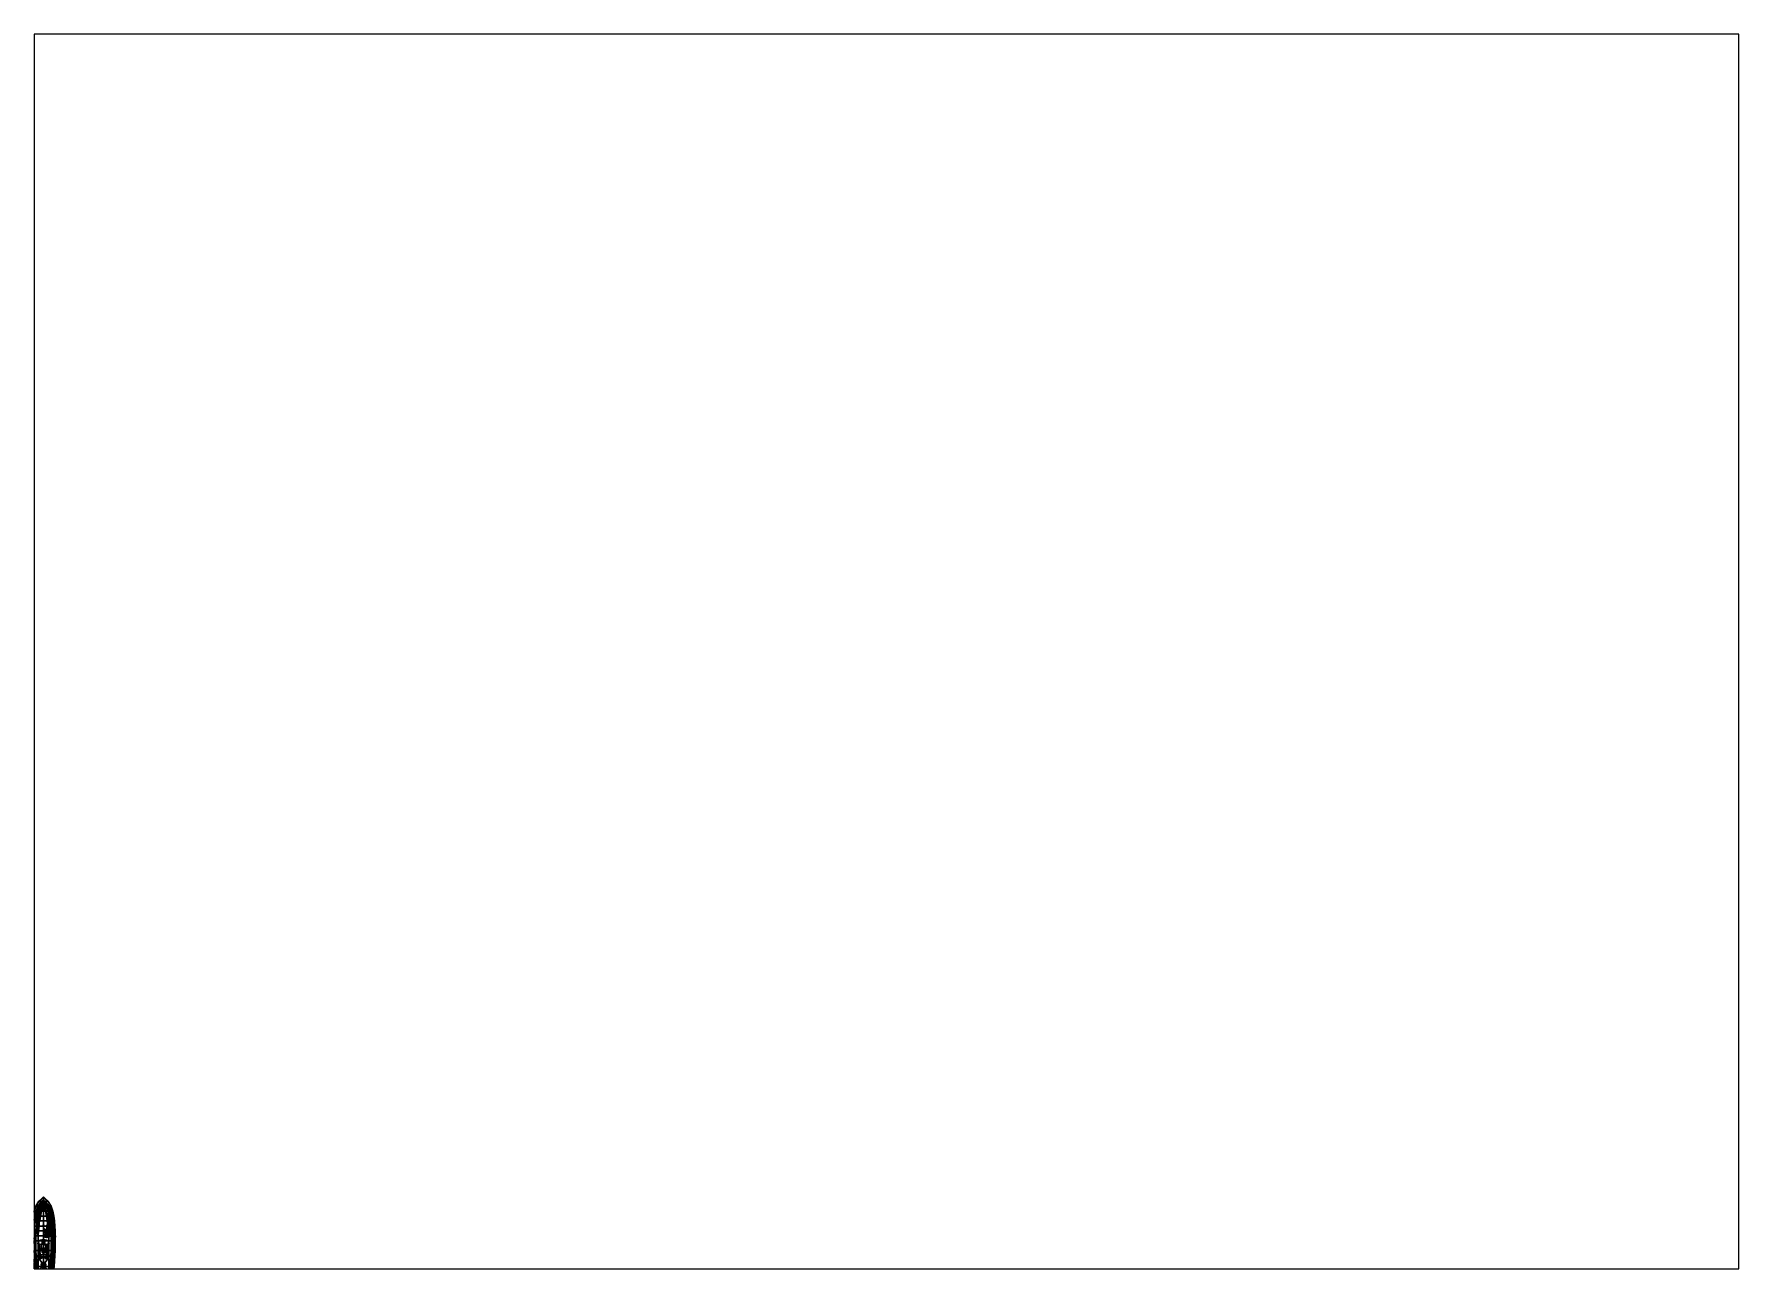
# Paper-space layout 'Layout1' of a CAD drawing. Header units: millimetres. Extents: x 28 to 251, y 20 to 181.
# The model-space entities are those that its viewports show. They can reach past a viewport. Long polylines and large blocks are cut down to what shows.
import ezdxf

# ---------------------------------------------------------------- set-up
doc = ezdxf.new("R2010")
doc.units = ezdxf.units.MM
for name, color, linetype in [('gun', 1, 'Continuous'), ('h2', 6, 'Continuous'), ('railings', 6, 'Continuous'), ('sleeve', 5, 'Continuous'), ('superstructure', 3, 'Continuous'), ('turret', 2, 'Continuous')]:
    doc.layers.add(name, color=color, linetype=linetype)

msp = doc.modelspace()

# ---------------------------------------------------------------- linework, layer by layer
for points in [[(-2.28, 9.13, 2.3), (-2.3, 9.13, 2.29), (-2.55, 7.89, 2.22), (-2.53, 7.89, 2.24)], [(-2.3, 9.13, 2.29), (-1.88, 9.13, 0.74), (-2.16, 7.89, 0.55), (-2.55, 7.89, 2.22)], [(0, 9.13, 2.31), (-2.28, 9.13, 2.3), (-2.53, 7.89, 2.24), (0, 7.89, 2.25)], [(-1.88, 10.36, 2.38), (-1.9, 10.36, 2.36), (-2.3, 9.13, 2.29), (-2.28, 9.13, 2.3)], [(-1.9, 10.36, 2.36), (-1.39, 10.36, 0.94), (-1.88, 9.13, 0.74), (-2.3, 9.13, 2.29)], [(0, 10.36, 2.38), (-1.88, 10.36, 2.38), (-2.28, 9.13, 2.3), (0, 9.13, 2.31)], [(-1.88, 9.13, 0.74), (-1.58, 9.13, 0.59), (-1.87, 7.89, 0.43), (-2.16, 7.89, 0.55)], [(-1.15, 11.57, 2.44), (-1.18, 11.57, 2.42), (-1.9, 10.36, 2.36), (-1.88, 10.36, 2.38)], [(-1.18, 11.57, 2.42), (-0.46, 11.57, 1.17), (-1.39, 10.36, 0.94), (-1.9, 10.36, 2.36)], [(0, 11.57, 2.44), (-1.15, 11.57, 2.44), (-1.88, 10.36, 2.38), (0, 10.36, 2.38)], [(-1.39, 10.36, 0.94), (-1.04, 10.36, 0.73), (-1.58, 9.13, 0.59), (-1.88, 9.13, 0.74)], [(-1.58, 9.13, 0.59), (-1.25, 9.13, 0.39), (-1.52, 7.89, 0.25), (-1.87, 7.89, 0.43)], [(-1.04, 10.36, 0.73), (-0.68, 10.36, 0.43), (-1.25, 9.13, 0.39), (-1.58, 9.13, 0.59)], [(-1.25, 9.13, 0.39), (-0.8, 9.13), (-1.15, 7.89), (-1.52, 7.89, 0.25)], [(-0.46, 11.57, 1.17), (-0.29, 11.57, 1.02), (-1.04, 10.36, 0.73), (-1.39, 10.36, 0.94)], [(-0.68, 10.36, 0.43), (-0.35, 10.36), (-0.8, 9.13), (-1.25, 9.13, 0.39)], [(0, 12.67, 2.46), (0, 12.67, 2.44), (-1.18, 11.57, 2.42), (-1.15, 11.57, 2.44)], [(0, 12.67, 2.44), (0, 11.88, 1.2), (-0.46, 11.57, 1.17), (-1.18, 11.57, 2.42)], [(0, 12.67, 2.46), (0, 12.67, 2.46), (-1.15, 11.57, 2.44), (0, 11.57, 2.44)], [(-0.8, 9.13), (-0.72, 9.13, -0.09), (-1.04, 7.89, -0.09), (-1.15, 7.89)], [(-0.29, 11.57, 1.02), (0, 11.57, 0.73), (-0.68, 10.36, 0.43), (-1.04, 10.36, 0.73)], [(-0.72, 9.13, -0.09), (-0.66, 9.13, -0.16), (-0.96, 7.89, -0.16), (-1.04, 7.89, -0.09)], [(-0.66, 9.13, -0.16), (-0.47, 9.13, -0.37), (-0.74, 7.89, -0.37), (-0.96, 7.89, -0.16)], [(-0.67, 10.32, 2.54), (-0.83, 10.32, 2.54), (-0.91, 10.18, 2.53), (-0.59, 10.18, 2.53)], [(-0.83, 10.32, 2.37), (-0.91, 10.18, 2.36), (-0.91, 10.18, 2.53), (-0.83, 10.32, 2.54)], [(-0.59, 10.18, 2.53), (-0.91, 10.18, 2.53), (-0.91, 10.03, 2.52), (-0.59, 10.03, 2.52)], [(-0.91, 10.18, 2.36), (-0.91, 10.03, 2.35), (-0.91, 10.03, 2.52), (-0.91, 10.18, 2.53)], [(-0.59, 10.03, 2.52), (-0.91, 10.03, 2.52), (-0.83, 9.89, 2.51), (-0.67, 9.89, 2.51)], [(-0.91, 10.03, 2.35), (-0.83, 9.89, 2.34), (-0.83, 9.89, 2.51), (-0.91, 10.03, 2.52)], [(-0.8, 10.23, 2.81), (-0.85, 10.2, 2.72), (-0.85, 10.1, 2.72), (-0.8, 10.07, 2.81)], [(-0.85, 10.2, 2.72), (-0.8, 10.17, 2.63), (-0.8, 10.13, 2.63), (-0.85, 10.1, 2.72)], [(-0.8, 10.1, 2.61), (-0.85, 10.01, 2.64), (-0.85, 10.1, 2.72), (-0.8, 10.13, 2.63)], [(-0.8, 10.1, 2.51), (-0.85, 10.01, 2.51), (-0.85, 10.01, 2.64), (-0.8, 10.1, 2.61)], [(-0.85, 10.01, 2.64), (-0.8, 9.92, 2.66), (-0.8, 10.07, 2.81), (-0.85, 10.1, 2.72)], [(-0.85, 10.01, 2.51), (-0.8, 9.92, 2.51), (-0.8, 9.92, 2.66), (-0.85, 10.01, 2.64)], [(-0.67, 10.32, 2.37), (-0.83, 10.32, 2.37), (-0.83, 10.32, 2.54), (-0.67, 10.32, 2.54)], [(-0.83, 9.89, 2.34), (-0.67, 9.89, 2.34), (-0.67, 9.89, 2.51), (-0.83, 9.89, 2.51)], [(-0.35, 10.36), (-0.3, 10.36, -0.09), (-0.72, 9.13, -0.09), (-0.8, 9.13)], [(-0.7, 10.23, 2.81), (-0.8, 10.23, 2.81), (-0.8, 10.07, 2.81), (-0.7, 10.07, 2.81)], [(-0.8, 10.17, 2.63), (-0.7, 10.17, 2.63), (-0.7, 10.13, 2.63), (-0.8, 10.13, 2.63)], [(-0.7, 10.1, 2.61), (-0.8, 10.1, 2.61), (-0.8, 10.13, 2.63), (-0.7, 10.13, 2.63)], [(-0.7, 10.1, 2.51), (-0.8, 10.1, 2.51), (-0.8, 10.1, 2.61), (-0.7, 10.1, 2.61)], [(-0.8, 9.92, 2.66), (-0.7, 9.92, 2.66), (-0.7, 10.07, 2.81), (-0.8, 10.07, 2.81)], [(-0.8, 9.92, 2.51), (-0.7, 9.92, 2.51), (-0.7, 9.92, 2.66), (-0.8, 9.92, 2.66)], [(-0.47, 9.13, -0.37), (0, 9.13, -0.92), (0, 7.89, -1.08), (-0.74, 7.89, -0.37)], [(-0.3, 10.36, -0.09), (-0.25, 10.36, -0.16), (-0.66, 9.13, -0.16), (-0.72, 9.13, -0.09)], [(-0.65, 10.2, 2.72), (-0.7, 10.23, 2.81), (-0.7, 10.07, 2.81), (-0.65, 10.1, 2.72)], [(-0.7, 10.17, 2.63), (-0.65, 10.2, 2.72), (-0.65, 10.1, 2.72), (-0.7, 10.13, 2.63)], [(-0.65, 10.01, 2.64), (-0.7, 10.1, 2.61), (-0.7, 10.13, 2.63), (-0.65, 10.1, 2.72)], [(-0.65, 10.01, 2.51), (-0.7, 10.1, 2.51), (-0.7, 10.1, 2.61), (-0.65, 10.01, 2.64)], [(-0.7, 9.92, 2.66), (-0.65, 10.01, 2.64), (-0.65, 10.1, 2.72), (-0.7, 10.07, 2.81)], [(-0.7, 9.92, 2.51), (-0.65, 10.01, 2.51), (-0.65, 10.01, 2.64), (-0.7, 9.92, 2.66)], [(0, 11.57, 0.73), (0, 11.57, 0.73), (-0.35, 10.36), (-0.68, 10.36, 0.43)], [(-0.59, 10.18, 2.36), (-0.67, 10.32, 2.37), (-0.67, 10.32, 2.54), (-0.59, 10.18, 2.53)], [(-0.67, 9.89, 2.34), (-0.59, 10.03, 2.35), (-0.59, 10.03, 2.52), (-0.67, 9.89, 2.51)], [(-0.25, 10.36, -0.16), (-0.12, 10.36, -0.37), (-0.47, 9.13, -0.37), (-0.66, 9.13, -0.16)], [(-0.59, 10.03, 2.35), (-0.59, 10.18, 2.36), (-0.59, 10.18, 2.53), (-0.59, 10.03, 2.52)], [(-0.12, 10.36, -0.37), (0, 10.36, -0.56), (0, 9.13, -0.92), (-0.47, 9.13, -0.37)], [(0, 11.88, 1.2), (0, 11.88, 1.2), (-0.29, 11.57, 1.02), (-0.46, 11.57, 1.17)], [(0, 11.57, 0.73), (0, 11.57, 0.73), (-0.3, 10.36, -0.09), (-0.35, 10.36)], [(0, 11.57, 0.73), (0, 11.57, 0.73), (-0.25, 10.36, -0.16), (-0.3, 10.36, -0.09)], [(0, 11.88, 1.2), (0, 11.88, 1.2), (0, 11.57, 0.73), (-0.29, 11.57, 1.02)], [(0, 11.57, 0.73), (0, 11.57, 0.73), (-0.12, 10.36, -0.37), (-0.25, 10.36, -0.16)], [(0, 11.57, 0.73), (0, 11.57, 0.73), (0, 10.36, -0.56), (-0.12, 10.36, -0.37)], [(0, 12.57, 2.45), (-0.03, 12.54, 2.45), (-0.03, 12.54, 4.57), (0, 12.57, 4.57)], [(0.03, 12.54, 4.57), (0, 12.57, 4.57), (-0.03, 12.54, 4.57), (0, 12.51, 4.57)], [(-0.03, 12.54, 2.45), (0, 12.51, 2.45), (0, 12.51, 4.57), (-0.03, 12.54, 4.57)], [(0.03, 12.54, 2.45), (0, 12.57, 2.45), (0, 12.57, 4.57), (0.03, 12.54, 4.57)], [(0, 12.51, 2.45), (0.03, 12.54, 2.45), (0.03, 12.54, 4.57), (0, 12.51, 4.57)], [(0, 0.73, 6.04), (0, 12.51, 4.54), (0, 12.51, 4.56), (0, 0.73, 6.06)], [(0, 0.73, 6.06), (0, 12.51, 4.56), (0, 12.51, 4.54), (0, 0.73, 6.04)], [(1.19, 9.67, 2.33), (1.11, 9.53, 2.32), (1.11, 9.53, 2.49), (1.19, 9.67, 2.5)], [(1.35, 9.67, 2.5), (1.19, 9.67, 2.5), (1.11, 9.53, 2.49), (1.43, 9.53, 2.49)], [(1.11, 9.53, 2.32), (1.11, 9.38, 2.31), (1.11, 9.38, 2.48), (1.11, 9.53, 2.49)], [(1.43, 9.53, 2.49), (1.11, 9.53, 2.49), (1.11, 9.38, 2.48), (1.43, 9.38, 2.48)], [(1.11, 9.38, 2.31), (1.19, 9.24, 2.3), (1.19, 9.24, 2.47), (1.11, 9.38, 2.48)], [(1.43, 9.38, 2.48), (1.11, 9.38, 2.48), (1.19, 9.24, 2.47), (1.35, 9.24, 2.47)], [(1.22, 9.58, 2.77), (1.17, 9.55, 2.68), (1.17, 9.45, 2.68), (1.22, 9.42, 2.77)], [(1.17, 9.55, 2.68), (1.22, 9.52, 2.59), (1.22, 9.48, 2.59), (1.17, 9.45, 2.68)], [(1.22, 9.45, 2.57), (1.17, 9.36, 2.6), (1.17, 9.45, 2.68), (1.22, 9.48, 2.59)], [(1.17, 9.36, 2.6), (1.22, 9.27, 2.62), (1.22, 9.42, 2.77), (1.17, 9.45, 2.68)], [(1.22, 9.45, 2.47), (1.17, 9.36, 2.47), (1.17, 9.36, 2.6), (1.22, 9.45, 2.57)], [(1.17, 9.36, 2.47), (1.22, 9.27, 2.47), (1.22, 9.27, 2.62), (1.17, 9.36, 2.6)], [(1.35, 9.67, 2.33), (1.19, 9.67, 2.33), (1.19, 9.67, 2.5), (1.35, 9.67, 2.5)], [(1.19, 9.24, 2.3), (1.35, 9.24, 2.3), (1.35, 9.24, 2.47), (1.19, 9.24, 2.47)], [(1.32, 9.58, 2.77), (1.22, 9.58, 2.77), (1.22, 9.42, 2.77), (1.32, 9.42, 2.77)], [(1.22, 9.52, 2.59), (1.32, 9.52, 2.59), (1.32, 9.48, 2.59), (1.22, 9.48, 2.59)], [(1.32, 9.45, 2.57), (1.22, 9.45, 2.57), (1.22, 9.48, 2.59), (1.32, 9.48, 2.59)], [(1.32, 9.45, 2.47), (1.22, 9.45, 2.47), (1.22, 9.45, 2.57), (1.32, 9.45, 2.57)], [(1.22, 9.27, 2.62), (1.32, 9.27, 2.62), (1.32, 9.42, 2.77), (1.22, 9.42, 2.77)], [(1.22, 9.27, 2.47), (1.32, 9.27, 2.47), (1.32, 9.27, 2.62), (1.22, 9.27, 2.62)], [(1.37, 9.55, 2.68), (1.32, 9.58, 2.77), (1.32, 9.42, 2.77), (1.37, 9.45, 2.68)], [(1.32, 9.52, 2.59), (1.37, 9.55, 2.68), (1.37, 9.45, 2.68), (1.32, 9.48, 2.59)], [(1.37, 9.36, 2.6), (1.32, 9.45, 2.57), (1.32, 9.48, 2.59), (1.37, 9.45, 2.68)], [(1.32, 9.27, 2.62), (1.37, 9.36, 2.6), (1.37, 9.45, 2.68), (1.32, 9.42, 2.77)], [(1.37, 9.36, 2.47), (1.32, 9.45, 2.47), (1.32, 9.45, 2.57), (1.37, 9.36, 2.6)], [(1.32, 9.27, 2.47), (1.37, 9.36, 2.47), (1.37, 9.36, 2.6), (1.32, 9.27, 2.62)], [(1.43, 9.53, 2.32), (1.35, 9.67, 2.33), (1.35, 9.67, 2.5), (1.43, 9.53, 2.49)], [(1.35, 9.24, 2.3), (1.43, 9.38, 2.31), (1.43, 9.38, 2.48), (1.35, 9.24, 2.47)], [(1.43, 9.38, 2.31), (1.43, 9.53, 2.32), (1.43, 9.53, 2.49), (1.43, 9.38, 2.48)], [(-2.82, 5.41, 2.1), (-2.84, 5.41, 2.08), (-2.9, 4.2, 2.01), (-2.89, 4.2, 2.03)], [(-2.84, 5.41, 2.08), (-2.47, 5.41, 0.21), (-2.52, 4.2, 0.08), (-2.9, 4.2, 2.01)], [(0, 5.41, 2.12), (-2.82, 5.41, 2.1), (-2.89, 4.2, 2.03), (0, 4.2, 2.06)], [(-2.7, 6.72, 2.16), (-2.72, 6.72, 2.14), (-2.84, 5.41, 2.08), (-2.82, 5.41, 2.1)], [(-2.72, 6.72, 2.14), (-2.37, 6.72, 0.37), (-2.47, 5.41, 0.21), (-2.84, 5.41, 2.08)], [(0, 6.72, 2.19), (-2.7, 6.72, 2.16), (-2.82, 5.41, 2.1), (0, 5.41, 2.12)], [(-2.53, 7.89, 2.24), (-2.55, 7.89, 2.22), (-2.72, 6.72, 2.14), (-2.7, 6.72, 2.16)], [(-2.55, 7.89, 2.22), (-2.16, 7.89, 0.55), (-2.37, 6.72, 0.37), (-2.72, 6.72, 2.14)], [(0, 7.89, 2.25), (-2.53, 7.89, 2.24), (-2.7, 6.72, 2.16), (0, 6.72, 2.19)], [(-2.47, 5.41, 0.21), (-2.19, 5.41, 0.15), (-2.14, 4.2), (-2.52, 4.2, 0.08)], [(-2.37, 6.72, 0.37), (-2.14, 6.72, 0.32), (-2.19, 5.41, 0.15), (-2.47, 5.41, 0.21)], [(-2.16, 7.89, 0.55), (-1.87, 7.89, 0.43), (-2.14, 6.72, 0.32), (-2.37, 6.72, 0.37)], [(-2.14, 6.72, 0.32), (-1.8, 6.72, 0.2), (-1.74, 5.41), (-2.19, 5.41, 0.15)], [(-2.19, 5.41, 0.15), (-1.74, 5.41), (-1.8, 4.2, -0.09), (-2.14, 4.2)], [(-1.87, 7.89, 0.43), (-1.52, 7.89, 0.25), (-1.8, 6.72, 0.2), (-2.14, 6.72, 0.32)], [(-1.52, 7.89, 0.25), (-1.15, 7.89), (-1.4, 6.72), (-1.8, 6.72, 0.2)], [(-1.8, 6.72, 0.2), (-1.4, 6.72), (-1.56, 5.41, -0.09), (-1.74, 5.41)], [(-1.74, 5.41), (-1.56, 5.41, -0.09), (-1.63, 4.2, -0.16), (-1.8, 4.2, -0.09)], [(-1.56, 5.41, -0.09), (-1.43, 5.41, -0.16), (-1.21, 4.2, -0.37), (-1.63, 4.2, -0.16)], [(-1.4, 6.72), (-1.28, 6.72, -0.09), (-1.43, 5.41, -0.16), (-1.56, 5.41, -0.09)], [(-1.28, 6.72, -0.09), (-1.18, 6.72, -0.16), (-1.08, 5.41, -0.37), (-1.43, 5.41, -0.16)], [(-1.43, 5.41, -0.16), (-1.08, 5.41, -0.37), (-1.21, 4.2, -0.37)], [(-1.15, 7.89), (-1.04, 7.89, -0.09), (-1.28, 6.72, -0.09), (-1.4, 6.72)], [(-1.04, 7.89, -0.09), (-0.96, 7.89, -0.16), (-1.18, 6.72, -0.16), (-1.28, 6.72, -0.09)], [(-1.08, 5.41, -0.37), (0, 5.41, -1.08), (0, 4.2, -1.08), (-1.21, 4.2, -0.37)], [(-0.96, 7.89, -0.16), (-0.74, 7.89, -0.37), (-0.92, 6.72, -0.37), (-1.18, 6.72, -0.16)], [(-0.92, 6.72, -0.37), (0, 6.72, -1.08), (0, 5.41, -1.08), (-1.08, 5.41, -0.37)], [(-0.74, 7.89, -0.37), (0, 7.89, -1.08), (0, 6.72, -1.08), (-0.92, 6.72, -0.37)], [(-0.08, 5.69, 2.13), (-0.16, 5.55, 2.12), (-0.16, 5.55, 2.29), (-0.08, 5.69, 2.3)], [(0.08, 5.69, 2.3), (-0.08, 5.69, 2.3), (-0.16, 5.55, 2.29), (0.16, 5.55, 2.29)], [(-0.16, 5.55, 2.12), (-0.16, 5.4, 2.11), (-0.16, 5.4, 2.28), (-0.16, 5.55, 2.29)], [(0.16, 5.55, 2.29), (-0.16, 5.55, 2.29), (-0.16, 5.4, 2.28), (0.16, 5.4, 2.28)], [(-0.16, 5.4, 2.11), (-0.08, 5.26, 2.1), (-0.08, 5.26, 2.27), (-0.16, 5.4, 2.28)], [(0.16, 5.4, 2.28), (-0.16, 5.4, 2.28), (-0.08, 5.26, 2.27), (0.08, 5.26, 2.27)], [(-0.05, 5.6, 2.57), (-0.1, 5.57, 2.48), (-0.1, 5.47, 2.48), (-0.05, 5.44, 2.57)], [(-0.1, 5.57, 2.48), (-0.05, 5.54, 2.39), (-0.05, 5.5, 2.39), (-0.1, 5.47, 2.48)], [(-0.05, 5.47, 2.37), (-0.1, 5.38, 2.4), (-0.1, 5.47, 2.48), (-0.05, 5.5, 2.39)], [(-0.1, 5.38, 2.4), (-0.05, 5.29, 2.42), (-0.05, 5.44, 2.57), (-0.1, 5.47, 2.48)], [(-0.05, 5.47, 2.27), (-0.1, 5.38, 2.27), (-0.1, 5.38, 2.4), (-0.05, 5.47, 2.37)], [(-0.1, 5.38, 2.27), (-0.05, 5.29, 2.27), (-0.05, 5.29, 2.42), (-0.1, 5.38, 2.4)], [(0.08, 5.69, 2.13), (-0.08, 5.69, 2.13), (-0.08, 5.69, 2.3), (0.08, 5.69, 2.3)], [(-0.08, 5.26, 2.1), (0.08, 5.26, 2.1), (0.08, 5.26, 2.27), (-0.08, 5.26, 2.27)], [(0.05, 5.6, 2.57), (-0.05, 5.6, 2.57), (-0.05, 5.44, 2.57), (0.05, 5.44, 2.57)], [(-0.05, 5.54, 2.39), (0.05, 5.54, 2.39), (0.05, 5.5, 2.39), (-0.05, 5.5, 2.39)], [(0.05, 5.47, 2.37), (-0.05, 5.47, 2.37), (-0.05, 5.5, 2.39), (0.05, 5.5, 2.39)], [(0.05, 5.47, 2.27), (-0.05, 5.47, 2.27), (-0.05, 5.47, 2.37), (0.05, 5.47, 2.37)], [(-0.05, 5.29, 2.42), (0.05, 5.29, 2.42), (0.05, 5.44, 2.57), (-0.05, 5.44, 2.57)], [(-0.05, 5.29, 2.27), (0.05, 5.29, 2.27), (0.05, 5.29, 2.42), (-0.05, 5.29, 2.42)], [(0.08, 4.74, 2.08), (0, 4.6, 2.07), (0, 4.6, 2.24), (0.08, 4.74, 2.25)], [(0.24, 4.74, 2.25), (0.08, 4.74, 2.25), (0, 4.6, 2.24), (0.32, 4.6, 2.24)], [(0, 4.6, 2.07), (0, 4.45, 2.06), (0, 4.45, 2.23), (0, 4.6, 2.24)], [(0.32, 4.6, 2.24), (0, 4.6, 2.24), (0, 4.45, 2.23), (0.32, 4.45, 2.23)], [(0, 4.45, 2.06), (0.08, 4.31, 2.05), (0.08, 4.31, 2.22), (0, 4.45, 2.23)], [(0.32, 4.45, 2.23), (0, 4.45, 2.23), (0.08, 4.31, 2.22), (0.24, 4.31, 2.22)], [(0.1, 5.57, 2.48), (0.05, 5.6, 2.57), (0.05, 5.44, 2.57), (0.1, 5.47, 2.48)], [(0.05, 5.54, 2.39), (0.1, 5.57, 2.48), (0.1, 5.47, 2.48), (0.05, 5.5, 2.39)], [(0.1, 5.38, 2.4), (0.05, 5.47, 2.37), (0.05, 5.5, 2.39), (0.1, 5.47, 2.48)], [(0.05, 5.29, 2.42), (0.1, 5.38, 2.4), (0.1, 5.47, 2.48), (0.05, 5.44, 2.57)], [(0.1, 5.38, 2.27), (0.05, 5.47, 2.27), (0.05, 5.47, 2.37), (0.1, 5.38, 2.4)], [(0.05, 5.29, 2.27), (0.1, 5.38, 2.27), (0.1, 5.38, 2.4), (0.05, 5.29, 2.42)], [(0.11, 4.65, 2.52), (0.06, 4.62, 2.43), (0.06, 4.52, 2.43), (0.11, 4.49, 2.52)], [(0.06, 4.62, 2.43), (0.11, 4.59, 2.34), (0.11, 4.55, 2.34), (0.06, 4.52, 2.43)], [(0.11, 4.52, 2.32), (0.06, 4.43, 2.35), (0.06, 4.52, 2.43), (0.11, 4.55, 2.34)], [(0.06, 4.43, 2.35), (0.11, 4.34, 2.37), (0.11, 4.49, 2.52), (0.06, 4.52, 2.43)], [(0.11, 4.52, 2.22), (0.06, 4.43, 2.22), (0.06, 4.43, 2.35), (0.11, 4.52, 2.32)], [(0.06, 4.43, 2.22), (0.11, 4.34, 2.22), (0.11, 4.34, 2.37), (0.06, 4.43, 2.35)], [(0.16, 5.55, 2.12), (0.08, 5.69, 2.13), (0.08, 5.69, 2.3), (0.16, 5.55, 2.29)], [(0.08, 5.26, 2.1), (0.16, 5.4, 2.11), (0.16, 5.4, 2.28), (0.08, 5.26, 2.27)], [(0.24, 4.74, 2.08), (0.08, 4.74, 2.08), (0.08, 4.74, 2.25), (0.24, 4.74, 2.25)], [(0.08, 4.31, 2.05), (0.24, 4.31, 2.05), (0.24, 4.31, 2.22), (0.08, 4.31, 2.22)], [(0.21, 4.65, 2.52), (0.11, 4.65, 2.52), (0.11, 4.49, 2.52), (0.21, 4.49, 2.52)], [(0.11, 4.59, 2.34), (0.21, 4.59, 2.34), (0.21, 4.55, 2.34), (0.11, 4.55, 2.34)], [(0.21, 4.52, 2.32), (0.11, 4.52, 2.32), (0.11, 4.55, 2.34), (0.21, 4.55, 2.34)], [(0.21, 4.52, 2.22), (0.11, 4.52, 2.22), (0.11, 4.52, 2.32), (0.21, 4.52, 2.32)], [(0.11, 4.34, 2.37), (0.21, 4.34, 2.37), (0.21, 4.49, 2.52), (0.11, 4.49, 2.52)], [(0.11, 4.34, 2.22), (0.21, 4.34, 2.22), (0.21, 4.34, 2.37), (0.11, 4.34, 2.37)], [(0.16, 5.4, 2.11), (0.16, 5.55, 2.12), (0.16, 5.55, 2.29), (0.16, 5.4, 2.28)], [(0.26, 4.62, 2.43), (0.21, 4.65, 2.52), (0.21, 4.49, 2.52), (0.26, 4.52, 2.43)], [(0.21, 4.59, 2.34), (0.26, 4.62, 2.43), (0.26, 4.52, 2.43), (0.21, 4.55, 2.34)], [(0.26, 4.43, 2.35), (0.21, 4.52, 2.32), (0.21, 4.55, 2.34), (0.26, 4.52, 2.43)], [(0.21, 4.34, 2.37), (0.26, 4.43, 2.35), (0.26, 4.52, 2.43), (0.21, 4.49, 2.52)], [(0.26, 4.43, 2.22), (0.21, 4.52, 2.22), (0.21, 4.52, 2.32), (0.26, 4.43, 2.35)], [(0.21, 4.34, 2.22), (0.26, 4.43, 2.22), (0.26, 4.43, 2.35), (0.21, 4.34, 2.37)], [(0.32, 4.6, 2.07), (0.24, 4.74, 2.08), (0.24, 4.74, 2.25), (0.32, 4.6, 2.24)], [(0.24, 4.31, 2.05), (0.32, 4.45, 2.06), (0.32, 4.45, 2.23), (0.24, 4.31, 2.22)], [(0.32, 4.45, 2.06), (0.32, 4.6, 2.07), (0.32, 4.6, 2.24), (0.32, 4.45, 2.23)], [(-2.85, 1.59, 2.67), (-2.77, 1.58, 2.88), (-2.91, 3.09, 2.98), (-2.99, 2.95, 2.76)], [(-2.77, 1.61, 2.46), (-2.85, 1.59, 2.67), (-2.99, 2.95, 2.76), (-2.88, 2.78, 2.52)], [(-2.89, 4.2, 2.03), (-2.9, 4.2, 2.01), (-2.94, 2.98, 1.85), (-2.93, 2.98, 1.97)], [(-2.9, 4.2, 2.01), (-2.52, 4.2, 0.08), (-2.58, 2.98), (-2.94, 2.98, 1.85)], [(-2.94, 2.98, 1.85), (-2.58, 2.98), (-2.58, 1.76), (-2.94, 1.76, 1.85)], [(-2.93, 2.98, 1.97), (-2.94, 2.98, 1.85), (-2.94, 1.76, 1.85), (-2.94, 1.76, 1.9)], [(0, 2.98, 2.01), (-2.93, 2.98, 1.97), (-2.94, 1.76, 1.9), (0, 1.76, 1.95)], [(-2.94, 1.76, 1.85), (-2.58, 1.76), (-2.58, -0.68), (-2.9, -0.68, 1.69)], [(-2.94, 1.76, 1.9), (-2.94, 1.76, 1.85), (-2.9, -0.68, 1.69), (-2.9, -0.68, 1.76)], [(0, 1.76, 1.95), (-2.94, 1.76, 1.9), (-2.9, -0.68, 1.76), (0, -0.68, 1.83)], [(0, 4.2, 2.06), (-2.89, 4.2, 2.03), (-2.93, 2.98, 1.97), (0, 2.98, 2.01)], [(-2.77, 1.58, 2.88), (-2.55, 1.59, 2.97), (-2.7, 3.15, 3.08), (-2.91, 3.09, 2.98)], [(-2.8, 1.52, 2.41), (-2.91, 1.49, 2.66), (-2.91, 1.58, 2.67), (-2.81, 1.61, 2.41)], [(-2.81, 1.61, 2.41), (-2.91, 1.58, 2.67), (-2.85, 1.59, 2.67), (-2.77, 1.61, 2.46)], [(-2.91, 1.58, 2.67), (-2.81, 1.57, 2.92), (-2.77, 1.58, 2.88), (-2.85, 1.59, 2.67)], [(-2.91, 1.49, 2.66), (-2.8, 1.48, 2.91), (-2.81, 1.57, 2.92), (-2.91, 1.58, 2.67)], [(-2.76, 1.52, 2.45), (-2.85, 1.5, 2.66), (-2.91, 1.49, 2.66), (-2.8, 1.52, 2.41)], [(-2.85, 1.5, 2.66), (-2.76, 1.49, 2.87), (-2.8, 1.48, 2.91), (-2.91, 1.49, 2.66)], [(-2.56, 1.63, 2.37), (-2.77, 1.61, 2.46), (-2.88, 2.78, 2.52), (-2.66, 2.67, 2.35)], [(-2.15, -4.82, 2), (-2.24, -4.84, 2.22), (-2.85, 1.5, 2.66), (-2.76, 1.52, 2.45)], [(-2.24, -4.84, 2.22), (-2.15, -4.85, 2.43), (-2.76, 1.49, 2.87), (-2.85, 1.5, 2.66)], [(-2.29, 1.53, 2.29), (-2.31, 1.81, 1.89), (-2.83, 1.76, 1.89), (-2.8, 1.48, 2.29)], [(-2.8, 1.48, 2.29), (-2.83, 1.76, 1.89), (-2.75, 0.91, 1.93), (-2.8, 1.39, 2.28)], [(-2.75, 0.91, 1.93), (-2.83, 1.76, 1.89), (-2.27, -4.05, 1.61), (-2.27, -4.06, 1.68)], [(-2.55, 1.55, 2.3), (-2.8, 1.52, 2.41), (-2.81, 1.61, 2.41), (-2.56, 1.64, 2.31)], [(-2.56, 1.64, 2.31), (-2.81, 1.61, 2.41), (-2.77, 1.61, 2.46), (-2.56, 1.63, 2.37)], [(-2.8, 1.48, 2.91), (-2.54, 1.5, 3.02), (-2.55, 1.59, 3.03), (-2.81, 1.57, 2.92)], [(-2.81, 1.57, 2.92), (-2.55, 1.59, 3.03), (-2.55, 1.59, 2.97), (-2.77, 1.58, 2.88)], [(-2.29, 1.57, 2.43), (-2.34, 1.52, 2.29), (-2.75, 1.48, 2.29), (-2.81, 1.52, 2.43)], [(-2.81, 1.52, 2.43), (-2.55, -1.18, 2.24), (-2.03, -1.13, 2.24), (-2.29, 1.57, 2.43)], [(-2.75, 1.48, 2.29), (-2.5, -1.12, 2.11), (-2.55, -1.18, 2.24), (-2.81, 1.52, 2.43)], [(-2.55, 1.55, 2.36), (-2.76, 1.52, 2.45), (-2.8, 1.52, 2.41), (-2.55, 1.55, 2.3)], [(-2.28, 1.44, 2.28), (-2.29, 1.53, 2.29), (-2.8, 1.48, 2.29), (-2.8, 1.39, 2.28)], [(-2.76, 1.49, 2.87), (-2.55, 1.5, 2.96), (-2.54, 1.5, 3.02), (-2.8, 1.48, 2.91)], [(-2.8, 1.39, 2.28), (-2.75, 0.91, 1.93), (-2.23, 0.96, 1.93), (-2.28, 1.44, 2.28)], [(-1.94, -4.79, 1.92), (-2.15, -4.82, 2), (-2.76, 1.52, 2.45), (-2.55, 1.55, 2.36)], [(-2.15, -4.85, 2.43), (-1.94, -4.83, 2.52), (-2.55, 1.5, 2.96), (-2.76, 1.49, 2.87)], [(-2.34, 1.52, 2.29), (-2.09, -1.08, 2.11), (-2.5, -1.12, 2.11), (-2.75, 1.48, 2.29)], [(-1.75, -4.01, 1.68), (-2.23, 0.96, 1.93), (-2.75, 0.91, 1.93), (-2.27, -4.06, 1.68)], [(-2.74, 0.81, 1.92), (-2.69, 0.8, 2.24), (-2.27, 0.84, 2.24), (-2.22, 0.86, 1.92)], [(-2.22, 0.86, 1.92), (-2.27, 0.84, 2.24), (-2.69, 0.8, 2.24), (-2.74, 0.81, 1.92)], [(-2.55, 1.59, 2.97), (-2.34, 1.62, 2.88), (-2.49, 3.13, 2.98), (-2.7, 3.15, 3.08)], [(-2.16, 0.24, 1.89), (-2.21, 0.21, 2.2), (-2.63, 0.17, 2.2), (-2.68, 0.19, 1.89)], [(-2.68, 0.19, 1.89), (-2.63, 0.17, 2.2), (-2.21, 0.21, 2.2), (-2.16, 0.24, 1.89)], [(-2.35, 1.65, 2.46), (-2.56, 1.63, 2.37), (-2.66, 2.67, 2.35), (-2.46, 2.82, 2.52)], [(-2.52, 4.2, 0.08), (-2.52, 4.2, 0.08), (-2.57, 2.98, -0.05), (-2.58, 2.98)], [(-2.58, 2.98), (-2.57, 2.98, -0.05), (-2.55, 1.76, -0.17), (-2.58, 1.76)], [(-2.58, 1.76), (-2.55, 1.76, -0.17), (-2.52, -0.68, -0.35), (-2.58, -0.68)], [(-2.52, 4.2, 0.08), (-2.14, 4.2), (-2.19, 2.98, -0.08), (-2.57, 2.98, -0.05)], [(-2.57, 2.98, -0.05), (-2.19, 2.98, -0.08), (-2.19, 1.76, -0.2), (-2.55, 1.76, -0.17)], [(-2.3, 1.57, 2.41), (-2.55, 1.55, 2.3), (-2.56, 1.64, 2.31), (-2.3, 1.66, 2.41)], [(-2.3, 1.66, 2.41), (-2.56, 1.64, 2.31), (-2.56, 1.63, 2.37), (-2.35, 1.65, 2.46)], [(-2.55, 1.76, -0.17), (-2.19, 1.76, -0.2), (-2.19, -0.68, -0.37), (-2.52, -0.68, -0.35)], [(-2.54, 1.5, 3.02), (-2.29, 1.53, 2.91), (-2.3, 1.62, 2.92), (-2.55, 1.59, 3.03)], [(-2.55, 1.59, 3.03), (-2.3, 1.62, 2.92), (-2.34, 1.62, 2.88), (-2.55, 1.59, 2.97)], [(-2.34, 1.56, 2.45), (-2.55, 1.55, 2.36), (-2.55, 1.55, 2.3), (-2.3, 1.57, 2.41)], [(-1.73, -4.78, 2), (-1.94, -4.79, 1.92), (-2.55, 1.55, 2.36), (-2.34, 1.56, 2.45)], [(-1.94, -4.83, 2.52), (-1.72, -4.81, 2.43), (-2.33, 1.53, 2.87), (-2.55, 1.5, 2.96)], [(-2.55, 1.5, 2.96), (-2.33, 1.53, 2.87), (-2.29, 1.53, 2.91), (-2.54, 1.5, 3.02)], [(-2.34, 1.62, 2.88), (-2.26, 1.64, 2.67), (-2.39, 3, 2.76), (-2.49, 3.13, 2.98)], [(-2.26, 1.64, 2.67), (-2.35, 1.65, 2.46), (-2.46, 2.82, 2.52), (-2.39, 3, 2.76)], [(-2.2, 1.65, 2.67), (-2.3, 1.66, 2.41), (-2.35, 1.65, 2.46), (-2.26, 1.64, 2.67)], [(-2.3, 1.62, 2.92), (-2.2, 1.65, 2.67), (-2.26, 1.64, 2.67), (-2.34, 1.62, 2.88)], [(-2.03, -1.13, 2.24), (-2.09, -1.08, 2.11), (-2.34, 1.52, 2.29), (-2.29, 1.57, 2.43)], [(-2.25, 1.55, 2.66), (-2.34, 1.56, 2.45), (-2.3, 1.57, 2.41), (-2.19, 1.56, 2.66)], [(-1.64, -4.78, 2.22), (-1.73, -4.78, 2), (-2.34, 1.56, 2.45), (-2.25, 1.55, 2.66)], [(-2.33, 1.53, 2.87), (-2.25, 1.55, 2.66), (-2.19, 1.56, 2.66), (-2.29, 1.53, 2.91)], [(-1.72, -4.81, 2.43), (-1.64, -4.78, 2.22), (-2.25, 1.55, 2.66), (-2.33, 1.53, 2.87)], [(-2.23, 0.96, 1.93), (-2.31, 1.81, 1.89), (-2.29, 1.53, 2.29), (-2.28, 1.44, 2.28)], [(-1.75, -4.01, 1.61), (-2.31, 1.81, 1.89), (-2.23, 0.96, 1.93), (-1.75, -4.01, 1.68)], [(-2.19, 1.56, 2.66), (-2.3, 1.57, 2.41), (-2.3, 1.66, 2.41), (-2.2, 1.65, 2.67)], [(-2.29, 1.53, 2.91), (-2.19, 1.56, 2.66), (-2.2, 1.65, 2.67), (-2.3, 1.62, 2.92)], [(-2.14, 4.2), (-1.8, 4.2, -0.09), (-1.91, 2.98, -0.15), (-2.19, 2.98, -0.08)], [(-2.19, 2.98, -0.08), (-1.91, 2.98, -0.15), (-1.91, 1.76, -0.24), (-2.19, 1.76, -0.2)], [(-2.19, 1.76, -0.2), (-1.91, 1.76, -0.24), (-1.91, -0.68, -0.42), (-2.19, -0.68, -0.37)], [(-1.8, 4.2, -0.09), (-1.63, 4.2, -0.16), (-1.34, 2.98, -0.36), (-1.91, 2.98, -0.15)], [(-1.91, 2.98, -0.15), (-1.34, 2.98, -0.36), (-1.34, 1.76, -0.42), (-1.91, 1.76, -0.24)], [(-1.91, 1.76, -0.24), (-1.34, 1.76, -0.42), (-1.32, -0.68, -0.61), (-1.91, -0.68, -0.42)], [(-1.63, 4.2, -0.16), (-1.21, 4.2, -0.37), (-1.34, 2.98, -0.36)], [(-1.21, 4.2, -0.37), (0, 4.2, -1.08), (0, 2.98, -1.07), (-1.34, 2.98, -0.36)], [(-1.34, 2.98, -0.36), (0, 2.98, -1.07), (0, 1.76, -1.07), (-1.34, 1.76, -0.42)], [(-1.34, 1.76, -0.42), (0, 1.76, -1.07), (0, -0.68, -1.07), (-1.32, -0.68, -0.61)], [(-0.65, 0.49, 3.58), (-0.72, 0.36, 3.58), (-0.66, 0.36, 3.67), (-0.61, 0.43, 3.67)], [(-0.72, 0.36, 3.58), (-0.65, 0.23, 3.58), (-0.61, 0.29, 3.67), (-0.66, 0.36, 3.67)], [(-0.61, 0.43, 3.67), (-0.66, 0.36, 3.67), (-0.63, 0.36, 3.67), (-0.6, 0.41, 3.67)], [(-0.66, 0.36, 3.67), (-0.61, 0.29, 3.67), (-0.6, 0.31, 3.67), (-0.63, 0.36, 3.67)], [(-0.61, 0.42, 3.52), (-0.65, 0.36, 3.53), (-0.65, 0.36, 3.58), (-0.61, 0.42, 3.58)], [(-0.65, 0.36, 3.53), (-0.61, 0.3, 3.53), (-0.61, 0.3, 3.58), (-0.65, 0.36, 3.58)], [(-0.65, 0.23, 3.58), (-0.5, 0.23, 3.58), (-0.53, 0.29, 3.67), (-0.61, 0.29, 3.67)], [(-0.5, 0.49, 3.58), (-0.65, 0.49, 3.58), (-0.61, 0.43, 3.67), (-0.53, 0.43, 3.67)], [(-0.6, 0.41, 3.67), (-0.63, 0.36, 3.67), (-0.63, 0.36, 3.77), (-0.6, 0.41, 3.77)], [(-0.54, 0.41, 3.77), (-0.6, 0.41, 3.77), (-0.63, 0.36, 3.77), (-0.51, 0.36, 3.77)], [(-0.63, 0.36, 3.67), (-0.6, 0.31, 3.67), (-0.6, 0.31, 3.77), (-0.63, 0.36, 3.77)], [(-0.51, 0.36, 3.77), (-0.63, 0.36, 3.77), (-0.6, 0.31, 3.77), (-0.54, 0.31, 3.77)], [(-0.53, 0.43, 3.67), (-0.61, 0.43, 3.67), (-0.6, 0.41, 3.67), (-0.54, 0.41, 3.67)], [(-0.53, 0.42, 3.52), (-0.61, 0.42, 3.52), (-0.61, 0.42, 3.58), (-0.53, 0.42, 3.58)], [(-0.61, 0.29, 3.67), (-0.53, 0.29, 3.67), (-0.54, 0.31, 3.67), (-0.6, 0.31, 3.67)], [(-0.61, 0.3, 3.53), (-0.53, 0.3, 3.53), (-0.53, 0.3, 3.58), (-0.61, 0.3, 3.58)], [(-0.54, 0.41, 3.67), (-0.6, 0.41, 3.67), (-0.6, 0.41, 3.77), (-0.54, 0.41, 3.77)], [(-0.6, 0.31, 3.67), (-0.54, 0.31, 3.67), (-0.54, 0.31, 3.77), (-0.6, 0.31, 3.77)], [(-0.48, 0.36, 3.67), (-0.53, 0.43, 3.67), (-0.54, 0.41, 3.67), (-0.51, 0.36, 3.67)], [(-0.51, 0.36, 3.67), (-0.54, 0.41, 3.67), (-0.54, 0.41, 3.77), (-0.51, 0.36, 3.77)], [(-0.54, 0.31, 3.67), (-0.51, 0.36, 3.67), (-0.51, 0.36, 3.77), (-0.54, 0.31, 3.77)], [(-0.53, 0.29, 3.67), (-0.48, 0.36, 3.67), (-0.51, 0.36, 3.67), (-0.54, 0.31, 3.67)], [(-0.42, 0.36, 3.58), (-0.5, 0.49, 3.58), (-0.53, 0.43, 3.67), (-0.48, 0.36, 3.67)], [(-0.5, 0.36, 3.53), (-0.53, 0.42, 3.52), (-0.53, 0.42, 3.58), (-0.5, 0.36, 3.58)], [(-0.53, 0.3, 3.53), (-0.5, 0.36, 3.53), (-0.5, 0.36, 3.58), (-0.53, 0.3, 3.58)], [(-0.5, 0.23, 3.58), (-0.42, 0.36, 3.58), (-0.48, 0.36, 3.67), (-0.53, 0.29, 3.67)], [(0, 0.74, 6.04), (0, 0.87, 3.48), (0, 0.85, 3.49), (0, 0.72, 6.05)], [(0, 0.72, 6.05), (0, 0.85, 3.49), (0, 0.87, 3.48), (0, 0.74, 6.04)], [(0, -2.22, 6.78), (0, 0.73, 6.06), (0, 0.73, 6.04), (0, -2.22, 6.76)], [(0, -2.22, 6.76), (0, 0.73, 6.04), (0, 0.73, 6.06), (0, -2.22, 6.78)], [(0.32, 3.95, 2.02), (0.1, 3.43, 2), (0.1, 3.43, 3.03), (0.32, 3.95, 3.03)], [(0.1, 3.43, 2), (0.32, 2.91, 1.97), (0.32, 2.91, 3.03), (0.1, 3.43, 3.03)], [(0.84, 4.17, 2.03), (0.32, 3.95, 2.02), (0.32, 3.95, 3.03), (0.84, 4.17, 3.03)], [(0.32, 2.91, 1.97), (0.84, 2.69, 1.96), (0.84, 2.69, 3.03), (0.32, 2.91, 3.03)], [(0.53, 0.61, 3.64), (0.53, 0.65, 3.5), (0.53, 0.54, 3.51), (0.53, 0.54, 3.6)], [(0.81, 0.61, 3.64), (0.81, 0.65, 3.5), (0.53, 0.65, 3.5), (0.53, 0.61, 3.64)], [(0.53, 0.48, 3.73), (0.53, 0.61, 3.64), (0.53, 0.54, 3.6), (0.53, 0.48, 3.64)], [(0.81, 0.48, 3.73), (0.81, 0.61, 3.64), (0.53, 0.61, 3.64), (0.53, 0.48, 3.73)], [(0.53, 0.54, 3.6), (0.53, 0.54, 3.51), (0.81, 0.54, 3.51), (0.81, 0.54, 3.6)], [(0.53, 0.48, 3.64), (0.53, 0.54, 3.6), (0.81, 0.54, 3.6), (0.81, 0.48, 3.64)], [(0.81, 0.48, 3.64), (0.81, 0.48, 3.73), (0.53, 0.48, 3.73), (0.53, 0.48, 3.64)], [(0.61, 0.06, 3.73), (0.6, 0.06, 3.74), (0.6, 0.48, 3.68), (0.61, 0.48, 3.67)], [(0.6, 0.06, 3.74), (0.61, 0.06, 3.75), (0.61, 0.48, 3.69), (0.6, 0.48, 3.68)], [(0.6, -0.31, 4.16), (0.61, -0.31, 4.17), (0.61, 0.06, 3.75), (0.6, 0.06, 3.74)], [(0.61, -0.31, 4.15), (0.6, -0.31, 4.16), (0.6, 0.06, 3.74), (0.61, 0.06, 3.73)], [(0.61, 0.06, 3.75), (0.61, 0.06, 3.73), (0.61, 0.48, 3.67), (0.61, 0.48, 3.69)], [(0.61, -0.31, 4.17), (0.61, -0.31, 4.15), (0.61, 0.06, 3.73), (0.61, 0.06, 3.75)], [(0.63, 0.06, 3.74), (0.64, 0.06, 3.75), (0.64, 0.48, 3.69), (0.63, 0.48, 3.68)], [(0.64, 0.06, 3.73), (0.63, 0.06, 3.74), (0.63, 0.48, 3.68), (0.64, 0.48, 3.67)], [(0.64, -0.31, 4.15), (0.63, -0.31, 4.16), (0.63, 0.06, 3.74), (0.64, 0.06, 3.73)], [(0.63, -0.31, 4.16), (0.64, -0.31, 4.17), (0.64, 0.06, 3.75), (0.63, 0.06, 3.74)], [(0.64, 0.06, 3.75), (0.64, 0.06, 3.73), (0.64, 0.48, 3.67), (0.64, 0.48, 3.69)], [(0.64, -0.31, 4.17), (0.64, -0.31, 4.15), (0.64, 0.06, 3.73), (0.64, 0.06, 3.75)], [(0.67, 0.06, 3.73), (0.66, 0.06, 3.74), (0.66, 0.48, 3.68), (0.67, 0.48, 3.67)], [(0.66, 0.06, 3.74), (0.67, 0.06, 3.75), (0.67, 0.48, 3.69), (0.66, 0.48, 3.68)], [(0.66, -0.31, 4.16), (0.67, -0.31, 4.17), (0.67, 0.06, 3.75), (0.66, 0.06, 3.74)], [(0.67, -0.31, 4.15), (0.66, -0.31, 4.16), (0.66, 0.06, 3.74), (0.67, 0.06, 3.73)], [(0.67, 0.06, 3.75), (0.67, 0.06, 3.73), (0.67, 0.48, 3.67), (0.67, 0.48, 3.69)], [(0.67, -0.31, 4.17), (0.67, -0.31, 4.15), (0.67, 0.06, 3.73), (0.67, 0.06, 3.75)], [(0.69, 0.06, 3.74), (0.7, 0.06, 3.75), (0.7, 0.48, 3.69), (0.69, 0.48, 3.68)], [(0.7, 0.06, 3.73), (0.69, 0.06, 3.74), (0.69, 0.48, 3.68), (0.7, 0.48, 3.67)], [(0.7, -0.31, 4.15), (0.69, -0.31, 4.16), (0.69, 0.06, 3.74), (0.7, 0.06, 3.73)], [(0.69, -0.31, 4.16), (0.7, -0.31, 4.17), (0.7, 0.06, 3.75), (0.69, 0.06, 3.74)], [(0.7, 0.06, 3.75), (0.7, 0.06, 3.73), (0.7, 0.48, 3.67), (0.7, 0.48, 3.69)], [(0.7, -0.31, 4.17), (0.7, -0.31, 4.15), (0.7, 0.06, 3.73), (0.7, 0.06, 3.75)], [(0.72, 0.06, 3.74), (0.73, 0.06, 3.75), (0.73, 0.48, 3.69), (0.72, 0.48, 3.68)], [(0.73, 0.06, 3.73), (0.72, 0.06, 3.74), (0.72, 0.48, 3.68), (0.73, 0.48, 3.67)], [(0.73, -0.31, 4.15), (0.72, -0.31, 4.16), (0.72, 0.06, 3.74), (0.73, 0.06, 3.73)], [(0.72, -0.31, 4.16), (0.73, -0.31, 4.17), (0.73, 0.06, 3.75), (0.72, 0.06, 3.74)], [(0.73, 0.06, 3.75), (0.73, 0.06, 3.73), (0.73, 0.48, 3.67), (0.73, 0.48, 3.69)], [(0.73, -0.31, 4.17), (0.73, -0.31, 4.15), (0.73, 0.06, 3.73), (0.73, 0.06, 3.75)], [(0.81, 0.54, 3.51), (0.81, 0.65, 3.5), (0.81, 0.61, 3.64), (0.81, 0.54, 3.6)], [(0.81, 0.54, 3.6), (0.81, 0.61, 3.64), (0.81, 0.48, 3.73), (0.81, 0.48, 3.64)], [(1.36, 3.95, 2.02), (0.84, 4.17, 2.03), (0.84, 4.17, 3.03), (1.36, 3.95, 3.03)], [(0.84, 2.69, 1.96), (1.36, 2.91, 1.97), (1.36, 2.91, 3.03), (0.84, 2.69, 3.03)], [(1.3, 1.07, 2.8), (1.27, 1.05, 2.8), (1.29, 0.81, 7.93)], [(1.27, 1.05, 2.8), (1.3, 1.03, 2.8), (1.29, 0.81, 7.93)], [(1.3, 1.03, 2.8), (1.3, 1.07, 2.8), (1.29, 0.81, 7.93)], [(1.58, 3.43, 2), (1.36, 3.95, 2.02), (1.36, 3.95, 3.03), (1.58, 3.43, 3.03)], [(1.36, 2.91, 1.97), (1.58, 3.43, 2), (1.58, 3.43, 3.03), (1.36, 2.91, 3.03)], [(1.73, -4.78, 2), (1.64, -4.78, 2.22), (2.25, 1.55, 2.66), (2.34, 1.56, 2.45)], [(1.64, -4.78, 2.22), (1.72, -4.81, 2.43), (2.33, 1.53, 2.87), (2.25, 1.55, 2.66)], [(1.72, -4.81, 2.43), (1.94, -4.83, 2.52), (2.55, 1.5, 2.96), (2.33, 1.53, 2.87)], [(1.94, -4.79, 1.92), (1.73, -4.78, 2), (2.34, 1.56, 2.45), (2.55, 1.55, 2.36)], [(2.23, 0.96, 1.93), (2.31, 1.81, 1.89), (1.75, -4.01, 1.61), (1.75, -4.01, 1.68)], [(2.27, -4.06, 1.68), (2.75, 0.91, 1.93), (2.23, 0.96, 1.93), (1.75, -4.01, 1.68)], [(2.15, -4.82, 2), (1.94, -4.79, 1.92), (2.55, 1.55, 2.36), (2.76, 1.52, 2.45)], [(1.94, -4.83, 2.52), (2.15, -4.85, 2.43), (2.76, 1.49, 2.87), (2.55, 1.5, 2.96)], [(2.34, 1.52, 2.29), (2.09, -1.08, 2.11), (2.03, -1.13, 2.24), (2.29, 1.57, 2.43)], [(2.29, 1.57, 2.43), (2.03, -1.13, 2.24), (2.55, -1.18, 2.24), (2.81, 1.52, 2.43)], [(2.75, 1.48, 2.29), (2.5, -1.12, 2.11), (2.09, -1.08, 2.11), (2.34, 1.52, 2.29)], [(2.24, -4.84, 2.22), (2.15, -4.82, 2), (2.76, 1.52, 2.45), (2.85, 1.5, 2.66)], [(2.15, -4.85, 2.43), (2.24, -4.84, 2.22), (2.85, 1.5, 2.66), (2.76, 1.49, 2.87)], [(2.68, 0.19, 1.89), (2.63, 0.17, 2.2), (2.21, 0.21, 2.2), (2.16, 0.24, 1.89)], [(2.16, 0.24, 1.89), (2.21, 0.21, 2.2), (2.63, 0.17, 2.2), (2.68, 0.19, 1.89)], [(2.3, 1.57, 2.41), (2.19, 1.56, 2.66), (2.2, 1.65, 2.67), (2.3, 1.66, 2.41)], [(2.19, 1.56, 2.66), (2.29, 1.53, 2.91), (2.3, 1.62, 2.92), (2.2, 1.65, 2.67)], [(2.34, 1.56, 2.45), (2.25, 1.55, 2.66), (2.19, 1.56, 2.66), (2.3, 1.57, 2.41)], [(2.25, 1.55, 2.66), (2.33, 1.53, 2.87), (2.29, 1.53, 2.91), (2.19, 1.56, 2.66)], [(2.3, 1.66, 2.41), (2.2, 1.65, 2.67), (2.26, 1.64, 2.67), (2.35, 1.65, 2.46)], [(2.2, 1.65, 2.67), (2.3, 1.62, 2.92), (2.34, 1.62, 2.88), (2.26, 1.64, 2.67)], [(2.22, 0.86, 1.92), (2.27, 0.84, 2.24), (2.69, 0.8, 2.24), (2.74, 0.81, 1.92)], [(2.74, 0.81, 1.92), (2.69, 0.8, 2.24), (2.27, 0.84, 2.24), (2.22, 0.86, 1.92)], [(2.29, 1.53, 2.29), (2.31, 1.81, 1.89), (2.23, 0.96, 1.93), (2.28, 1.44, 2.28)], [(2.28, 1.44, 2.28), (2.23, 0.96, 1.93), (2.75, 0.91, 1.93), (2.8, 1.39, 2.28)], [(2.26, 1.64, 2.67), (2.34, 1.62, 2.88), (2.49, 3.13, 2.98), (2.39, 3, 2.76)], [(2.35, 1.65, 2.46), (2.26, 1.64, 2.67), (2.39, 3, 2.76), (2.46, 2.82, 2.52)], [(2.27, -4.05, 1.61), (2.83, 1.76, 1.89), (2.75, 0.91, 1.93), (2.27, -4.06, 1.68)], [(2.8, 1.39, 2.28), (2.8, 1.48, 2.29), (2.29, 1.53, 2.29), (2.28, 1.44, 2.28)], [(2.8, 1.48, 2.29), (2.83, 1.76, 1.89), (2.31, 1.81, 1.89), (2.29, 1.53, 2.29)], [(2.29, 1.53, 2.91), (2.54, 1.5, 3.02), (2.55, 1.59, 3.03), (2.3, 1.62, 2.92)], [(2.81, 1.52, 2.43), (2.75, 1.48, 2.29), (2.34, 1.52, 2.29), (2.29, 1.57, 2.43)], [(2.33, 1.53, 2.87), (2.55, 1.5, 2.96), (2.54, 1.5, 3.02), (2.29, 1.53, 2.91)], [(2.55, 1.55, 2.3), (2.3, 1.57, 2.41), (2.3, 1.66, 2.41), (2.56, 1.64, 2.31)], [(2.56, 1.64, 2.31), (2.3, 1.66, 2.41), (2.35, 1.65, 2.46), (2.56, 1.63, 2.37)], [(2.3, 1.62, 2.92), (2.55, 1.59, 3.03), (2.55, 1.59, 2.97), (2.34, 1.62, 2.88)], [(2.55, 1.55, 2.36), (2.34, 1.56, 2.45), (2.3, 1.57, 2.41), (2.55, 1.55, 2.3)], [(2.34, 1.62, 2.88), (2.55, 1.59, 2.97), (2.7, 3.15, 3.08), (2.49, 3.13, 2.98)], [(2.56, 1.63, 2.37), (2.35, 1.65, 2.46), (2.46, 2.82, 2.52), (2.66, 2.67, 2.35)], [(2.55, -1.18, 2.24), (2.5, -1.12, 2.11), (2.75, 1.48, 2.29), (2.81, 1.52, 2.43)], [(2.54, 1.5, 3.02), (2.8, 1.48, 2.91), (2.81, 1.57, 2.92), (2.55, 1.59, 3.03)], [(2.55, 1.5, 2.96), (2.76, 1.49, 2.87), (2.8, 1.48, 2.91), (2.54, 1.5, 3.02)], [(2.55, 1.59, 2.97), (2.77, 1.58, 2.88), (2.91, 3.09, 2.98), (2.7, 3.15, 3.08)], [(2.8, 1.52, 2.41), (2.55, 1.55, 2.3), (2.56, 1.64, 2.31), (2.81, 1.61, 2.41)], [(2.55, 1.59, 3.03), (2.81, 1.57, 2.92), (2.77, 1.58, 2.88), (2.55, 1.59, 2.97)], [(2.76, 1.52, 2.45), (2.55, 1.55, 2.36), (2.55, 1.55, 2.3), (2.8, 1.52, 2.41)], [(2.77, 1.61, 2.46), (2.56, 1.63, 2.37), (2.66, 2.67, 2.35), (2.88, 2.78, 2.52)], [(2.81, 1.61, 2.41), (2.56, 1.64, 2.31), (2.56, 1.63, 2.37), (2.77, 1.61, 2.46)], [(2.75, 0.91, 1.93), (2.83, 1.76, 1.89), (2.8, 1.48, 2.29), (2.8, 1.39, 2.28)], [(2.85, 1.5, 2.66), (2.76, 1.52, 2.45), (2.8, 1.52, 2.41), (2.91, 1.49, 2.66)], [(2.76, 1.49, 2.87), (2.85, 1.5, 2.66), (2.91, 1.49, 2.66), (2.8, 1.48, 2.91)], [(2.77, 1.58, 2.88), (2.85, 1.59, 2.67), (2.99, 2.95, 2.76), (2.91, 3.09, 2.98)], [(2.85, 1.59, 2.67), (2.77, 1.61, 2.46), (2.88, 2.78, 2.52), (2.99, 2.95, 2.76)], [(2.91, 1.58, 2.67), (2.81, 1.61, 2.41), (2.77, 1.61, 2.46), (2.85, 1.59, 2.67)], [(2.81, 1.57, 2.92), (2.91, 1.58, 2.67), (2.85, 1.59, 2.67), (2.77, 1.58, 2.88)], [(2.91, 1.49, 2.66), (2.8, 1.52, 2.41), (2.81, 1.61, 2.41), (2.91, 1.58, 2.67)], [(2.8, 1.48, 2.91), (2.91, 1.49, 2.66), (2.91, 1.58, 2.67), (2.81, 1.57, 2.92)], [(0, -0.68, 1.83), (-2.9, -0.68, 1.76), (-2.67, -4.64, 1.54), (0, -4.64, 1.63)], [(-2.9, -0.68, 1.76), (-2.9, -0.68, 1.69), (-2.67, -4.64, 1.49), (-2.67, -4.64, 1.54)], [(-2.9, -0.68, 1.69), (-2.58, -0.68), (-2.42, -4.64), (-2.67, -4.64, 1.49)], [(-1.92, -1.21, 2.47), (-2.54, -1.25, 2.21), (-2.64, -1.28, 2.47), (-2.03, -1.24, 2.72)], [(-2.03, -1.24, 2.72), (-2.64, -1.28, 2.47), (-2.53, -1.29, 2.72), (-2.28, -1.27, 2.83)], [(-2.53, -1.34, 2.21), (-2.63, -1.37, 2.46), (-2.64, -1.28, 2.47), (-2.54, -1.25, 2.21)], [(-2.63, -1.37, 2.46), (-2.52, -1.38, 2.71), (-2.53, -1.29, 2.72), (-2.64, -1.28, 2.47)], [(-2.53, -1.34, 2.21), (-2.27, -1.31, 2.1), (-2.02, -1.29, 2.21), (-2.63, -1.37, 2.46)], [(-2.63, -1.37, 2.46), (-2.02, -1.29, 2.21), (-1.91, -1.3, 2.46), (-2.52, -1.38, 2.71)], [(-2.62, -0.45, 1.85), (-2.57, -0.47, 2.15), (-2.15, -0.43, 2.15), (-2.1, -0.4, 1.85)], [(-2.1, -0.4, 1.85), (-2.15, -0.43, 2.15), (-2.57, -0.47, 2.15), (-2.62, -0.45, 1.85)], [(-2.58, -0.68), (-2.52, -0.68, -0.35), (-2.32, -4.64, -0.6), (-2.42, -4.64)], [(-2.04, -1.03, 1.83), (-2.09, -1.05, 2.11), (-2.51, -1.09, 2.11), (-2.56, -1.08, 1.83)], [(-2.56, -1.08, 1.83), (-2.51, -1.09, 2.11), (-2.09, -1.05, 2.11), (-2.04, -1.03, 1.83)], [(-2.55, -1.18, 2.24), (-2.5, -1.12, 2.11), (-2.09, -1.08, 2.11), (-2.03, -1.13, 2.24)], [(-2.03, -1.2, 2.21), (-2.28, -1.22, 2.11), (-2.54, -1.25, 2.21), (-1.92, -1.21, 2.47)], [(-2.27, -1.31, 2.1), (-2.53, -1.34, 2.21), (-2.54, -1.25, 2.21), (-2.28, -1.22, 2.11)], [(-2.52, -1.38, 2.71), (-2.27, -1.36, 2.82), (-2.28, -1.27, 2.83), (-2.53, -1.29, 2.72)], [(-2.01, -1.3, 2.23), (-2.06, -1.34, 2.09), (-2.48, -1.38, 2.09), (-2.53, -1.35, 2.23)], [(-1.75, -4.06, 2.04), (-2.01, -1.3, 2.23), (-2.53, -1.35, 2.23), (-2.27, -4.11, 2.04)], [(-2.53, -1.35, 2.23), (-2.48, -1.38, 2.09), (-2.22, -4.1, 1.9), (-2.27, -4.11, 2.04)], [(-2.52, -0.68, -0.35), (-2.19, -0.68, -0.37), (-1.93, -4.64, -0.68), (-2.32, -4.64, -0.6)], [(-2.52, -1.38, 2.71), (-1.91, -1.3, 2.46), (-2.02, -1.33, 2.71), (-2.27, -1.36, 2.82)], [(-2.52, -1.42, 1.8), (-2.47, -1.44, 2.08), (-2.05, -1.4, 2.08), (-2.01, -1.37, 1.8)], [(-2.01, -1.37, 1.8), (-2.05, -1.4, 2.08), (-2.47, -1.44, 2.08), (-2.52, -1.42, 1.8)], [(-2.22, -4.1, 1.9), (-2.48, -1.38, 2.09), (-2.06, -1.34, 2.09), (-1.8, -4.06, 1.9)], [(-1.94, -2.02, 1.78), (-1.99, -2.04, 2.04), (-2.41, -2.08, 2.04), (-2.46, -2.07, 1.78)], [(-2.46, -2.07, 1.78), (-2.41, -2.08, 2.04), (-1.99, -2.04, 2.04), (-1.94, -2.02, 1.78)], [(-2.4, -2.73, 1.74), (-2.35, -2.74, 1.99), (-1.93, -2.7, 1.99), (-1.88, -2.68, 1.74)], [(-1.88, -2.68, 1.74), (-1.93, -2.7, 1.99), (-2.35, -2.74, 1.99), (-2.4, -2.73, 1.74)], [(-1.82, -3.34, 1.71), (-1.87, -3.36, 1.95), (-2.28, -3.41, 1.95), (-2.33, -3.39, 1.71)], [(-2.33, -3.39, 1.71), (-2.28, -3.41, 1.95), (-1.87, -3.36, 1.95), (-1.82, -3.34, 1.71)], [(-2.02, -1.29, 2.21), (-2.27, -1.31, 2.1), (-2.28, -1.22, 2.11), (-2.03, -1.2, 2.21)], [(-2.27, -1.36, 2.82), (-2.02, -1.33, 2.71), (-2.03, -1.24, 2.72), (-2.28, -1.27, 2.83)], [(-2.27, -4.06, 1.68), (-2.27, -4.05, 1.61), (-1.75, -4.01, 1.61), (-1.75, -4.01, 1.68)], [(-1.75, -4.01, 1.68), (-1.8, -4.03, 1.9), (-2.22, -4.07, 1.9), (-2.27, -4.06, 1.68)], [(-2.27, -4.06, 1.68), (-2.22, -4.07, 1.9), (-1.8, -4.03, 1.9), (-1.75, -4.01, 1.68)], [(-2.27, -4.11, 2.04), (-2.22, -4.1, 1.9), (-1.8, -4.06, 1.9), (-1.75, -4.06, 2.04)], [(-2.19, -0.68, -0.37), (-1.91, -0.68, -0.42), (-1.67, -4.64, -0.73), (-1.93, -4.64, -0.68)], [(-1.8, -4.06, 1.9), (-2.06, -1.34, 2.09), (-2.01, -1.3, 2.23), (-1.75, -4.06, 2.04)], [(-1.91, -1.3, 2.46), (-2.02, -1.29, 2.21), (-2.03, -1.2, 2.21), (-1.92, -1.21, 2.47)], [(-2.02, -1.33, 2.71), (-1.91, -1.3, 2.46), (-1.92, -1.21, 2.47), (-2.03, -1.24, 2.72)], [(-0.17, -4, 5.35), (-1.94, -1.58, 1.79), (-1.94, -1.6, 1.79), (-0.17, -4, 5.33)], [(-0.17, -4, 5.33), (-1.94, -1.6, 1.79), (-1.94, -1.58, 1.79), (-0.17, -4, 5.35)], [(-1.91, -0.68, -0.42), (-1.32, -0.68, -0.61), (-1.32, -4.64, -0.8), (-1.67, -4.64, -0.73)], [(-1.46, -2.23, 7.08), (-1.46, -2.21, 7.09), (-0.92, -2.21, 7.09), (-0.92, -2.23, 7.08)], [(-1.46, -2.21, 7.09), (-1.46, -2.23, 7.11), (-0.92, -2.23, 7.11), (-0.92, -2.21, 7.09)], [(-1.46, -2.23, 7.11), (-1.46, -2.23, 7.08), (-0.92, -2.23, 7.08), (-0.92, -2.23, 7.11)], [(-1.32, -0.68, -0.61), (0, -0.68, -1.07), (0, -4.64, -1.07), (-1.32, -4.64, -0.8)], [(-1.17, -1.71, 7.04), (-1.15, -1.7, 7.05), (-0.88, -2.16, 7.09), (-0.9, -2.17, 7.08)], [(-1.15, -1.7, 7.05), (-1.17, -1.71, 7.06), (-0.9, -2.17, 7.1), (-0.88, -2.16, 7.09)], [(-1.17, -1.71, 7.06), (-1.17, -1.71, 7.04), (-0.9, -2.17, 7.08), (-0.9, -2.17, 7.1)], [(-1.15, -2.74, 7.13), (-1.17, -2.73, 7.14), (-0.9, -2.27, 7.1), (-0.88, -2.28, 7.09)], [(-1.17, -2.73, 7.14), (-1.15, -2.74, 7.15), (-0.88, -2.28, 7.11), (-0.9, -2.27, 7.1)], [(-1.15, -2.74, 7.15), (-1.15, -2.74, 7.13), (-0.88, -2.28, 7.09), (-0.88, -2.28, 7.11)], [(-1.12, -1.94, 3.03), (-1.09, -1.87, 3.03), (-1.08, -1.97, 2.78), (-1.11, -2.02, 2.82)], [(-1.11, -2.02, 3.24), (-1.08, -1.97, 3.28), (-1.09, -1.87, 3.03), (-1.12, -1.94, 3.03)], [(-1.07, -2, 3.03), (-1.12, -1.94, 3.03), (-1.11, -2.02, 2.82), (-1.07, -2.07, 2.87)], [(-1.07, -2.07, 3.19), (-1.11, -2.02, 3.24), (-1.12, -1.94, 3.03), (-1.07, -2, 3.03)], [(-1.11, -2.02, 2.82), (-1.08, -1.97, 2.78), (-1.05, -2.22, 2.67), (-1.09, -2.23, 2.74)], [(-1.09, -2.23, 3.32), (-1.05, -2.22, 3.39), (-1.08, -1.97, 3.28), (-1.11, -2.02, 3.24)], [(-1.07, -2.07, 2.87), (-1.11, -2.02, 2.82), (-1.09, -2.23, 2.74), (-1.05, -2.22, 2.81)], [(-1.05, -2.22, 3.25), (-1.09, -2.23, 3.32), (-1.11, -2.02, 3.24), (-1.07, -2.07, 3.19)], [(-1.09, -1.87, 3.03), (-1.01, -1.86, 3.03), (-1, -1.96, 2.78), (-1.08, -1.97, 2.78)], [(-1.08, -1.97, 3.28), (-1, -1.96, 3.28), (-1.01, -1.86, 3.03), (-1.09, -1.87, 3.03)], [(-1.05, -2.22, 2.81), (-1.09, -2.23, 2.74), (-1.07, -2.43, 2.82), (-1.03, -2.38, 2.87)], [(-1.09, -2.23, 2.74), (-1.05, -2.22, 2.67), (-1.02, -2.48, 2.78), (-1.07, -2.43, 2.82)], [(-1.03, -2.38, 3.19), (-1.07, -2.43, 3.24), (-1.09, -2.23, 3.32), (-1.05, -2.22, 3.25)], [(-1.07, -2.43, 3.24), (-1.02, -2.48, 3.28), (-1.05, -2.22, 3.39), (-1.09, -2.23, 3.32)], [(-1.08, -1.97, 2.78), (-1, -1.96, 2.78), (-0.97, -2.22, 2.67), (-1.05, -2.22, 2.67)], [(-1.05, -2.22, 3.39), (-0.97, -2.22, 3.39), (-1, -1.96, 3.28), (-1.08, -1.97, 3.28)], [(-0.99, -2, 3.03), (-1.07, -2, 3.03), (-1.07, -2.07, 2.87), (-0.99, -2.06, 2.87)], [(-0.99, -2.06, 3.19), (-1.07, -2.07, 3.19), (-1.07, -2, 3.03), (-0.99, -2, 3.03)], [(-0.99, -2.06, 2.87), (-1.07, -2.07, 2.87), (-1.05, -2.22, 2.81), (-0.97, -2.22, 2.81)], [(-0.97, -2.22, 3.25), (-1.05, -2.22, 3.25), (-1.07, -2.07, 3.19), (-0.99, -2.06, 3.19)], [(-1.03, -2.38, 2.87), (-1.07, -2.43, 2.82), (-1.06, -2.52, 3.03), (-1.03, -2.44, 3.03)], [(-1.03, -2.44, 3.03), (-1.06, -2.52, 3.03), (-1.07, -2.43, 3.24), (-1.03, -2.38, 3.19)], [(-1.07, -2.43, 2.82), (-1.02, -2.48, 2.78), (-1.01, -2.58, 3.03), (-1.06, -2.52, 3.03)], [(-1.06, -2.52, 3.03), (-1.01, -2.58, 3.03), (-1.02, -2.48, 3.28), (-1.07, -2.43, 3.24)], [(-0.97, -2.22, 2.81), (-1.05, -2.22, 2.81), (-1.03, -2.38, 2.87), (-0.95, -2.37, 2.87)], [(-1.05, -2.22, 2.67), (-0.97, -2.22, 2.67), (-0.94, -2.47, 2.78), (-1.02, -2.48, 2.78)], [(-0.95, -2.37, 3.19), (-1.03, -2.38, 3.19), (-1.05, -2.22, 3.25), (-0.97, -2.22, 3.25)], [(-1.02, -2.48, 3.28), (-0.94, -2.47, 3.28), (-0.97, -2.22, 3.39), (-1.05, -2.22, 3.39)], [(-0.95, -2.37, 2.87), (-1.03, -2.38, 2.87), (-1.03, -2.44, 3.03), (-0.95, -2.44, 3.03)], [(-0.95, -2.44, 3.03), (-1.03, -2.44, 3.03), (-1.03, -2.38, 3.19), (-0.95, -2.37, 3.19)], [(-1.02, -2.48, 2.78), (-0.94, -2.47, 2.78), (-0.93, -2.57, 3.03), (-1.01, -2.58, 3.03)], [(-1.01, -2.58, 3.03), (-0.93, -2.57, 3.03), (-0.94, -2.47, 3.28), (-1.02, -2.48, 3.28)], [(-1.01, -1.86, 3.03), (-0.96, -1.92, 3.03), (-0.95, -2.01, 2.82), (-1, -1.96, 2.78)], [(-1, -1.96, 3.28), (-0.95, -2.01, 3.24), (-0.96, -1.92, 3.03), (-1.01, -1.86, 3.03)], [(-1, -1.96, 2.78), (-0.95, -2.01, 2.82), (-0.93, -2.21, 2.74), (-0.97, -2.22, 2.67)], [(-0.97, -2.22, 3.39), (-0.93, -2.21, 3.32), (-0.95, -2.01, 3.24), (-1, -1.96, 3.28)], [(-0.96, -1.92, 3.03), (-0.99, -2, 3.03), (-0.99, -2.06, 2.87), (-0.95, -2.01, 2.82)], [(-0.95, -2.01, 3.24), (-0.99, -2.06, 3.19), (-0.99, -2, 3.03), (-0.96, -1.92, 3.03)], [(-0.95, -2.01, 2.82), (-0.99, -2.06, 2.87), (-0.97, -2.22, 2.81), (-0.93, -2.21, 2.74)], [(-0.93, -2.21, 3.32), (-0.97, -2.22, 3.25), (-0.99, -2.06, 3.19), (-0.95, -2.01, 3.24)], [(-0.07, -2.26, 6.23), (-0.07, -2.28, 6.2), (-0.99, -2.29, 6.21), (-0.99, -2.27, 6.23)], [(-0.07, -2.27, 6.27), (-0.07, -2.26, 6.23), (-0.99, -2.27, 6.23), (-0.99, -2.28, 6.26)], [(-0.07, -2.31, 6.27), (-0.07, -2.27, 6.27), (-0.99, -2.28, 6.26), (-0.99, -2.31, 6.26)], [(-0.99, -2.32, 6.24), (-0.99, -2.27, 6.23), (-0.99, -2.29, 6.21), (-0.99, -2.31, 6.22)], [(-0.99, -2.31, 6.26), (-0.99, -2.28, 6.26), (-0.99, -2.27, 6.23), (-0.99, -2.32, 6.24)], [(-0.07, -2.28, 6.2), (-0.07, -2.32, 6.2), (-0.99, -2.31, 6.22), (-0.99, -2.29, 6.21)], [(-0.07, -2.32, 6.2), (-0.07, -2.34, 6.24), (-0.99, -2.32, 6.24), (-0.99, -2.31, 6.22)], [(-0.07, -2.34, 6.24), (-0.07, -2.31, 6.27), (-0.99, -2.31, 6.26), (-0.99, -2.32, 6.24)], [(-0.93, -2.21, 2.74), (-0.97, -2.22, 2.81), (-0.95, -2.37, 2.87), (-0.91, -2.42, 2.82)], [(-0.97, -2.22, 2.67), (-0.93, -2.21, 2.74), (-0.91, -2.42, 2.82), (-0.94, -2.47, 2.78)], [(-0.91, -2.42, 3.24), (-0.95, -2.37, 3.19), (-0.97, -2.22, 3.25), (-0.93, -2.21, 3.32)], [(-0.94, -2.47, 3.28), (-0.91, -2.42, 3.24), (-0.93, -2.21, 3.32), (-0.97, -2.22, 3.39)], [(-0.91, -2.42, 2.82), (-0.95, -2.37, 2.87), (-0.95, -2.44, 3.03), (-0.9, -2.5, 3.03)], [(-0.9, -2.5, 3.03), (-0.95, -2.44, 3.03), (-0.95, -2.37, 3.19), (-0.91, -2.42, 3.24)], [(-0.94, -2.47, 2.78), (-0.91, -2.42, 2.82), (-0.9, -2.5, 3.03), (-0.93, -2.57, 3.03)], [(-0.93, -2.57, 3.03), (-0.9, -2.5, 3.03), (-0.91, -2.42, 3.24), (-0.94, -2.47, 3.28)], [(-0.86, -2.19, 7.26), (-0.87, -2.2, 7.26), (-0.93, -2.16, 7.29), (-0.86, -2.12, 7.29)], [(-0.87, -2.19, 7.32), (-0.86, -2.19, 7.32), (-0.86, -2.12, 7.29), (-0.93, -2.16, 7.29)], [(-0.93, -2.18, 7.12), (-0.93, -2.26, 7.13), (-0.86, -2.3, 7.13), (-0.86, -2.14, 7.12)], [(-0.86, -2.14, 7.07), (-0.93, -2.18, 7.07), (-0.93, -2.18, 7.12), (-0.86, -2.14, 7.12)], [(-0.87, -2.2, 7.26), (-0.87, -2.21, 7.26), (-0.93, -2.24, 7.3), (-0.93, -2.16, 7.29)], [(-0.87, -2.21, 7.32), (-0.87, -2.19, 7.32), (-0.93, -2.16, 7.29), (-0.93, -2.24, 7.3)], [(-0.93, -2.18, 7.07), (-0.93, -2.26, 7.08), (-0.93, -2.26, 7.13), (-0.93, -2.18, 7.12)], [(-0.87, -2.21, 7.26), (-0.86, -2.22, 7.26), (-0.86, -2.28, 7.3), (-0.93, -2.24, 7.3)], [(-0.86, -2.22, 7.32), (-0.87, -2.21, 7.32), (-0.93, -2.24, 7.3), (-0.86, -2.28, 7.3)], [(-0.93, -2.26, 7.08), (-0.86, -2.3, 7.08), (-0.86, -2.3, 7.13), (-0.93, -2.26, 7.13)], [(-0.86, -2.21, 6.97), (-0.89, -2.23, 6.95), (-0.89, -2.21, 7.18), (-0.86, -2.19, 7.18)], [(-0.89, -2.23, 6.95), (-0.86, -2.26, 6.98), (-0.86, -2.24, 7.19), (-0.89, -2.21, 7.18)], [(0.84, -2.23, 7), (0.86, -2.21, 6.97), (-0.88, -2.21, 6.97), (-0.88, -2.23, 7)], [(0.86, -2.21, 6.97), (0.88, -2.23, 6.95), (-0.88, -2.23, 6.95), (-0.88, -2.21, 6.97)], [(0.86, -2.26, 6.98), (0.84, -2.23, 7), (-0.88, -2.23, 7), (-0.88, -2.26, 6.98)], [(0.88, -2.23, 6.95), (0.86, -2.26, 6.98), (-0.88, -2.26, 6.98), (-0.88, -2.23, 6.95)], [(-0.86, -2.2, 7.18), (-0.87, -2.22, 7.18), (-0.87, -2.17, 7.78), (-0.86, -2.15, 7.78)], [(-0.87, -2.22, 7.18), (-0.85, -2.22, 7.18), (-0.85, -2.17, 7.78), (-0.87, -2.17, 7.78)], [(-0.85, -2.2, 7.26), (-0.86, -2.19, 7.26), (-0.86, -2.12, 7.29), (-0.79, -2.16, 7.29)], [(-0.86, -2.19, 7.32), (-0.85, -2.19, 7.32), (-0.79, -2.16, 7.29), (-0.86, -2.12, 7.29)], [(-0.86, -2.14, 7.12), (-0.86, -2.3, 7.13), (-0.79, -2.26, 7.13), (-0.79, -2.18, 7.12)], [(-0.79, -2.18, 7.07), (-0.86, -2.14, 7.07), (-0.86, -2.14, 7.12), (-0.79, -2.18, 7.12)], [(-0.85, -2.22, 7.18), (-0.86, -2.2, 7.18), (-0.86, -2.15, 7.78), (-0.85, -2.17, 7.78)], [(-0.84, -2.23, 7), (-0.86, -2.21, 6.97), (-0.86, -2.19, 7.18), (-0.84, -2.21, 7.18)], [(-0.86, -2.26, 6.98), (-0.84, -2.23, 7), (-0.84, -2.21, 7.18), (-0.86, -2.24, 7.19)], [(-0.86, -2.22, 7.26), (-0.85, -2.21, 7.26), (-0.79, -2.24, 7.3), (-0.86, -2.28, 7.3)], [(-0.85, -2.21, 7.32), (-0.86, -2.22, 7.32), (-0.86, -2.28, 7.3), (-0.79, -2.24, 7.3)], [(-0.86, -2.3, 7.08), (-0.79, -2.26, 7.08), (-0.79, -2.26, 7.13), (-0.86, -2.3, 7.13)], [(-0.85, -2.21, 7.26), (-0.85, -2.2, 7.26), (-0.79, -2.16, 7.29), (-0.79, -2.24, 7.3)], [(-0.85, -2.19, 7.32), (-0.85, -2.21, 7.32), (-0.79, -2.24, 7.3), (-0.79, -2.16, 7.29)], [(-0.57, -1.7, 7.03), (-0.55, -1.71, 7.05), (-0.82, -2.18, 7.09), (-0.84, -2.17, 7.08)], [(-0.57, -1.7, 7.06), (-0.57, -1.7, 7.03), (-0.84, -2.17, 7.08), (-0.84, -2.17, 7.1)], [(-0.55, -1.71, 7.05), (-0.57, -1.7, 7.06), (-0.84, -2.17, 7.1), (-0.82, -2.18, 7.09)], [(-0.55, -2.74, 7.13), (-0.57, -2.75, 7.14), (-0.84, -2.28, 7.1), (-0.82, -2.27, 7.08)], [(-0.57, -2.75, 7.14), (-0.55, -2.73, 7.15), (-0.82, -2.27, 7.11), (-0.84, -2.28, 7.1)], [(-0.55, -2.73, 7.15), (-0.55, -2.74, 7.13), (-0.82, -2.27, 7.08), (-0.82, -2.27, 7.11)], [(-0.26, -2.21, 7.11), (-0.26, -2.22, 7.08), (-0.8, -2.22, 7.08), (-0.8, -2.21, 7.11)], [(-0.26, -2.24, 7.09), (-0.26, -2.21, 7.11), (-0.8, -2.21, 7.11), (-0.8, -2.24, 7.09)], [(-0.26, -2.22, 7.08), (-0.26, -2.24, 7.09), (-0.8, -2.24, 7.09), (-0.8, -2.22, 7.08)], [(-0.79, -2.26, 7.08), (-0.79, -2.18, 7.07), (-0.79, -2.18, 7.12), (-0.79, -2.26, 7.13)], [(-0.78, -2.48, 3.97), (-0.78, -2.45, 4), (0.78, -2.45, 4), (0.78, -2.48, 3.97)], [(-0.78, -2.45, 4), (-0.78, -2.47, 4.04), (0.78, -2.47, 4.04), (0.78, -2.45, 4)], [(-0.78, -2.53, 4.01), (-0.78, -2.45, 4), (-0.78, -2.48, 3.97), (-0.78, -2.51, 3.97)], [(-0.78, -2.51, 4.04), (-0.78, -2.47, 4.04), (-0.78, -2.45, 4), (-0.78, -2.53, 4.01)], [(-0.78, -2.47, 4.04), (-0.78, -2.51, 4.04), (0.78, -2.51, 4.04), (0.78, -2.47, 4.04)], [(-0.78, -2.51, 3.97), (-0.78, -2.48, 3.97), (0.78, -2.48, 3.97), (0.78, -2.51, 3.97)], [(-0.78, -2.53, 4.01), (-0.78, -2.51, 3.97), (0.78, -2.51, 3.97), (0.78, -2.53, 4.01)], [(-0.78, -2.51, 4.04), (-0.78, -2.53, 4.01), (0.78, -2.53, 4.01), (0.78, -2.51, 4.04)], [(-0.5, -4.4, 2.76), (-0.5, -4.15, 1.58), (-0.5, -4.56, 1.55), (-0.5, -4.52, 2.76)], [(-0.42, -4.4, 2.76), (-0.42, -4.15, 1.58), (-0.5, -4.15, 1.58), (-0.5, -4.4, 2.76)], [(-0.42, -4.56, 1.55), (-0.42, -4.15, 1.58), (-0.42, -4.4, 2.76), (-0.42, -4.52, 2.76)], [(-0.36, -4.4, 2.76), (-0.36, -4.15, 1.58), (-0.36, -4.56, 1.55), (-0.36, -4.52, 2.76)], [(-0.28, -4.4, 2.76), (-0.28, -4.15, 1.58), (-0.36, -4.15, 1.58), (-0.36, -4.4, 2.76)], [(-0.33, -1.21, 3.72), (-0.33, -1.23, 3.74), (-0.3, -1.23, 3.76), (-0.3, -1.19, 3.72)], [(-0.33, -1.23, 3.7), (-0.33, -1.21, 3.72), (-0.3, -1.19, 3.72), (-0.3, -1.23, 3.68)], [(-0.33, -1.25, 3.72), (-0.33, -1.23, 3.74), (-0.33, -1.21, 3.72), (-0.33, -1.23, 3.7)], [(-0.33, -1.23, 3.74), (-0.33, -1.25, 3.72), (-0.3, -1.27, 3.72), (-0.3, -1.23, 3.76)], [(-0.33, -1.25, 3.72), (-0.33, -1.23, 3.7), (-0.3, -1.23, 3.68), (-0.3, -1.27, 3.72)], [(-0.27, -1.21, 3.72), (-0.27, -1.23, 3.7), (-0.3, -1.23, 3.68), (-0.3, -1.19, 3.72)], [(-0.27, -1.23, 3.74), (-0.27, -1.21, 3.72), (-0.3, -1.19, 3.72), (-0.3, -1.23, 3.76)], [(-0.27, -1.23, 3.7), (-0.27, -1.25, 3.72), (-0.3, -1.27, 3.72), (-0.3, -1.23, 3.68)], [(-0.27, -1.25, 3.72), (-0.27, -1.23, 3.74), (-0.3, -1.23, 3.76), (-0.3, -1.27, 3.72)], [(-0.28, -4.56, 1.55), (-0.28, -4.15, 1.58), (-0.28, -4.4, 2.76), (-0.28, -4.52, 2.76)], [(-0.27, -1.11, 3.55), (-0.27, -0.82, 3.37), (-0.27, -1.16, 3.37), (-0.27, -1.16, 3.55)], [(0.27, -0.82, 3.86), (0.27, -0.82, 3.37), (-0.27, -0.82, 3.37), (-0.27, -0.82, 3.86)], [(-0.27, -0.82, 3.86), (-0.27, -0.82, 3.37), (-0.27, -1.09, 3.89), (-0.27, -0.9, 3.98)], [(0.27, -0.9, 3.98), (0.27, -0.82, 3.86), (-0.27, -0.82, 3.86), (-0.27, -0.9, 3.98)], [(-0.27, -1.09, 3.89), (-0.27, -0.82, 3.37), (-0.27, -1.11, 3.55), (-0.27, -1.11, 3.85)], [(-0.27, -0.9, 3.98), (-0.27, -1.09, 3.89), (0.27, -1.09, 3.89), (0.27, -0.9, 3.98)], [(0.27, -1.11, 3.85), (0.27, -1.09, 3.89), (-0.27, -1.09, 3.89), (-0.27, -1.11, 3.85)], [(0.27, -1.16, 3.55), (0.27, -1.11, 3.55), (-0.27, -1.11, 3.55), (-0.27, -1.16, 3.55)], [(-0.27, -1.11, 3.85), (-0.27, -1.11, 3.55), (0.27, -1.11, 3.55), (0.27, -1.11, 3.85)], [(-0.27, -1.16, 3.55), (-0.27, -1.16, 3.37), (0.27, -1.16, 3.37), (0.27, -1.16, 3.55)], [(-0.27, -1.21, 3.72), (-0.27, -1.23, 3.74), (0, -1.23, 3.74), (0, -1.21, 3.72)], [(-0.27, -1.23, 3.7), (-0.27, -1.21, 3.72), (0, -1.21, 3.72), (0, -1.23, 3.7)], [(-0.27, -1.23, 3.74), (-0.27, -1.25, 3.72), (0, -1.25, 3.72), (0, -1.23, 3.74)], [(-0.27, -1.25, 3.72), (-0.27, -1.23, 3.7), (0, -1.23, 3.7), (0, -1.25, 3.72)], [(-0.23, -1.23, 3.72), (-0.21, -1.21, 3.72), (-0.11, -1.21, 3.54), (-0.12, -1.23, 3.52)], [(-0.12, -1.23, 3.92), (-0.11, -1.21, 3.9), (-0.21, -1.21, 3.72), (-0.23, -1.23, 3.72)], [(-0.21, -1.25, 3.72), (-0.23, -1.23, 3.72), (-0.12, -1.23, 3.52), (-0.11, -1.25, 3.54)], [(-0.11, -1.25, 3.9), (-0.12, -1.23, 3.92), (-0.23, -1.23, 3.72), (-0.21, -1.25, 3.72)], [(-0.21, -0.86, 3.37), (-0.21, -0.86, 2.69), (-0.21, -1.12, 2.69), (-0.21, -1.12, 3.37)], [(0.21, -0.86, 3.37), (0.21, -0.86, 2.69), (-0.21, -0.86, 2.69), (-0.21, -0.86, 3.37)], [(-0.21, -1.12, 3.37), (-0.21, -1.12, 2.69), (0.21, -1.12, 2.69), (0.21, -1.12, 3.37)], [(-0.21, -1.21, 3.72), (-0.19, -1.23, 3.72), (-0.1, -1.23, 3.56), (-0.11, -1.21, 3.54)], [(-0.11, -1.21, 3.9), (-0.1, -1.23, 3.88), (-0.19, -1.23, 3.72), (-0.21, -1.21, 3.72)], [(-0.19, -1.23, 3.72), (-0.21, -1.25, 3.72), (-0.11, -1.25, 3.54), (-0.1, -1.23, 3.56)], [(-0.1, -1.23, 3.88), (-0.11, -1.25, 3.9), (-0.21, -1.25, 3.72), (-0.19, -1.23, 3.72)], [(-0.17, -1.21, 3.43), (-0.18, -1.23, 3.44), (-0.18, -1.23, 3.48), (-0.15, -1.19, 3.46)], [(-0.15, -1.23, 3.5), (-0.14, -1.21, 3.49), (-0.15, -1.19, 3.46), (-0.18, -1.23, 3.48)], [(-0.18, -1.23, 4), (-0.17, -1.21, 4.01), (-0.15, -1.19, 3.98), (-0.18, -1.23, 3.96)], [(-0.14, -1.21, 3.95), (-0.15, -1.23, 3.94), (-0.18, -1.23, 3.96), (-0.15, -1.19, 3.98)], [(-0.17, -1.25, 3.43), (-0.18, -1.23, 3.44), (-0.17, -1.21, 3.43), (-0.15, -1.23, 3.42)], [(-0.17, -1.25, 4.01), (-0.15, -1.23, 4.02), (-0.17, -1.21, 4.01), (-0.18, -1.23, 4)], [(-0.18, -1.23, 3.44), (-0.17, -1.25, 3.43), (-0.15, -1.27, 3.46), (-0.18, -1.23, 3.48)], [(-0.14, -1.25, 3.49), (-0.15, -1.23, 3.5), (-0.18, -1.23, 3.48), (-0.15, -1.27, 3.46)], [(-0.17, -1.25, 4.01), (-0.18, -1.23, 4), (-0.18, -1.23, 3.96), (-0.15, -1.27, 3.98)], [(-0.15, -1.23, 3.94), (-0.14, -1.25, 3.95), (-0.15, -1.27, 3.98), (-0.18, -1.23, 3.96)], [(-0.15, -1.23, 3.42), (-0.17, -1.21, 3.43), (-0.15, -1.19, 3.46), (-0.12, -1.23, 3.44)], [(-0.17, -1.25, 3.43), (-0.15, -1.23, 3.42), (-0.12, -1.23, 3.44), (-0.15, -1.27, 3.46)], [(-0.17, -1.21, 4.01), (-0.15, -1.23, 4.02), (-0.12, -1.23, 4), (-0.15, -1.19, 3.98)], [(-0.15, -1.23, 4.02), (-0.17, -1.25, 4.01), (-0.15, -1.27, 3.98), (-0.12, -1.23, 4)], [(-0.14, -1.21, 3.49), (-0.12, -1.23, 3.48), (-0.12, -1.23, 3.44), (-0.15, -1.19, 3.46)], [(-0.12, -1.23, 3.96), (-0.14, -1.21, 3.95), (-0.15, -1.19, 3.98), (-0.12, -1.23, 4)], [(-0.14, -1.21, 3.49), (-0.15, -1.23, 3.5), (-0.02, -1.23, 3.73), (0, -1.21, 3.72)], [(-0.15, -1.23, 3.94), (-0.14, -1.21, 3.95), (0, -1.21, 3.72), (-0.02, -1.23, 3.71)], [(-0.12, -1.23, 3.48), (-0.14, -1.25, 3.49), (-0.15, -1.27, 3.46), (-0.12, -1.23, 3.44)], [(-0.15, -1.23, 3.5), (-0.14, -1.25, 3.49), (0, -1.25, 3.72), (-0.02, -1.23, 3.73)], [(-0.14, -1.25, 3.95), (-0.12, -1.23, 3.96), (-0.12, -1.23, 4), (-0.15, -1.27, 3.98)], [(-0.14, -1.25, 3.95), (-0.15, -1.23, 3.94), (-0.02, -1.23, 3.71), (0, -1.25, 3.72)], [(-0.12, -1.23, 3.48), (-0.14, -1.21, 3.49), (0, -1.21, 3.72), (0.02, -1.23, 3.71)], [(-0.14, -1.25, 3.49), (-0.12, -1.23, 3.48), (0.02, -1.23, 3.71), (0, -1.25, 3.72)], [(-0.14, -1.21, 3.95), (-0.12, -1.23, 3.96), (0.02, -1.23, 3.73), (0, -1.21, 3.72)], [(-0.12, -1.23, 3.96), (-0.14, -1.25, 3.95), (0, -1.25, 3.72), (0.02, -1.23, 3.73)], [(-0.12, -1.23, 3.52), (-0.11, -1.21, 3.54), (0.11, -1.21, 3.54), (0.11, -1.23, 3.52)], [(-0.11, -1.25, 3.54), (-0.12, -1.23, 3.52), (0.11, -1.23, 3.52), (0.11, -1.25, 3.54)], [(-0.11, -1.21, 3.54), (-0.1, -1.23, 3.56), (0.09, -1.23, 3.56), (0.11, -1.21, 3.54)], [(0.11, -1.23, 3.92), (0.11, -1.21, 3.9), (-0.11, -1.21, 3.9), (-0.12, -1.23, 3.92)], [(-0.1, -1.23, 3.56), (-0.11, -1.25, 3.54), (0.11, -1.25, 3.54), (0.09, -1.23, 3.56)], [(0.11, -1.25, 3.9), (0.11, -1.23, 3.92), (-0.12, -1.23, 3.92), (-0.11, -1.25, 3.9)], [(0.11, -1.21, 3.9), (0.09, -1.23, 3.88), (-0.1, -1.23, 3.88), (-0.11, -1.21, 3.9)], [(0.09, -1.23, 3.88), (0.11, -1.25, 3.9), (-0.11, -1.25, 3.9), (-0.1, -1.23, 3.88)], [(-0.07, -2.28, 6.2), (-0.07, -2.26, 6.23), (0.07, -2.26, 6.23), (0.07, -2.28, 6.2)], [(-0.07, -2.26, 6.23), (-0.07, -2.27, 6.27), (0.07, -2.27, 6.27), (0.07, -2.26, 6.23)], [(-0.07, -2.27, 6.27), (-0.07, -2.31, 6.27), (0.07, -2.31, 6.27), (0.07, -2.27, 6.27)], [(-0.07, -2.32, 6.2), (-0.07, -2.28, 6.2), (0.07, -2.28, 6.2), (0.07, -2.32, 6.2)], [(-0.07, -2.31, 6.27), (-0.07, -2.34, 6.24), (0.07, -2.34, 6.24), (0.07, -2.31, 6.27)], [(-0.07, -2.34, 6.24), (-0.07, -2.32, 6.2), (0.07, -2.32, 6.2), (0.07, -2.34, 6.24)], [(-0.03, -2.56, 1.71), (-0.05, -2.6, 1.71), (-0.05, -2.6, 2.78), (-0.03, -2.56, 2.78)], [(-0.05, -2.6, 1.71), (-0.03, -2.64, 1.71), (-0.03, -2.64, 2.78), (-0.05, -2.6, 2.78)], [(0, -2.18, 7.16), (0, -2.17, 7.12), (-0.04, -2.19, 7.12), (-0.03, -2.2, 7.16)], [(0, -2.18, 7.01), (-0.04, -2.2, 7.01), (-0.04, -2.19, 7.12), (0, -2.17, 7.12)], [(-0.03, -2.2, 7.16), (-0.04, -2.19, 7.12), (-0.04, -2.24, 7.13), (-0.03, -2.23, 7.16)], [(-0.04, -2.2, 7.01), (-0.04, -2.25, 7.02), (-0.04, -2.24, 7.13), (-0.04, -2.19, 7.12)], [(-0.03, -2.23, 7.16), (-0.04, -2.24, 7.13), (0, -2.27, 7.13), (0, -2.25, 7.16)], [(-0.04, -2.25, 7.02), (0, -2.28, 7.02), (0, -2.27, 7.13), (-0.04, -2.24, 7.13)], [(0, -2.21, 7.17), (0, -2.18, 7.16), (-0.03, -2.2, 7.16), (0, -2.21, 7.17)], [(0, -2.56, 2.77), (-0.03, -2.58, 2.77), (-0.03, -2.21, 7.01), (0, -2.19, 7.01)], [(0, -2.21, 7.17), (-0.03, -2.2, 7.16), (-0.03, -2.23, 7.16), (0, -2.21, 7.17)], [(-0.03, -2.58, 2.77), (-0.03, -2.62, 2.77), (-0.03, -2.25, 7.02), (-0.03, -2.21, 7.01)], [(0, -2.21, 7.17), (-0.03, -2.23, 7.16), (0, -2.25, 7.16), (0, -2.21, 7.17)], [(-0.03, -2.62, 2.77), (0, -2.64, 2.77), (0, -2.27, 7.02), (-0.03, -2.25, 7.02)], [(0.02, -2.56, 1.71), (-0.03, -2.56, 1.71), (-0.03, -2.56, 2.78), (0.02, -2.56, 2.78)], [(-0.03, -2.64, 1.71), (0.02, -2.64, 1.71), (0.02, -2.64, 2.78), (-0.03, -2.64, 2.78)], [(-0.02, -1.23, 3.72), (0, -1.23, 3.74), (0, -1.11, 3.74), (-0.02, -1.11, 3.72)], [(0, -1.23, 3.7), (-0.02, -1.23, 3.72), (-0.02, -1.11, 3.72), (0, -1.11, 3.7)], [(0.13, -1.21, 3.49), (0.12, -1.23, 3.48), (-0.02, -1.23, 3.71), (0, -1.21, 3.72)], [(0.12, -1.23, 3.96), (0.13, -1.21, 3.95), (0, -1.21, 3.72), (-0.02, -1.23, 3.73)], [(0.12, -1.23, 3.48), (0.13, -1.25, 3.49), (0, -1.25, 3.72), (-0.02, -1.23, 3.71)], [(0.13, -1.25, 3.95), (0.12, -1.23, 3.96), (-0.02, -1.23, 3.73), (0, -1.25, 3.72)], [(0, -1.23, 3.74), (0.02, -1.23, 3.72), (0.02, -1.11, 3.72), (0, -1.11, 3.74)], [(0.02, -1.23, 3.72), (0, -1.23, 3.7), (0, -1.11, 3.7), (0.02, -1.11, 3.72)], [(0.27, -1.23, 3.74), (0.27, -1.21, 3.72), (0, -1.21, 3.72), (0, -1.23, 3.74)], [(0.27, -1.21, 3.72), (0.27, -1.23, 3.7), (0, -1.23, 3.7), (0, -1.21, 3.72)], [(0.15, -1.23, 3.5), (0.13, -1.21, 3.49), (0, -1.21, 3.72), (0.02, -1.23, 3.73)], [(0.13, -1.21, 3.95), (0.15, -1.23, 3.94), (0.02, -1.23, 3.71), (0, -1.21, 3.72)], [(0.27, -1.25, 3.72), (0.27, -1.23, 3.74), (0, -1.23, 3.74), (0, -1.25, 3.72)], [(0.27, -1.23, 3.7), (0.27, -1.25, 3.72), (0, -1.25, 3.72), (0, -1.23, 3.7)], [(0.13, -1.25, 3.49), (0.15, -1.23, 3.5), (0.02, -1.23, 3.73), (0, -1.25, 3.72)], [(0.15, -1.23, 3.94), (0.13, -1.25, 3.95), (0, -1.25, 3.72), (0.02, -1.23, 3.71)], [(0.03, -2.2, 7.16), (0.04, -2.19, 7.12), (0, -2.17, 7.12), (0, -2.18, 7.16)], [(0.04, -2.2, 7.01), (0, -2.18, 7.01), (0, -2.17, 7.12), (0.04, -2.19, 7.12)], [(0, -2.21, 7.17), (0.03, -2.2, 7.16), (0, -2.18, 7.16), (0, -2.21, 7.17)], [(0.03, -2.58, 2.77), (0, -2.56, 2.77), (0, -2.19, 7.01), (0.03, -2.21, 7.01)], [(0, -2.21, 7.17), (0.03, -2.23, 7.16), (0.03, -2.2, 7.16), (0, -2.21, 7.17)], [(0, -2.21, 7.17), (0, -2.25, 7.16), (0.03, -2.23, 7.16), (0, -2.21, 7.17)], [(0, -2.25, 7.16), (0, -2.27, 7.13), (0.04, -2.24, 7.13), (0.03, -2.23, 7.16)], [(0, -2.28, 7.02), (0.04, -2.25, 7.02), (0.04, -2.24, 7.13), (0, -2.27, 7.13)], [(0, -2.64, 2.77), (0.03, -2.62, 2.77), (0.03, -2.25, 7.02), (0, -2.27, 7.02)], [(0.05, -2.6, 1.71), (0.02, -2.56, 1.71), (0.02, -2.56, 2.78), (0.05, -2.6, 2.78)], [(0.02, -2.64, 1.71), (0.05, -2.6, 1.71), (0.05, -2.6, 2.78), (0.02, -2.64, 2.78)], [(0.03, -2.23, 7.16), (0.04, -2.24, 7.13), (0.04, -2.19, 7.12), (0.03, -2.2, 7.16)], [(0.03, -2.62, 2.77), (0.03, -2.58, 2.77), (0.03, -2.21, 7.01), (0.03, -2.25, 7.02)], [(0.04, -2.25, 7.02), (0.04, -2.2, 7.01), (0.04, -2.19, 7.12), (0.04, -2.24, 7.13)], [(0.07, -2.26, 6.23), (0.07, -2.27, 6.27), (0.99, -2.28, 6.26), (0.99, -2.27, 6.23)], [(0.07, -2.28, 6.2), (0.07, -2.26, 6.23), (0.99, -2.27, 6.23), (0.99, -2.29, 6.21)], [(0.07, -2.27, 6.27), (0.07, -2.31, 6.27), (0.99, -2.31, 6.26), (0.99, -2.28, 6.26)], [(0.07, -2.32, 6.2), (0.07, -2.28, 6.2), (0.99, -2.29, 6.21), (0.99, -2.31, 6.22)], [(0.07, -2.31, 6.27), (0.07, -2.34, 6.24), (0.99, -2.32, 6.24), (0.99, -2.31, 6.26)], [(0.07, -2.34, 6.24), (0.07, -2.32, 6.2), (0.99, -2.31, 6.22), (0.99, -2.32, 6.24)], [(0.11, -1.21, 3.54), (0.09, -1.23, 3.56), (0.19, -1.23, 3.72), (0.21, -1.21, 3.72)], [(0.09, -1.23, 3.56), (0.11, -1.25, 3.54), (0.21, -1.25, 3.72), (0.19, -1.23, 3.72)], [(0.21, -1.21, 3.72), (0.19, -1.23, 3.72), (0.09, -1.23, 3.88), (0.11, -1.21, 3.9)], [(0.19, -1.23, 3.72), (0.21, -1.25, 3.72), (0.11, -1.25, 3.9), (0.09, -1.23, 3.88)], [(0.11, -1.23, 3.52), (0.11, -1.21, 3.54), (0.21, -1.21, 3.72), (0.23, -1.23, 3.72)], [(0.23, -1.23, 3.72), (0.21, -1.21, 3.72), (0.11, -1.21, 3.9), (0.11, -1.23, 3.92)], [(0.11, -1.25, 3.54), (0.11, -1.23, 3.52), (0.23, -1.23, 3.72), (0.21, -1.25, 3.72)], [(0.21, -1.25, 3.72), (0.23, -1.23, 3.72), (0.11, -1.23, 3.92), (0.11, -1.25, 3.9)], [(0.16, -1.21, 3.43), (0.15, -1.23, 3.42), (0.12, -1.23, 3.44), (0.15, -1.19, 3.46)], [(0.12, -1.23, 3.48), (0.13, -1.21, 3.49), (0.15, -1.19, 3.46), (0.12, -1.23, 3.44)], [(0.15, -1.23, 4.02), (0.16, -1.21, 4.01), (0.15, -1.19, 3.98), (0.12, -1.23, 4)], [(0.13, -1.21, 3.95), (0.12, -1.23, 3.96), (0.12, -1.23, 4), (0.15, -1.19, 3.98)], [(0.15, -1.23, 3.42), (0.16, -1.25, 3.43), (0.15, -1.27, 3.46), (0.12, -1.23, 3.44)], [(0.13, -1.25, 3.49), (0.12, -1.23, 3.48), (0.12, -1.23, 3.44), (0.15, -1.27, 3.46)], [(0.16, -1.25, 4.01), (0.15, -1.23, 4.02), (0.12, -1.23, 4), (0.15, -1.27, 3.98)], [(0.12, -1.23, 3.96), (0.13, -1.25, 3.95), (0.15, -1.27, 3.98), (0.12, -1.23, 4)], [(0.13, -1.21, 3.49), (0.15, -1.23, 3.5), (0.18, -1.23, 3.48), (0.15, -1.19, 3.46)], [(0.15, -1.23, 3.5), (0.13, -1.25, 3.49), (0.15, -1.27, 3.46), (0.18, -1.23, 3.48)], [(0.15, -1.23, 3.94), (0.13, -1.21, 3.95), (0.15, -1.19, 3.98), (0.18, -1.23, 3.96)], [(0.13, -1.25, 3.95), (0.15, -1.23, 3.94), (0.18, -1.23, 3.96), (0.15, -1.27, 3.98)], [(0.18, -1.23, 3.44), (0.16, -1.21, 3.43), (0.15, -1.19, 3.46), (0.18, -1.23, 3.48)], [(0.16, -1.21, 4.01), (0.18, -1.23, 4), (0.18, -1.23, 3.96), (0.15, -1.19, 3.98)], [(0.16, -1.25, 3.43), (0.15, -1.23, 3.42), (0.16, -1.21, 3.43), (0.18, -1.23, 3.44)], [(0.16, -1.25, 4.01), (0.18, -1.23, 4), (0.16, -1.21, 4.01), (0.15, -1.23, 4.02)], [(0.16, -1.25, 3.43), (0.18, -1.23, 3.44), (0.18, -1.23, 3.48), (0.15, -1.27, 3.46)], [(0.18, -1.23, 4), (0.16, -1.25, 4.01), (0.15, -1.27, 3.98), (0.18, -1.23, 3.96)], [(0.17, -4, 5.33), (1.94, -1.6, 1.79), (1.94, -1.58, 1.79), (0.17, -4, 5.35)], [(0.17, -4, 5.35), (1.94, -1.58, 1.79), (1.94, -1.6, 1.79), (0.17, -4, 5.33)], [(0.21, -1.12, 2.69), (0.21, -0.86, 2.69), (0.21, -0.86, 3.37), (0.21, -1.12, 3.37)], [(0.26, -2.21, 7.09), (0.26, -2.23, 7.11), (0.8, -2.23, 7.11), (0.8, -2.21, 7.09)], [(0.26, -2.23, 7.08), (0.26, -2.21, 7.09), (0.8, -2.21, 7.09), (0.8, -2.23, 7.08)], [(0.26, -2.23, 7.11), (0.26, -2.23, 7.08), (0.8, -2.23, 7.08), (0.8, -2.23, 7.11)], [(0.27, -1.16, 3.37), (0.27, -0.82, 3.37), (0.27, -1.11, 3.55), (0.27, -1.16, 3.55)], [(0.27, -1.09, 3.89), (0.27, -0.82, 3.37), (0.27, -0.82, 3.86), (0.27, -0.9, 3.98)], [(0.27, -1.11, 3.55), (0.27, -0.82, 3.37), (0.27, -1.09, 3.89), (0.27, -1.11, 3.85)], [(0.27, -1.23, 3.7), (0.27, -1.21, 3.72), (0.3, -1.19, 3.72), (0.3, -1.23, 3.68)], [(0.27, -1.21, 3.72), (0.27, -1.23, 3.74), (0.3, -1.23, 3.76), (0.3, -1.19, 3.72)], [(0.27, -1.25, 3.72), (0.27, -1.23, 3.7), (0.3, -1.23, 3.68), (0.3, -1.27, 3.72)], [(0.27, -1.23, 3.74), (0.27, -1.25, 3.72), (0.3, -1.27, 3.72), (0.3, -1.23, 3.76)], [(0.28, -4.4, 2.76), (0.28, -4.15, 1.58), (0.28, -4.56, 1.55), (0.28, -4.52, 2.76)], [(0.36, -4.4, 2.76), (0.36, -4.15, 1.58), (0.28, -4.15, 1.58), (0.28, -4.4, 2.76)], [(0.33, -1.23, 3.74), (0.33, -1.21, 3.72), (0.3, -1.19, 3.72), (0.3, -1.23, 3.76)], [(0.33, -1.21, 3.72), (0.33, -1.23, 3.7), (0.3, -1.23, 3.68), (0.3, -1.19, 3.72)], [(0.33, -1.25, 3.72), (0.33, -1.23, 3.74), (0.3, -1.23, 3.76), (0.3, -1.27, 3.72)], [(0.33, -1.23, 3.7), (0.33, -1.25, 3.72), (0.3, -1.27, 3.72), (0.3, -1.23, 3.68)], [(0.33, -1.25, 3.72), (0.33, -1.23, 3.7), (0.33, -1.21, 3.72), (0.33, -1.23, 3.74)], [(0.36, -4.56, 1.55), (0.36, -4.15, 1.58), (0.36, -4.4, 2.76), (0.36, -4.52, 2.76)], [(0.5, -4.4, 2.76), (0.5, -4.15, 1.58), (0.42, -4.15, 1.58), (0.42, -4.4, 2.76)], [(0.42, -4.4, 2.76), (0.42, -4.15, 1.58), (0.42, -4.56, 1.55), (0.42, -4.52, 2.76)], [(0.45, -0.66, 4.06), (0.43, -0.68, 4.04), (0.43, -0.68, 4.29), (0.45, -0.66, 4.27)], [(0.43, -0.68, 4.04), (0.45, -0.66, 4.06), (0.79, -0.66, 4.06), (0.81, -0.68, 4.04)], [(0.45, -0.66, 4.27), (0.43, -0.68, 4.29), (0.48, -0.68, 4.29), (0.48, -0.66, 4.27)], [(0.43, -0.68, 4.04), (0.45, -0.7, 4.06), (0.45, -0.7, 4.27), (0.43, -0.68, 4.29)], [(0.45, -0.7, 4.06), (0.43, -0.68, 4.04), (0.81, -0.68, 4.04), (0.79, -0.7, 4.06)], [(0.43, -0.68, 4.29), (0.45, -0.7, 4.27), (0.48, -0.7, 4.27), (0.48, -0.68, 4.29)], [(0.47, -0.68, 4.08), (0.45, -0.66, 4.06), (0.45, -0.66, 4.27), (0.47, -0.68, 4.25)], [(0.45, -0.66, 4.06), (0.47, -0.68, 4.08), (0.77, -0.68, 4.08), (0.79, -0.66, 4.06)], [(0.47, -0.68, 4.25), (0.45, -0.66, 4.27), (0.48, -0.66, 4.27), (0.48, -0.68, 4.25)], [(0.45, -0.7, 4.06), (0.47, -0.68, 4.08), (0.47, -0.68, 4.25), (0.45, -0.7, 4.27)], [(0.47, -0.68, 4.08), (0.45, -0.7, 4.06), (0.79, -0.7, 4.06), (0.77, -0.68, 4.08)], [(0.45, -0.7, 4.27), (0.47, -0.68, 4.25), (0.48, -0.68, 4.25), (0.48, -0.7, 4.27)], [(0.48, -0.34, 4.31), (0.48, -0.34, 4.24), (0.48, -0.46, 4.24), (0.48, -0.46, 4.41)], [(0.76, -0.46, 4.41), (0.76, -0.34, 4.31), (0.48, -0.34, 4.31), (0.48, -0.46, 4.41)], [(0.76, -0.34, 4.31), (0.76, -0.34, 4.24), (0.48, -0.34, 4.24), (0.48, -0.34, 4.31)], [(0.48, -0.46, 4.41), (0.48, -0.46, 4.18), (0.48, -0.58, 4.18), (0.48, -0.58, 4.41)], [(0.76, -0.46, 4.24), (0.76, -0.46, 4.18), (0.48, -0.46, 4.18), (0.48, -0.46, 4.24)], [(0.76, -0.58, 4.41), (0.76, -0.46, 4.41), (0.48, -0.46, 4.41), (0.48, -0.58, 4.41)], [(0.48, -0.58, 4.41), (0.48, -0.58, 4.13), (0.48, -0.92, 4.13), (0.48, -0.92, 4.41)], [(0.76, -0.92, 4.41), (0.76, -0.58, 4.41), (0.48, -0.58, 4.41), (0.48, -0.92, 4.41)], [(0.48, -0.92, 4.41), (0.48, -0.92, 4.13), (0.76, -0.92, 4.13), (0.76, -0.92, 4.41)], [(0.5, -0.92, 4.17), (0.5, -0.96, 4.17), (0.5, -0.96, 4.38), (0.5, -0.92, 4.38)], [(0.5, -0.92, 4.38), (0.5, -0.96, 4.38), (0.74, -0.96, 4.38), (0.74, -0.92, 4.38)], [(0.5, -0.96, 4.38), (0.5, -0.96, 4.17), (0.54, -1.28, 4.25), (0.54, -1.28, 4.31)], [(0.54, -1.28, 4.25), (0.5, -0.96, 4.17), (0.74, -0.96, 4.17), (0.7, -1.28, 4.25)], [(0.7, -1.28, 4.31), (0.74, -0.96, 4.38), (0.5, -0.96, 4.38), (0.54, -1.28, 4.31)], [(0.5, -4.56, 1.55), (0.5, -4.15, 1.58), (0.5, -4.4, 2.76), (0.5, -4.52, 2.76)], [(0.54, -1.28, 4.31), (0.54, -1.28, 4.25), (0.7, -1.28, 4.25), (0.7, -1.28, 4.31)], [(0.57, -1.7, 7.05), (0.55, -1.71, 7.06), (0.82, -2.17, 7.1), (0.84, -2.16, 7.09)], [(0.55, -1.71, 7.04), (0.57, -1.7, 7.05), (0.84, -2.16, 7.09), (0.82, -2.17, 7.08)], [(0.55, -1.71, 7.06), (0.55, -1.71, 7.04), (0.82, -2.17, 7.08), (0.82, -2.17, 7.1)], [(0.55, -2.73, 7.14), (0.57, -2.74, 7.15), (0.84, -2.28, 7.11), (0.82, -2.27, 7.1)], [(0.57, -2.74, 7.13), (0.55, -2.73, 7.14), (0.82, -2.27, 7.1), (0.84, -2.28, 7.09)], [(0.57, -2.74, 7.15), (0.57, -2.74, 7.13), (0.84, -2.28, 7.09), (0.84, -2.28, 7.11)], [(0.6, -0.46, 4.21), (0.61, -0.46, 4.22), (0.61, -0.31, 4.17), (0.6, -0.31, 4.16)], [(0.61, -0.46, 4.2), (0.6, -0.46, 4.21), (0.6, -0.31, 4.16), (0.61, -0.31, 4.15)], [(0.6, -0.68, 4.04), (0.62, -0.66, 4.06), (0.62, -0.66, 3.84), (0.6, -0.68, 3.84)], [(0.62, -0.7, 4.06), (0.6, -0.68, 4.04), (0.6, -0.68, 3.84), (0.62, -0.7, 3.84)], [(0.61, -0.46, 4.22), (0.61, -0.46, 4.2), (0.61, -0.31, 4.15), (0.61, -0.31, 4.17)], [(0.62, -0.66, 4.06), (0.64, -0.68, 4.04), (0.64, -0.68, 3.84), (0.62, -0.66, 3.84)], [(0.64, -0.68, 4.04), (0.62, -0.7, 4.06), (0.62, -0.7, 3.84), (0.64, -0.68, 3.84)], [(0.64, -0.46, 4.2), (0.63, -0.46, 4.21), (0.63, -0.31, 4.16), (0.64, -0.31, 4.15)], [(0.63, -0.46, 4.21), (0.64, -0.46, 4.22), (0.64, -0.31, 4.17), (0.63, -0.31, 4.16)], [(0.64, -0.46, 4.22), (0.64, -0.46, 4.2), (0.64, -0.31, 4.15), (0.64, -0.31, 4.17)], [(0.66, -0.46, 4.21), (0.67, -0.46, 4.22), (0.67, -0.31, 4.17), (0.66, -0.31, 4.16)], [(0.67, -0.46, 4.2), (0.66, -0.46, 4.21), (0.66, -0.31, 4.16), (0.67, -0.31, 4.15)], [(0.67, -0.46, 4.22), (0.67, -0.46, 4.2), (0.67, -0.31, 4.15), (0.67, -0.31, 4.17)], [(0.7, -0.46, 4.2), (0.69, -0.46, 4.21), (0.69, -0.31, 4.16), (0.7, -0.31, 4.15)], [(0.69, -0.46, 4.21), (0.7, -0.46, 4.22), (0.7, -0.31, 4.17), (0.69, -0.31, 4.16)], [(0.7, -0.46, 4.22), (0.7, -0.46, 4.2), (0.7, -0.31, 4.15), (0.7, -0.31, 4.17)], [(0.7, -1.28, 4.25), (0.74, -0.96, 4.17), (0.74, -0.96, 4.38), (0.7, -1.28, 4.31)], [(0.73, -0.46, 4.2), (0.72, -0.46, 4.21), (0.72, -0.31, 4.16), (0.73, -0.31, 4.15)], [(0.72, -0.46, 4.21), (0.73, -0.46, 4.22), (0.73, -0.31, 4.17), (0.72, -0.31, 4.16)], [(0.73, -0.46, 4.22), (0.73, -0.46, 4.2), (0.73, -0.31, 4.15), (0.73, -0.31, 4.17)], [(0.74, -0.96, 4.38), (0.74, -0.96, 4.17), (0.74, -0.92, 4.17), (0.74, -0.92, 4.38)], [(0.76, -0.46, 4.24), (0.76, -0.34, 4.24), (0.76, -0.34, 4.31), (0.76, -0.46, 4.41)], [(0.76, -0.58, 4.18), (0.76, -0.46, 4.18), (0.76, -0.46, 4.41), (0.76, -0.58, 4.41)], [(0.76, -0.92, 4.13), (0.76, -0.58, 4.13), (0.76, -0.58, 4.41), (0.76, -0.92, 4.41)], [(0.76, -0.68, 4.25), (0.76, -0.66, 4.27), (0.79, -0.66, 4.27), (0.77, -0.68, 4.25)], [(0.76, -0.66, 4.27), (0.76, -0.68, 4.29), (0.81, -0.68, 4.29), (0.79, -0.66, 4.27)], [(0.76, -0.68, 4.29), (0.76, -0.7, 4.27), (0.79, -0.7, 4.27), (0.81, -0.68, 4.29)], [(0.76, -0.7, 4.27), (0.76, -0.68, 4.25), (0.77, -0.68, 4.25), (0.79, -0.7, 4.27)], [(0.79, -0.66, 4.06), (0.77, -0.68, 4.08), (0.77, -0.68, 4.25), (0.79, -0.66, 4.27)], [(0.77, -0.68, 4.08), (0.79, -0.7, 4.06), (0.79, -0.7, 4.27), (0.77, -0.68, 4.25)], [(0.78, -2.47, 4.04), (0.78, -2.51, 4.04), (0.78, -2.53, 4.01), (0.78, -2.45, 4)], [(0.78, -2.45, 4), (0.78, -2.53, 4.01), (0.78, -2.51, 3.97), (0.78, -2.48, 3.97)], [(0.81, -0.68, 4.04), (0.79, -0.66, 4.06), (0.79, -0.66, 4.27), (0.81, -0.68, 4.29)], [(0.79, -0.7, 4.06), (0.81, -0.68, 4.04), (0.81, -0.68, 4.29), (0.79, -0.7, 4.27)], [(0.85, -2.19, 7.32), (0.86, -2.19, 7.32), (0.86, -2.12, 7.29), (0.79, -2.16, 7.29)], [(0.86, -2.19, 7.26), (0.85, -2.2, 7.26), (0.79, -2.16, 7.29), (0.86, -2.12, 7.29)], [(0.86, -2.14, 7.07), (0.79, -2.18, 7.07), (0.79, -2.18, 7.12), (0.86, -2.14, 7.12)], [(0.86, -2.3, 7.13), (0.86, -2.14, 7.12), (0.79, -2.18, 7.12), (0.79, -2.26, 7.13)], [(0.85, -2.21, 7.32), (0.85, -2.19, 7.32), (0.79, -2.16, 7.29), (0.79, -2.24, 7.3)], [(0.85, -2.2, 7.26), (0.85, -2.21, 7.26), (0.79, -2.24, 7.3), (0.79, -2.16, 7.29)], [(0.79, -2.18, 7.07), (0.79, -2.26, 7.08), (0.79, -2.26, 7.13), (0.79, -2.18, 7.12)], [(0.86, -2.22, 7.32), (0.85, -2.21, 7.32), (0.79, -2.24, 7.3), (0.86, -2.28, 7.3)], [(0.85, -2.21, 7.26), (0.86, -2.22, 7.26), (0.86, -2.28, 7.3), (0.79, -2.24, 7.3)], [(0.79, -2.26, 7.08), (0.86, -2.3, 7.08), (0.86, -2.3, 7.13), (0.79, -2.26, 7.13)], [(0.86, -2.21, 6.97), (0.84, -2.23, 7), (0.84, -2.21, 7.18), (0.86, -2.19, 7.18)], [(0.84, -2.23, 7), (0.86, -2.26, 6.98), (0.86, -2.24, 7.19), (0.84, -2.21, 7.18)], [(0.87, -2.21, 7.18), (0.85, -2.21, 7.18), (0.85, -2.15, 7.78), (0.87, -2.15, 7.78)], [(0.85, -2.21, 7.18), (0.86, -2.23, 7.18), (0.86, -2.18, 7.78), (0.85, -2.15, 7.78)], [(0.86, -2.19, 7.32), (0.87, -2.19, 7.32), (0.93, -2.16, 7.29), (0.86, -2.12, 7.29)], [(0.87, -2.2, 7.26), (0.86, -2.19, 7.26), (0.86, -2.12, 7.29), (0.93, -2.16, 7.29)], [(0.93, -2.18, 7.07), (0.86, -2.14, 7.07), (0.86, -2.14, 7.12), (0.93, -2.18, 7.12)], [(0.93, -2.26, 7.13), (0.93, -2.18, 7.12), (0.86, -2.14, 7.12), (0.86, -2.3, 7.13)], [(0.86, -2.23, 7.18), (0.87, -2.21, 7.18), (0.87, -2.15, 7.78), (0.86, -2.18, 7.78)], [(0.88, -2.23, 6.95), (0.86, -2.21, 6.97), (0.86, -2.19, 7.18), (0.88, -2.21, 7.18)], [(0.87, -2.21, 7.32), (0.86, -2.22, 7.32), (0.86, -2.28, 7.3), (0.93, -2.24, 7.3)], [(0.86, -2.22, 7.26), (0.87, -2.21, 7.26), (0.93, -2.24, 7.3), (0.86, -2.28, 7.3)], [(0.86, -2.26, 6.98), (0.88, -2.23, 6.95), (0.88, -2.21, 7.18), (0.86, -2.24, 7.19)], [(0.86, -2.3, 7.08), (0.93, -2.26, 7.08), (0.93, -2.26, 7.13), (0.86, -2.3, 7.13)], [(0.87, -2.19, 7.32), (0.87, -2.21, 7.32), (0.93, -2.24, 7.3), (0.93, -2.16, 7.29)], [(0.87, -2.21, 7.26), (0.87, -2.2, 7.26), (0.93, -2.16, 7.29), (0.93, -2.24, 7.3)], [(1.17, -1.71, 7.05), (1.15, -1.7, 7.06), (0.88, -2.17, 7.1), (0.9, -2.18, 7.09)], [(1.15, -1.7, 7.06), (1.15, -1.7, 7.03), (0.88, -2.17, 7.08), (0.88, -2.17, 7.1)], [(1.15, -1.7, 7.03), (1.17, -1.71, 7.05), (0.9, -2.18, 7.09), (0.88, -2.17, 7.08)], [(1.15, -2.75, 7.14), (1.17, -2.73, 7.15), (0.9, -2.27, 7.11), (0.88, -2.28, 7.1)], [(1.17, -2.74, 7.13), (1.15, -2.75, 7.14), (0.88, -2.28, 7.1), (0.9, -2.27, 7.08)], [(1.17, -2.73, 7.15), (1.17, -2.74, 7.13), (0.9, -2.27, 7.08), (0.9, -2.27, 7.11)], [(0.95, -2.37, 2.87), (0.91, -2.42, 2.82), (0.9, -2.5, 3.03), (0.95, -2.44, 3.03)], [(0.95, -2.44, 3.03), (0.9, -2.5, 3.03), (0.91, -2.42, 3.24), (0.95, -2.37, 3.19)], [(0.91, -2.42, 2.82), (0.94, -2.47, 2.78), (0.93, -2.57, 3.03), (0.9, -2.5, 3.03)], [(0.9, -2.5, 3.03), (0.93, -2.57, 3.03), (0.94, -2.47, 3.28), (0.91, -2.42, 3.24)], [(0.97, -2.22, 2.81), (0.93, -2.21, 2.74), (0.91, -2.42, 2.82), (0.95, -2.37, 2.87)], [(0.93, -2.21, 2.74), (0.97, -2.22, 2.67), (0.94, -2.47, 2.78), (0.91, -2.42, 2.82)], [(0.95, -2.37, 3.19), (0.91, -2.42, 3.24), (0.93, -2.21, 3.32), (0.97, -2.22, 3.25)], [(0.91, -2.42, 3.24), (0.94, -2.47, 3.28), (0.97, -2.22, 3.39), (0.93, -2.21, 3.32)], [(1.46, -2.24, 7.09), (1.46, -2.21, 7.11), (0.92, -2.21, 7.11), (0.92, -2.24, 7.09)], [(1.46, -2.21, 7.11), (1.46, -2.22, 7.08), (0.92, -2.22, 7.08), (0.92, -2.21, 7.11)], [(1.46, -2.22, 7.08), (1.46, -2.24, 7.09), (0.92, -2.24, 7.09), (0.92, -2.22, 7.08)], [(0.95, -2.01, 2.82), (1, -1.96, 2.78), (0.97, -2.22, 2.67), (0.93, -2.21, 2.74)], [(0.93, -2.21, 3.32), (0.97, -2.22, 3.39), (1, -1.96, 3.28), (0.95, -2.01, 3.24)], [(0.99, -2.06, 2.87), (0.95, -2.01, 2.82), (0.93, -2.21, 2.74), (0.97, -2.22, 2.81)], [(0.97, -2.22, 3.25), (0.93, -2.21, 3.32), (0.95, -2.01, 3.24), (0.99, -2.06, 3.19)], [(0.93, -2.26, 7.08), (0.93, -2.18, 7.07), (0.93, -2.18, 7.12), (0.93, -2.26, 7.13)], [(0.94, -2.47, 2.78), (1.02, -2.48, 2.78), (1.01, -2.58, 3.03), (0.93, -2.57, 3.03)], [(0.93, -2.57, 3.03), (1.01, -2.58, 3.03), (1.02, -2.48, 3.28), (0.94, -2.47, 3.28)], [(0.97, -2.22, 2.67), (1.05, -2.22, 2.67), (1.02, -2.48, 2.78), (0.94, -2.47, 2.78)], [(0.94, -2.47, 3.28), (1.02, -2.48, 3.28), (1.05, -2.22, 3.39), (0.97, -2.22, 3.39)], [(0.96, -1.92, 3.03), (1.01, -1.86, 3.03), (1, -1.96, 2.78), (0.95, -2.01, 2.82)], [(0.95, -2.01, 3.24), (1, -1.96, 3.28), (1.01, -1.86, 3.03), (0.96, -1.92, 3.03)], [(0.99, -2, 3.03), (0.96, -1.92, 3.03), (0.95, -2.01, 2.82), (0.99, -2.06, 2.87)], [(0.99, -2.06, 3.19), (0.95, -2.01, 3.24), (0.96, -1.92, 3.03), (0.99, -2, 3.03)], [(1.05, -2.22, 2.81), (0.97, -2.22, 2.81), (0.95, -2.37, 2.87), (1.03, -2.38, 2.87)], [(1.03, -2.38, 3.19), (0.95, -2.37, 3.19), (0.97, -2.22, 3.25), (1.05, -2.22, 3.25)], [(1.03, -2.38, 2.87), (0.95, -2.37, 2.87), (0.95, -2.44, 3.03), (1.03, -2.44, 3.03)], [(1.03, -2.44, 3.03), (0.95, -2.44, 3.03), (0.95, -2.37, 3.19), (1.03, -2.38, 3.19)], [(1, -1.96, 2.78), (1.08, -1.97, 2.78), (1.05, -2.22, 2.67), (0.97, -2.22, 2.67)], [(0.97, -2.22, 3.39), (1.05, -2.22, 3.39), (1.08, -1.97, 3.28), (1, -1.96, 3.28)], [(1.07, -2.07, 2.87), (0.99, -2.06, 2.87), (0.97, -2.22, 2.81), (1.05, -2.22, 2.81)], [(1.05, -2.22, 3.25), (0.97, -2.22, 3.25), (0.99, -2.06, 3.19), (1.07, -2.07, 3.19)], [(1.07, -2, 3.03), (0.99, -2, 3.03), (0.99, -2.06, 2.87), (1.07, -2.07, 2.87)], [(1.07, -2.07, 3.19), (0.99, -2.06, 3.19), (0.99, -2, 3.03), (1.07, -2, 3.03)], [(0.99, -2.27, 6.23), (0.99, -2.32, 6.24), (0.99, -2.31, 6.22), (0.99, -2.29, 6.21)], [(0.99, -2.28, 6.26), (0.99, -2.31, 6.26), (0.99, -2.32, 6.24), (0.99, -2.27, 6.23)], [(1.01, -1.86, 3.03), (1.09, -1.87, 3.03), (1.08, -1.97, 2.78), (1, -1.96, 2.78)], [(1, -1.96, 3.28), (1.08, -1.97, 3.28), (1.09, -1.87, 3.03), (1.01, -1.86, 3.03)], [(1.02, -2.48, 2.78), (1.07, -2.43, 2.82), (1.06, -2.52, 3.03), (1.01, -2.58, 3.03)], [(1.01, -2.58, 3.03), (1.06, -2.52, 3.03), (1.07, -2.43, 3.24), (1.02, -2.48, 3.28)], [(1.05, -2.22, 2.67), (1.09, -2.23, 2.74), (1.07, -2.43, 2.82), (1.02, -2.48, 2.78)], [(1.02, -2.48, 3.28), (1.07, -2.43, 3.24), (1.09, -2.23, 3.32), (1.05, -2.22, 3.39)], [(1.09, -2.23, 2.74), (1.05, -2.22, 2.81), (1.03, -2.38, 2.87), (1.07, -2.43, 2.82)], [(1.07, -2.43, 3.24), (1.03, -2.38, 3.19), (1.05, -2.22, 3.25), (1.09, -2.23, 3.32)], [(1.07, -2.43, 2.82), (1.03, -2.38, 2.87), (1.03, -2.44, 3.03), (1.06, -2.52, 3.03)], [(1.06, -2.52, 3.03), (1.03, -2.44, 3.03), (1.03, -2.38, 3.19), (1.07, -2.43, 3.24)], [(1.08, -1.97, 2.78), (1.11, -2.02, 2.82), (1.09, -2.23, 2.74), (1.05, -2.22, 2.67)], [(1.05, -2.22, 3.39), (1.09, -2.23, 3.32), (1.11, -2.02, 3.24), (1.08, -1.97, 3.28)], [(1.11, -2.02, 2.82), (1.07, -2.07, 2.87), (1.05, -2.22, 2.81), (1.09, -2.23, 2.74)], [(1.09, -2.23, 3.32), (1.05, -2.22, 3.25), (1.07, -2.07, 3.19), (1.11, -2.02, 3.24)], [(1.12, -1.94, 3.03), (1.07, -2, 3.03), (1.07, -2.07, 2.87), (1.11, -2.02, 2.82)], [(1.11, -2.02, 3.24), (1.07, -2.07, 3.19), (1.07, -2, 3.03), (1.12, -1.94, 3.03)], [(1.09, -1.87, 3.03), (1.12, -1.94, 3.03), (1.11, -2.02, 2.82), (1.08, -1.97, 2.78)], [(1.08, -1.97, 3.28), (1.11, -2.02, 3.24), (1.12, -1.94, 3.03), (1.09, -1.87, 3.03)], [(2.01, -1.3, 2.23), (2.06, -1.34, 2.09), (1.8, -4.06, 1.9), (1.75, -4.06, 2.04)], [(2.27, -4.11, 2.04), (2.53, -1.35, 2.23), (2.01, -1.3, 2.23), (1.75, -4.06, 2.04)], [(1.75, -4.01, 1.68), (1.75, -4.01, 1.61), (2.27, -4.05, 1.61), (2.27, -4.06, 1.68)], [(2.27, -4.06, 1.68), (2.22, -4.07, 1.9), (1.8, -4.03, 1.9), (1.75, -4.01, 1.68)], [(1.75, -4.01, 1.68), (1.8, -4.03, 1.9), (2.22, -4.07, 1.9), (2.27, -4.06, 1.68)], [(1.75, -4.06, 2.04), (1.8, -4.06, 1.9), (2.22, -4.1, 1.9), (2.27, -4.11, 2.04)], [(1.8, -4.06, 1.9), (2.06, -1.34, 2.09), (2.48, -1.38, 2.09), (2.22, -4.1, 1.9)], [(2.33, -3.39, 1.71), (2.28, -3.41, 1.95), (1.87, -3.36, 1.95), (1.82, -3.34, 1.71)], [(1.82, -3.34, 1.71), (1.87, -3.36, 1.95), (2.28, -3.41, 1.95), (2.33, -3.39, 1.71)], [(1.88, -2.68, 1.74), (1.93, -2.7, 1.99), (2.35, -2.74, 1.99), (2.4, -2.73, 1.74)], [(2.4, -2.73, 1.74), (2.35, -2.74, 1.99), (1.93, -2.7, 1.99), (1.88, -2.68, 1.74)], [(2.02, -1.29, 2.21), (1.91, -1.3, 2.46), (1.92, -1.21, 2.47), (2.03, -1.2, 2.21)], [(1.91, -1.3, 2.46), (2.02, -1.33, 2.71), (2.03, -1.24, 2.72), (1.92, -1.21, 2.47)], [(2.02, -1.29, 2.21), (2.27, -1.31, 2.1), (2.53, -1.34, 2.21), (1.91, -1.3, 2.46)], [(1.91, -1.3, 2.46), (2.53, -1.34, 2.21), (2.63, -1.37, 2.46), (2.02, -1.33, 2.71)], [(2.64, -1.28, 2.47), (2.03, -1.2, 2.21), (1.92, -1.21, 2.47), (2.53, -1.29, 2.72)], [(2.53, -1.29, 2.72), (1.92, -1.21, 2.47), (2.03, -1.24, 2.72), (2.28, -1.27, 2.83)], [(2.46, -2.07, 1.78), (2.41, -2.08, 2.04), (1.99, -2.04, 2.04), (1.94, -2.02, 1.78)], [(1.94, -2.02, 1.78), (1.99, -2.04, 2.04), (2.41, -2.08, 2.04), (2.46, -2.07, 1.78)], [(2.53, -1.35, 2.23), (2.48, -1.38, 2.09), (2.06, -1.34, 2.09), (2.01, -1.3, 2.23)], [(2.01, -1.37, 1.8), (2.05, -1.4, 2.08), (2.47, -1.44, 2.08), (2.52, -1.42, 1.8)], [(2.52, -1.42, 1.8), (2.47, -1.44, 2.08), (2.05, -1.4, 2.08), (2.01, -1.37, 1.8)], [(2.27, -1.31, 2.1), (2.02, -1.29, 2.21), (2.03, -1.2, 2.21), (2.28, -1.22, 2.11)], [(2.02, -1.33, 2.71), (2.27, -1.36, 2.82), (2.28, -1.27, 2.83), (2.03, -1.24, 2.72)], [(2.02, -1.33, 2.71), (2.63, -1.37, 2.46), (2.52, -1.38, 2.71), (2.27, -1.36, 2.82)], [(2.03, -1.13, 2.24), (2.09, -1.08, 2.11), (2.5, -1.12, 2.11), (2.55, -1.18, 2.24)], [(2.54, -1.25, 2.21), (2.28, -1.22, 2.11), (2.03, -1.2, 2.21), (2.64, -1.28, 2.47)], [(2.56, -1.08, 1.83), (2.51, -1.09, 2.11), (2.09, -1.05, 2.11), (2.04, -1.03, 1.83)], [(2.04, -1.03, 1.83), (2.09, -1.05, 2.11), (2.51, -1.09, 2.11), (2.56, -1.08, 1.83)], [(2.1, -0.4, 1.85), (2.15, -0.43, 2.15), (2.57, -0.47, 2.15), (2.62, -0.45, 1.85)], [(2.62, -0.45, 1.85), (2.57, -0.47, 2.15), (2.15, -0.43, 2.15), (2.1, -0.4, 1.85)], [(2.22, -4.1, 1.9), (2.48, -1.38, 2.09), (2.53, -1.35, 2.23), (2.27, -4.11, 2.04)], [(2.53, -1.34, 2.21), (2.27, -1.31, 2.1), (2.28, -1.22, 2.11), (2.54, -1.25, 2.21)], [(2.27, -1.36, 2.82), (2.52, -1.38, 2.71), (2.53, -1.29, 2.72), (2.28, -1.27, 2.83)], [(2.52, -1.38, 2.71), (2.63, -1.37, 2.46), (2.64, -1.28, 2.47), (2.53, -1.29, 2.72)], [(2.63, -1.37, 2.46), (2.53, -1.34, 2.21), (2.54, -1.25, 2.21), (2.64, -1.28, 2.47)], [(0, -4.64, 1.63), (-2.67, -4.64, 1.54), (-2.37, -8.24, 1.33), (0, -8.24, 1.43)], [(-2.67, -4.64, 1.54), (-2.67, -4.64, 1.49), (-2.37, -8.24, 1.28), (-2.37, -8.24, 1.33)], [(-2.67, -4.64, 1.49), (-2.42, -4.64), (-2.19, -8.24), (-2.37, -8.24, 1.28)], [(-2.59, -5.35, 1.79), (-2.51, -5.34, 1.97), (-2.33, -5.33, 2.05), (-2.51, -5.34, 1.61)], [(-2.54, -6.05, 1.79), (-2.46, -6.04, 1.97), (-2.51, -5.34, 1.97), (-2.59, -5.35, 1.79)], [(-2.46, -6.04, 1.61), (-2.54, -6.05, 1.79), (-2.59, -5.35, 1.79), (-2.51, -5.34, 1.61)], [(-2.28, -6.03, 1.53), (-2.46, -6.04, 1.97), (-2.54, -6.05, 1.79), (-2.46, -6.04, 1.61)], [(-2.51, -5.34, 1.61), (-2.33, -5.33, 2.05), (-2.14, -5.32, 1.97), (-2.33, -5.33, 1.53)], [(-2.46, -6.04, 1.97), (-2.28, -6.03, 2.05), (-2.33, -5.33, 2.05), (-2.51, -5.34, 1.97)], [(-2.28, -6.03, 1.53), (-2.46, -6.04, 1.61), (-2.51, -5.34, 1.61), (-2.33, -5.33, 1.53)], [(-2.5, -6.6, 1.74), (-2.42, -6.59, 1.92), (-2.24, -6.58, 2), (-2.42, -6.59, 1.56)], [(-2.37, -7.29, 1.56), (-2.45, -7.29, 1.74), (-2.5, -6.6, 1.74), (-2.42, -6.59, 1.56)], [(-2.45, -7.29, 1.74), (-2.37, -7.29, 1.92), (-2.42, -6.59, 1.92), (-2.5, -6.6, 1.74)], [(-2.09, -6.02, 1.61), (-2.28, -6.03, 2.05), (-2.46, -6.04, 1.97), (-2.28, -6.03, 1.53)], [(-2.19, -7.28, 1.48), (-2.37, -7.29, 1.92), (-2.45, -7.29, 1.74), (-2.37, -7.29, 1.56)], [(-2.42, -4.64), (-2.32, -4.64, -0.6), (-2.09, -8.24, -0.81), (-2.19, -8.24)], [(-2.42, -6.59, 1.56), (-2.24, -6.58, 2), (-2.06, -6.56, 1.92), (-2.24, -6.58, 1.48)], [(-2.19, -7.28, 1.48), (-2.37, -7.29, 1.56), (-2.42, -6.59, 1.56), (-2.24, -6.58, 1.48)], [(-2.37, -7.29, 1.92), (-2.19, -7.28, 2), (-2.24, -6.58, 2), (-2.42, -6.59, 1.92)], [(-2.01, -7.26, 1.56), (-2.19, -7.28, 2), (-2.37, -7.29, 1.92), (-2.19, -7.28, 1.48)], [(-2.33, -5.33, 1.53), (-2.14, -5.32, 1.97), (-2.07, -5.31, 1.79), (-2.14, -5.32, 1.61)], [(-2.09, -6.02, 1.61), (-2.28, -6.03, 1.53), (-2.33, -5.33, 1.53), (-2.14, -5.32, 1.61)], [(-2.28, -6.03, 2.05), (-2.09, -6.02, 1.97), (-2.14, -5.32, 1.97), (-2.33, -5.33, 2.05)], [(-2.32, -4.64, -0.6), (-1.93, -4.64, -0.68), (-1.93, -8.24, -0.82), (-2.09, -8.24, -0.81)], [(-2.17, -4.92, 1.97), (-2.27, -4.94, 2.21), (-2.28, -4.84, 2.22), (-2.18, -4.82, 1.98)], [(-2.18, -4.82, 1.98), (-2.28, -4.84, 2.22), (-2.24, -4.84, 2.22), (-2.15, -4.82, 2)], [(-2.27, -4.94, 2.21), (-2.17, -4.95, 2.45), (-2.17, -4.85, 2.46), (-2.28, -4.84, 2.22)], [(-2.28, -4.84, 2.22), (-2.17, -4.85, 2.46), (-2.15, -4.85, 2.43), (-2.24, -4.84, 2.22)], [(-2.02, -6.01, 1.79), (-2.09, -6.02, 1.97), (-2.28, -6.03, 2.05), (-2.09, -6.02, 1.61)], [(-2.23, -4.94, 2.21), (-2.27, -4.94, 2.21), (-2.17, -4.92, 1.97), (-2.14, -4.92, 2)], [(-2.14, -4.95, 2.42), (-2.17, -4.95, 2.45), (-2.27, -4.94, 2.21), (-2.23, -4.94, 2.21)], [(-2.19, -7.28, 2), (-2.01, -7.26, 1.92), (-2.06, -6.56, 1.92), (-2.24, -6.58, 2)], [(-2.01, -7.26, 1.56), (-2.19, -7.28, 1.48), (-2.24, -6.58, 1.48), (-2.06, -6.56, 1.56)], [(-2.24, -6.58, 1.48), (-2.06, -6.56, 1.92), (-1.98, -6.56, 1.74), (-2.06, -6.56, 1.56)], [(-2.13, -4.98, 2.21), (-2.23, -4.94, 2.21), (-2.14, -4.92, 2), (-2.07, -4.96, 2.06)], [(-2.07, -4.98, 2.35), (-2.14, -4.95, 2.42), (-2.23, -4.94, 2.21), (-2.13, -4.98, 2.21)], [(-1.93, -7.26, 1.74), (-2.01, -7.26, 1.92), (-2.19, -7.28, 2), (-2.01, -7.26, 1.56)], [(-1.93, -4.89, 1.87), (-2.17, -4.92, 1.97), (-2.18, -4.82, 1.98), (-1.94, -4.79, 1.88)], [(-1.94, -4.79, 1.88), (-2.18, -4.82, 1.98), (-2.15, -4.82, 2), (-1.94, -4.79, 1.92)], [(-2.17, -4.95, 2.45), (-1.93, -4.93, 2.55), (-1.93, -4.83, 2.55), (-2.17, -4.85, 2.46)], [(-2.17, -4.85, 2.46), (-1.93, -4.83, 2.55), (-1.94, -4.83, 2.52), (-2.15, -4.85, 2.43)], [(-2.14, -4.92, 2), (-2.17, -4.92, 1.97), (-1.93, -4.89, 1.87), (-1.93, -4.89, 1.91)], [(-1.93, -4.93, 2.51), (-1.93, -4.93, 2.55), (-2.17, -4.95, 2.45), (-2.14, -4.95, 2.42)], [(-2.07, -4.96, 2.06), (-2.14, -4.92, 2), (-1.93, -4.89, 1.91), (-1.92, -4.94, 1.99)], [(-1.92, -4.97, 2.42), (-1.93, -4.93, 2.51), (-2.14, -4.95, 2.42), (-2.07, -4.98, 2.35)], [(-2.02, -6.01, 1.79), (-2.09, -6.02, 1.61), (-2.14, -5.32, 1.61), (-2.07, -5.31, 1.79)], [(-2.09, -6.02, 1.97), (-2.02, -6.01, 1.79), (-2.07, -5.31, 1.79), (-2.14, -5.32, 1.97)], [(-1.92, -4.99, 2.2), (-2.13, -4.98, 2.21), (-2.07, -4.96, 2.06), (-1.92, -4.99, 2.2)], [(-1.92, -4.99, 2.2), (-2.07, -4.98, 2.35), (-2.13, -4.98, 2.21), (-1.92, -4.99, 2.2)], [(-1.92, -4.99, 2.2), (-2.07, -4.96, 2.06), (-1.92, -4.94, 1.99), (-1.92, -4.99, 2.2)], [(-1.92, -4.99, 2.2), (-1.92, -4.97, 2.42), (-2.07, -4.98, 2.35), (-1.92, -4.99, 2.2)], [(-2.01, -7.26, 1.92), (-1.93, -7.26, 1.74), (-1.98, -6.56, 1.74), (-2.06, -6.56, 1.92)], [(-1.93, -7.26, 1.74), (-2.01, -7.26, 1.56), (-2.06, -6.56, 1.56), (-1.98, -6.56, 1.74)], [(-0.17, -4.45, 5.33), (-1.94, -6.45, 1.39), (-1.94, -6.47, 1.39), (-0.17, -4.46, 5.35)], [(-0.17, -4.46, 5.35), (-1.94, -6.47, 1.39), (-1.94, -6.45, 1.39), (-0.17, -4.45, 5.33)], [(-1.69, -4.87, 1.97), (-1.93, -4.89, 1.87), (-1.94, -4.79, 1.88), (-1.7, -4.77, 1.98)], [(-1.7, -4.77, 1.98), (-1.94, -4.79, 1.88), (-1.94, -4.79, 1.92), (-1.73, -4.78, 2)], [(-1.93, -4.83, 2.55), (-1.7, -4.8, 2.46), (-1.72, -4.81, 2.43), (-1.94, -4.83, 2.52)], [(-1.93, -4.64, -0.68), (-1.67, -4.64, -0.73), (-1.67, -8.24, -0.85), (-1.93, -8.24, -0.82)], [(-1.93, -4.93, 2.55), (-1.69, -4.9, 2.45), (-1.7, -4.8, 2.46), (-1.93, -4.83, 2.55)], [(-1.92, -4.94, 1.99), (-1.93, -4.89, 1.91), (-1.72, -4.87, 2), (-1.77, -4.93, 2.06)], [(-1.93, -4.89, 1.91), (-1.93, -4.89, 1.87), (-1.69, -4.87, 1.97), (-1.72, -4.87, 2)], [(-1.77, -4.96, 2.35), (-1.72, -4.9, 2.42), (-1.93, -4.93, 2.51), (-1.92, -4.97, 2.42)], [(-1.72, -4.9, 2.42), (-1.69, -4.9, 2.45), (-1.93, -4.93, 2.55), (-1.93, -4.93, 2.51)], [(-1.92, -4.99, 2.2), (-1.92, -4.94, 1.99), (-1.77, -4.93, 2.06), (-1.92, -4.99, 2.2)], [(-1.92, -4.99, 2.2), (-1.77, -4.93, 2.06), (-1.71, -4.94, 2.21), (-1.92, -4.99, 2.2)], [(-1.92, -4.99, 2.2), (-1.71, -4.94, 2.21), (-1.77, -4.96, 2.35), (-1.92, -4.99, 2.2)], [(-1.92, -4.99, 2.2), (-1.77, -4.96, 2.35), (-1.92, -4.97, 2.42), (-1.92, -4.99, 2.2)], [(-1.77, -4.93, 2.06), (-1.72, -4.87, 2), (-1.63, -4.88, 2.21), (-1.71, -4.94, 2.21)], [(-1.71, -4.94, 2.21), (-1.63, -4.88, 2.21), (-1.72, -4.9, 2.42), (-1.77, -4.96, 2.35)], [(-1.6, -4.78, 2.22), (-1.7, -4.77, 1.98), (-1.73, -4.78, 2), (-1.64, -4.78, 2.22)], [(-1.7, -4.8, 2.46), (-1.6, -4.78, 2.22), (-1.64, -4.78, 2.22), (-1.72, -4.81, 2.43)], [(-1.72, -4.87, 2), (-1.69, -4.87, 1.97), (-1.59, -4.88, 2.21), (-1.63, -4.88, 2.21)], [(-1.63, -4.88, 2.21), (-1.59, -4.88, 2.21), (-1.69, -4.9, 2.45), (-1.72, -4.9, 2.42)], [(-1.59, -4.88, 2.21), (-1.69, -4.87, 1.97), (-1.7, -4.77, 1.98), (-1.6, -4.78, 2.22)], [(-1.69, -4.9, 2.45), (-1.59, -4.88, 2.21), (-1.6, -4.78, 2.22), (-1.7, -4.8, 2.46)], [(-1.67, -4.64, -0.73), (-1.32, -4.64, -0.8), (-1.32, -8.24, -0.9), (-1.67, -8.24, -0.85)], [(-1.62, -10.94, -1.47), (-1.6, -10.94, -1.43), (-1.6, -6.84, -0.75), (-1.62, -6.84, -0.79)], [(-1.6, -10.94, -1.51), (-1.62, -10.94, -1.47), (-1.62, -6.84, -0.79), (-1.6, -6.84, -0.83)], [(-1.6, -10.94, -1.43), (-1.55, -10.94, -1.43), (-1.55, -6.84, -0.75), (-1.6, -6.84, -0.75)], [(-1.55, -10.94, -1.51), (-1.6, -10.94, -1.51), (-1.6, -6.84, -0.83), (-1.55, -6.84, -0.83)], [(-1.55, -10.94, -1.43), (-1.52, -10.94, -1.47), (-1.52, -6.84, -0.79), (-1.55, -6.84, -0.75)], [(-1.52, -10.94, -1.47), (-1.55, -10.94, -1.51), (-1.55, -6.84, -0.83), (-1.52, -6.84, -0.79)], [(-1.32, -4.64, -0.8), (0, -4.64, -1.07), (0, -8.24, -1.07), (-1.32, -8.24, -0.9)], [(-0.77, -10.94, -1.51), (-0.79, -10.94, -1.47), (-0.79, -6.84, -0.79), (-0.77, -6.84, -0.83)], [(-0.79, -10.94, -1.47), (-0.77, -10.94, -1.43), (-0.77, -6.84, -0.75), (-0.79, -6.84, -0.79)], [(-0.72, -10.94, -1.51), (-0.77, -10.94, -1.51), (-0.77, -6.84, -0.83), (-0.72, -6.84, -0.83)], [(-0.77, -10.94, -1.43), (-0.72, -10.94, -1.43), (-0.72, -6.84, -0.75), (-0.77, -6.84, -0.75)], [(-0.69, -10.94, -1.47), (-0.72, -10.94, -1.51), (-0.72, -6.84, -0.83), (-0.69, -6.84, -0.79)], [(-0.72, -10.94, -1.43), (-0.69, -10.94, -1.47), (-0.69, -6.84, -0.79), (-0.72, -6.84, -0.75)], [(-0.42, -4.52, 2.76), (-0.42, -4.4, 2.76), (-0.5, -4.4, 2.76), (-0.5, -4.52, 2.76)], [(-0.5, -4.52, 2.76), (-0.5, -4.56, 1.55), (-0.42, -4.56, 1.55), (-0.42, -4.52, 2.76)], [(-0.28, -4.52, 2.76), (-0.28, -4.4, 2.76), (-0.36, -4.4, 2.76), (-0.36, -4.52, 2.76)], [(-0.36, -4.52, 2.76), (-0.36, -4.56, 1.55), (-0.28, -4.56, 1.55), (-0.28, -4.52, 2.76)], [(0.17, -4.45, 5.33), (1.94, -6.45, 1.39), (1.94, -6.47, 1.39), (0.17, -4.46, 5.35)], [(0.17, -4.46, 5.35), (1.94, -6.47, 1.39), (1.94, -6.45, 1.39), (0.17, -4.45, 5.33)], [(0.36, -4.52, 2.76), (0.36, -4.4, 2.76), (0.28, -4.4, 2.76), (0.28, -4.52, 2.76)], [(0.28, -4.52, 2.76), (0.28, -4.56, 1.55), (0.36, -4.56, 1.55), (0.36, -4.52, 2.76)], [(0.5, -4.52, 2.76), (0.5, -4.4, 2.76), (0.42, -4.4, 2.76), (0.42, -4.52, 2.76)], [(0.42, -4.52, 2.76), (0.42, -4.56, 1.55), (0.5, -4.56, 1.55), (0.5, -4.52, 2.76)], [(0.71, -10.94, -1.51), (0.69, -10.94, -1.47), (0.69, -6.84, -0.79), (0.71, -6.84, -0.83)], [(0.69, -10.94, -1.47), (0.71, -10.94, -1.43), (0.71, -6.84, -0.75), (0.69, -6.84, -0.79)], [(0.76, -10.94, -1.51), (0.71, -10.94, -1.51), (0.71, -6.84, -0.83), (0.76, -6.84, -0.83)], [(0.71, -10.94, -1.43), (0.76, -10.94, -1.43), (0.76, -6.84, -0.75), (0.71, -6.84, -0.75)], [(0.79, -10.94, -1.47), (0.76, -10.94, -1.51), (0.76, -6.84, -0.83), (0.79, -6.84, -0.79)], [(0.76, -10.94, -1.43), (0.79, -10.94, -1.47), (0.79, -6.84, -0.79), (0.76, -6.84, -0.75)], [(1.52, -10.94, -1.47), (1.54, -10.94, -1.43), (1.54, -6.84, -0.75), (1.52, -6.84, -0.79)], [(1.54, -10.94, -1.51), (1.52, -10.94, -1.47), (1.52, -6.84, -0.79), (1.54, -6.84, -0.83)], [(1.54, -10.94, -1.43), (1.59, -10.94, -1.43), (1.59, -6.84, -0.75), (1.54, -6.84, -0.75)], [(1.59, -10.94, -1.51), (1.54, -10.94, -1.51), (1.54, -6.84, -0.83), (1.59, -6.84, -0.83)], [(1.69, -4.87, 1.97), (1.59, -4.88, 2.21), (1.6, -4.78, 2.22), (1.7, -4.77, 1.98)], [(1.59, -4.88, 2.21), (1.69, -4.9, 2.45), (1.7, -4.8, 2.46), (1.6, -4.78, 2.22)], [(1.63, -4.88, 2.21), (1.59, -4.88, 2.21), (1.69, -4.87, 1.97), (1.72, -4.87, 2)], [(1.72, -4.9, 2.42), (1.69, -4.9, 2.45), (1.59, -4.88, 2.21), (1.63, -4.88, 2.21)], [(1.59, -10.94, -1.43), (1.62, -10.94, -1.47), (1.62, -6.84, -0.79), (1.59, -6.84, -0.75)], [(1.62, -10.94, -1.47), (1.59, -10.94, -1.51), (1.59, -6.84, -0.83), (1.62, -6.84, -0.79)], [(1.7, -4.77, 1.98), (1.6, -4.78, 2.22), (1.64, -4.78, 2.22), (1.73, -4.78, 2)], [(1.6, -4.78, 2.22), (1.7, -4.8, 2.46), (1.72, -4.81, 2.43), (1.64, -4.78, 2.22)], [(1.71, -4.94, 2.21), (1.63, -4.88, 2.21), (1.72, -4.87, 2), (1.77, -4.93, 2.06)], [(1.77, -4.96, 2.35), (1.72, -4.9, 2.42), (1.63, -4.88, 2.21), (1.71, -4.94, 2.21)], [(1.93, -4.89, 1.87), (1.69, -4.87, 1.97), (1.7, -4.77, 1.98), (1.94, -4.79, 1.88)], [(1.69, -4.9, 2.45), (1.93, -4.93, 2.55), (1.93, -4.83, 2.55), (1.7, -4.8, 2.46)], [(1.72, -4.87, 2), (1.69, -4.87, 1.97), (1.93, -4.89, 1.87), (1.93, -4.89, 1.91)], [(1.93, -4.93, 2.51), (1.93, -4.93, 2.55), (1.69, -4.9, 2.45), (1.72, -4.9, 2.42)], [(1.94, -4.79, 1.88), (1.7, -4.77, 1.98), (1.73, -4.78, 2), (1.94, -4.79, 1.92)], [(1.7, -4.8, 2.46), (1.93, -4.83, 2.55), (1.94, -4.83, 2.52), (1.72, -4.81, 2.43)], [(1.92, -4.99, 2.2), (1.71, -4.94, 2.21), (1.77, -4.93, 2.06), (1.92, -4.99, 2.2)], [(1.92, -4.99, 2.2), (1.77, -4.96, 2.35), (1.71, -4.94, 2.21), (1.92, -4.99, 2.2)], [(1.77, -4.93, 2.06), (1.72, -4.87, 2), (1.93, -4.89, 1.91), (1.92, -4.94, 1.99)], [(1.92, -4.97, 2.42), (1.93, -4.93, 2.51), (1.72, -4.9, 2.42), (1.77, -4.96, 2.35)], [(1.92, -4.99, 2.2), (1.77, -4.93, 2.06), (1.92, -4.94, 1.99), (1.92, -4.99, 2.2)], [(1.92, -4.99, 2.2), (1.92, -4.97, 2.42), (1.77, -4.96, 2.35), (1.92, -4.99, 2.2)], [(1.92, -4.94, 1.99), (1.93, -4.89, 1.91), (2.14, -4.92, 2), (2.07, -4.96, 2.06)], [(2.07, -4.98, 2.35), (2.14, -4.95, 2.42), (1.93, -4.93, 2.51), (1.92, -4.97, 2.42)], [(1.92, -4.99, 2.2), (1.92, -4.94, 1.99), (2.07, -4.96, 2.06), (1.92, -4.99, 2.2)], [(1.92, -4.99, 2.2), (2.07, -4.96, 2.06), (2.13, -4.98, 2.21), (1.92, -4.99, 2.2)], [(1.92, -4.99, 2.2), (2.07, -4.98, 2.35), (1.92, -4.97, 2.42), (1.92, -4.99, 2.2)], [(1.92, -4.99, 2.2), (2.13, -4.98, 2.21), (2.07, -4.98, 2.35), (1.92, -4.99, 2.2)], [(2.17, -4.92, 1.97), (1.93, -4.89, 1.87), (1.94, -4.79, 1.88), (2.18, -4.82, 1.98)], [(1.93, -4.93, 2.55), (2.17, -4.95, 2.45), (2.17, -4.85, 2.46), (1.93, -4.83, 2.55)], [(1.93, -4.83, 2.55), (2.17, -4.85, 2.46), (2.15, -4.85, 2.43), (1.94, -4.83, 2.52)], [(1.93, -4.89, 1.91), (1.93, -4.89, 1.87), (2.17, -4.92, 1.97), (2.14, -4.92, 2)], [(2.14, -4.95, 2.42), (2.17, -4.95, 2.45), (1.93, -4.93, 2.55), (1.93, -4.93, 2.51)], [(2.01, -7.26, 1.56), (1.93, -7.26, 1.74), (1.98, -6.56, 1.74), (2.06, -6.56, 1.56)], [(1.93, -7.26, 1.74), (2.01, -7.26, 1.92), (2.06, -6.56, 1.92), (1.98, -6.56, 1.74)], [(1.93, -7.26, 1.74), (2.01, -7.26, 1.56), (2.19, -7.28, 1.48), (2.01, -7.26, 1.92)], [(2.18, -4.82, 1.98), (1.94, -4.79, 1.88), (1.94, -4.79, 1.92), (2.15, -4.82, 2)], [(2.24, -6.58, 2), (2.06, -6.56, 1.56), (1.98, -6.56, 1.74), (2.06, -6.56, 1.92)], [(2.19, -7.28, 1.48), (2.01, -7.26, 1.56), (2.06, -6.56, 1.56), (2.24, -6.58, 1.48)], [(2.01, -7.26, 1.92), (2.19, -7.28, 2), (2.24, -6.58, 2), (2.06, -6.56, 1.92)], [(2.01, -7.26, 1.92), (2.19, -7.28, 1.48), (2.37, -7.29, 1.56), (2.19, -7.28, 2)], [(2.02, -6.01, 1.79), (2.09, -6.02, 1.97), (2.14, -5.32, 1.97), (2.07, -5.31, 1.79)], [(2.09, -6.02, 1.61), (2.02, -6.01, 1.79), (2.07, -5.31, 1.79), (2.14, -5.32, 1.61)], [(2.02, -6.01, 1.79), (2.09, -6.02, 1.61), (2.28, -6.03, 1.53), (2.09, -6.02, 1.97)], [(2.42, -6.59, 1.92), (2.24, -6.58, 1.48), (2.06, -6.56, 1.56), (2.24, -6.58, 2)], [(2.07, -4.96, 2.06), (2.14, -4.92, 2), (2.23, -4.94, 2.21), (2.13, -4.98, 2.21)], [(2.13, -4.98, 2.21), (2.23, -4.94, 2.21), (2.14, -4.95, 2.42), (2.07, -4.98, 2.35)], [(2.33, -5.33, 2.05), (2.14, -5.32, 1.61), (2.07, -5.31, 1.79), (2.14, -5.32, 1.97)], [(2.09, -6.02, 1.97), (2.28, -6.03, 2.05), (2.33, -5.33, 2.05), (2.14, -5.32, 1.97)], [(2.28, -6.03, 1.53), (2.09, -6.02, 1.61), (2.14, -5.32, 1.61), (2.33, -5.33, 1.53)], [(2.09, -6.02, 1.97), (2.28, -6.03, 1.53), (2.46, -6.04, 1.61), (2.28, -6.03, 2.05)], [(2.14, -4.92, 2), (2.17, -4.92, 1.97), (2.27, -4.94, 2.21), (2.23, -4.94, 2.21)], [(2.23, -4.94, 2.21), (2.27, -4.94, 2.21), (2.17, -4.95, 2.45), (2.14, -4.95, 2.42)], [(2.51, -5.34, 1.97), (2.33, -5.33, 1.53), (2.14, -5.32, 1.61), (2.33, -5.33, 2.05)], [(2.28, -4.84, 2.22), (2.18, -4.82, 1.98), (2.15, -4.82, 2), (2.24, -4.84, 2.22)], [(2.17, -4.85, 2.46), (2.28, -4.84, 2.22), (2.24, -4.84, 2.22), (2.15, -4.85, 2.43)], [(2.27, -4.94, 2.21), (2.17, -4.92, 1.97), (2.18, -4.82, 1.98), (2.28, -4.84, 2.22)], [(2.17, -4.95, 2.45), (2.27, -4.94, 2.21), (2.28, -4.84, 2.22), (2.17, -4.85, 2.46)], [(2.19, -7.28, 2), (2.37, -7.29, 1.92), (2.42, -6.59, 1.92), (2.24, -6.58, 2)], [(2.37, -7.29, 1.56), (2.19, -7.28, 1.48), (2.24, -6.58, 1.48), (2.42, -6.59, 1.56)], [(2.19, -7.28, 2), (2.37, -7.29, 1.56), (2.45, -7.29, 1.74), (2.37, -7.29, 1.92)], [(2.5, -6.6, 1.74), (2.42, -6.59, 1.56), (2.24, -6.58, 1.48), (2.42, -6.59, 1.92)], [(2.46, -6.04, 1.61), (2.28, -6.03, 1.53), (2.33, -5.33, 1.53), (2.51, -5.34, 1.61)], [(2.28, -6.03, 2.05), (2.46, -6.04, 1.97), (2.51, -5.34, 1.97), (2.33, -5.33, 2.05)], [(2.28, -6.03, 2.05), (2.46, -6.04, 1.61), (2.54, -6.05, 1.79), (2.46, -6.04, 1.97)], [(2.59, -5.35, 1.79), (2.51, -5.34, 1.61), (2.33, -5.33, 1.53), (2.51, -5.34, 1.97)], [(2.37, -7.29, 1.92), (2.45, -7.29, 1.74), (2.5, -6.6, 1.74), (2.42, -6.59, 1.92)], [(2.45, -7.29, 1.74), (2.37, -7.29, 1.56), (2.42, -6.59, 1.56), (2.5, -6.6, 1.74)], [(2.54, -6.05, 1.79), (2.46, -6.04, 1.61), (2.51, -5.34, 1.61), (2.59, -5.35, 1.79)], [(2.46, -6.04, 1.97), (2.54, -6.05, 1.79), (2.59, -5.35, 1.79), (2.51, -5.34, 1.97)]]:
    msp.add_3dface(points)
at = {"layer": 'gun'}
for points in [[(0.84, 5.64, 3.41), (0.8, 5.64, 3.45), (0.84, 5.64, 3.49), (0.88, 5.64, 3.45)], [(0.84, 5.64, 3.49), (0.8, 5.64, 3.45), (0.81, 5.51, 3.45), (0.84, 5.51, 3.48)], [(0.8, 5.64, 3.45), (0.84, 5.64, 3.41), (0.84, 5.51, 3.42), (0.81, 5.51, 3.45)], [(0.8, 5.39, 3.82), (0.84, 5.39, 3.78), (0.84, 5.26, 3.79), (0.81, 5.26, 3.82)], [(0.84, 5.39, 3.86), (0.8, 5.39, 3.82), (0.81, 5.26, 3.82), (0.84, 5.26, 3.85)], [(0.84, 5.39, 3.78), (0.8, 5.39, 3.82), (0.84, 5.39, 3.86), (0.88, 5.39, 3.82)], [(0.84, 4.01, 3.41), (0.8, 4.01, 3.45), (0.8, 4.83, 3.45), (0.84, 4.83, 3.41)], [(0.8, 4.01, 3.45), (0.84, 4.01, 3.49), (0.84, 4.83, 3.49), (0.8, 4.83, 3.45)], [(0.8, 3.76, 3.82), (0.84, 3.76, 3.86), (0.84, 4.58, 3.86), (0.8, 4.58, 3.82)], [(0.84, 3.76, 3.78), (0.8, 3.76, 3.82), (0.8, 4.58, 3.82), (0.84, 4.58, 3.78)], [(0.84, 5.51, 3.48), (0.81, 5.51, 3.45), (0.81, 4.83, 3.45), (0.84, 4.83, 3.48)], [(0.81, 5.51, 3.45), (0.84, 5.51, 3.42), (0.84, 4.83, 3.42), (0.81, 4.83, 3.45)], [(0.81, 5.26, 3.82), (0.84, 5.26, 3.79), (0.84, 4.58, 3.79), (0.81, 4.58, 3.82)], [(0.84, 5.26, 3.85), (0.81, 5.26, 3.82), (0.81, 4.58, 3.82), (0.84, 4.58, 3.86)], [(0.88, 5.64, 3.45), (0.84, 5.64, 3.49), (0.84, 5.51, 3.48), (0.87, 5.51, 3.45)], [(0.84, 5.64, 3.41), (0.88, 5.64, 3.45), (0.87, 5.51, 3.45), (0.84, 5.51, 3.42)], [(0.87, 5.51, 3.45), (0.84, 5.51, 3.48), (0.84, 4.83, 3.48), (0.88, 4.83, 3.45)], [(0.84, 5.51, 3.42), (0.87, 5.51, 3.45), (0.88, 4.83, 3.45), (0.84, 4.83, 3.42)], [(0.84, 5.39, 3.78), (0.88, 5.39, 3.82), (0.87, 5.26, 3.82), (0.84, 5.26, 3.79)], [(0.88, 5.39, 3.82), (0.84, 5.39, 3.86), (0.84, 5.26, 3.85), (0.87, 5.26, 3.82)], [(0.84, 5.26, 3.79), (0.87, 5.26, 3.82), (0.88, 4.58, 3.82), (0.84, 4.58, 3.79)], [(0.87, 5.26, 3.82), (0.84, 5.26, 3.85), (0.84, 4.58, 3.86), (0.88, 4.58, 3.82)], [(0.88, 4.01, 3.45), (0.84, 4.01, 3.41), (0.84, 4.83, 3.41), (0.88, 4.83, 3.45)], [(0.84, 4.01, 3.49), (0.88, 4.01, 3.45), (0.88, 4.83, 3.45), (0.84, 4.83, 3.49)], [(0.84, 3.76, 3.86), (0.88, 3.76, 3.82), (0.88, 4.58, 3.82), (0.84, 4.58, 3.86)], [(0.88, 3.76, 3.82), (0.84, 3.76, 3.78), (0.84, 4.58, 3.78), (0.88, 4.58, 3.82)]]:
    msp.add_3dface(points, dxfattribs=at)
at = {"layer": 'h2'}
for points in [[(0, 12.67, 2.44), (0, 11.88, 1.2), (0.46, 11.57, 1.17), (1.18, 11.57, 2.42)], [(0, 12.67, 2.46), (0, 12.67, 2.44), (1.18, 11.57, 2.42), (1.15, 11.57, 2.44)], [(0, 12.67, 2.46), (0, 12.67, 2.46), (1.15, 11.57, 2.44), (0, 11.57, 2.44)], [(0, 11.88, 1.2), (0, 11.88, 1.2), (0, 11.57, 0.73), (0.29, 11.57, 1.02)], [(0, 11.88, 1.2), (0, 11.88, 1.2), (0.29, 11.57, 1.02), (0.46, 11.57, 1.17)], [(0, 11.57, 0.73), (0, 11.57, 0.73), (0, 10.36, -0.56), (0.12, 10.36, -0.37)], [(0, 11.57, 0.73), (0, 11.57, 0.73), (0.12, 10.36, -0.37), (0.25, 10.36, -0.16)], [(0, 11.57, 0.73), (0, 11.57, 0.73), (0.25, 10.36, -0.16), (0.3, 10.36, -0.09)], [(0, 11.57, 0.73), (0, 11.57, 0.73), (0.3, 10.36, -0.09), (0.35, 10.36)], [(0, 11.57, 0.73), (0, 11.57, 0.73), (0.35, 10.36), (0.68, 10.36, 0.43)], [(0.29, 11.57, 1.02), (0, 11.57, 0.73), (0.68, 10.36, 0.43), (1.04, 10.36, 0.73)], [(0, 11.57, 2.44), (1.15, 11.57, 2.44), (1.88, 10.36, 2.38), (0, 10.36, 2.38)], [(0.12, 10.36, -0.37), (0, 10.36, -0.56), (0, 9.13, -0.92), (0.47, 9.13, -0.37)], [(0, 10.36, 2.38), (1.88, 10.36, 2.38), (2.28, 9.13, 2.3), (0, 9.13, 2.31)], [(0.47, 9.13, -0.37), (0, 9.13, -0.92), (0, 7.89, -1.08), (0.74, 7.89, -0.37)], [(0, 9.13, 2.31), (2.28, 9.13, 2.3), (2.53, 7.89, 2.24), (0, 7.89, 2.25)], [(0.25, 10.36, -0.16), (0.12, 10.36, -0.37), (0.47, 9.13, -0.37), (0.66, 9.13, -0.16)], [(0.3, 10.36, -0.09), (0.25, 10.36, -0.16), (0.66, 9.13, -0.16), (0.72, 9.13, -0.09)], [(0.46, 11.57, 1.17), (0.29, 11.57, 1.02), (1.04, 10.36, 0.73), (1.39, 10.36, 0.94)], [(0.35, 10.36), (0.3, 10.36, -0.09), (0.72, 9.13, -0.09), (0.8, 9.13)], [(0.68, 10.36, 0.43), (0.35, 10.36), (0.8, 9.13), (1.25, 9.13, 0.39)], [(1.18, 11.57, 2.42), (0.46, 11.57, 1.17), (1.39, 10.36, 0.94), (1.9, 10.36, 2.36)], [(0.66, 9.13, -0.16), (0.47, 9.13, -0.37), (0.74, 7.89, -0.37), (0.96, 7.89, -0.16)], [(0.72, 9.13, -0.09), (0.66, 9.13, -0.16), (0.96, 7.89, -0.16), (1.04, 7.89, -0.09)], [(1.04, 10.36, 0.73), (0.68, 10.36, 0.43), (1.25, 9.13, 0.39), (1.58, 9.13, 0.59)], [(0.8, 9.13), (0.72, 9.13, -0.09), (1.04, 7.89, -0.09), (1.15, 7.89)], [(1.25, 9.13, 0.39), (0.8, 9.13), (1.15, 7.89), (1.52, 7.89, 0.25)], [(1.39, 10.36, 0.94), (1.04, 10.36, 0.73), (1.58, 9.13, 0.59), (1.88, 9.13, 0.74)], [(1.15, 11.57, 2.44), (1.18, 11.57, 2.42), (1.9, 10.36, 2.36), (1.88, 10.36, 2.38)], [(1.58, 9.13, 0.59), (1.25, 9.13, 0.39), (1.52, 7.89, 0.25), (1.87, 7.89, 0.43)], [(1.9, 10.36, 2.36), (1.39, 10.36, 0.94), (1.88, 9.13, 0.74), (2.3, 9.13, 2.29)], [(1.88, 9.13, 0.74), (1.58, 9.13, 0.59), (1.87, 7.89, 0.43), (2.16, 7.89, 0.55)], [(1.88, 10.36, 2.38), (1.9, 10.36, 2.36), (2.3, 9.13, 2.29), (2.28, 9.13, 2.3)], [(2.3, 9.13, 2.29), (1.88, 9.13, 0.74), (2.16, 7.89, 0.55), (2.55, 7.89, 2.22)], [(2.28, 9.13, 2.3), (2.3, 9.13, 2.29), (2.55, 7.89, 2.22), (2.53, 7.89, 2.24)], [(0.74, 7.89, -0.37), (0, 7.89, -1.08), (0, 6.72, -1.08), (0.92, 6.72, -0.37)], [(0, 7.89, 2.25), (2.53, 7.89, 2.24), (2.7, 6.72, 2.16), (0, 6.72, 2.19)], [(0.92, 6.72, -0.37), (0, 6.72, -1.08), (0, 5.41, -1.08), (1.08, 5.41, -0.37)], [(0, 6.72, 2.19), (2.7, 6.72, 2.16), (2.82, 5.41, 2.1), (0, 5.41, 2.12)], [(1.08, 5.41, -0.37), (0, 5.41, -1.08), (0, 4.2, -1.08), (1.21, 4.2, -0.37)], [(0, 5.41, 2.12), (2.82, 5.41, 2.1), (2.89, 4.2, 2.03), (0, 4.2, 2.06)], [(0.96, 7.89, -0.16), (0.74, 7.89, -0.37), (0.92, 6.72, -0.37), (1.18, 6.72, -0.16)], [(1.04, 7.89, -0.09), (0.96, 7.89, -0.16), (1.18, 6.72, -0.16), (1.28, 6.72, -0.09)], [(1.15, 7.89), (1.04, 7.89, -0.09), (1.28, 6.72, -0.09), (1.4, 6.72)], [(1.28, 6.72, -0.09), (1.18, 6.72, -0.16), (1.08, 5.41, -0.37), (1.43, 5.41, -0.16)], [(1.43, 5.41, -0.16), (1.08, 5.41, -0.37), (1.21, 4.2, -0.37)], [(1.52, 7.89, 0.25), (1.15, 7.89), (1.4, 6.72), (1.8, 6.72, 0.2)], [(1.56, 5.41, -0.09), (1.43, 5.41, -0.16), (1.21, 4.2, -0.37), (1.63, 4.2, -0.16)], [(1.4, 6.72), (1.28, 6.72, -0.09), (1.43, 5.41, -0.16), (1.56, 5.41, -0.09)], [(1.8, 6.72, 0.2), (1.4, 6.72), (1.56, 5.41, -0.09), (1.74, 5.41)], [(1.87, 7.89, 0.43), (1.52, 7.89, 0.25), (1.8, 6.72, 0.2), (2.14, 6.72, 0.32)], [(1.74, 5.41), (1.56, 5.41, -0.09), (1.63, 4.2, -0.16), (1.8, 4.2, -0.09)], [(2.14, 6.72, 0.32), (1.8, 6.72, 0.2), (1.74, 5.41), (2.19, 5.41, 0.15)], [(2.19, 5.41, 0.15), (1.74, 5.41), (1.8, 4.2, -0.09), (2.14, 4.2)], [(2.16, 7.89, 0.55), (1.87, 7.89, 0.43), (2.14, 6.72, 0.32), (2.37, 6.72, 0.37)], [(2.37, 6.72, 0.37), (2.14, 6.72, 0.32), (2.19, 5.41, 0.15), (2.47, 5.41, 0.21)], [(2.47, 5.41, 0.21), (2.19, 5.41, 0.15), (2.14, 4.2), (2.52, 4.2, 0.08)], [(2.55, 7.89, 2.22), (2.16, 7.89, 0.55), (2.37, 6.72, 0.37), (2.72, 6.72, 2.14)], [(2.72, 6.72, 2.14), (2.37, 6.72, 0.37), (2.47, 5.41, 0.21), (2.84, 5.41, 2.08)], [(2.84, 5.41, 2.08), (2.47, 5.41, 0.21), (2.52, 4.2, 0.08), (2.9, 4.2, 2.01)], [(2.53, 7.89, 2.24), (2.55, 7.89, 2.22), (2.72, 6.72, 2.14), (2.7, 6.72, 2.16)], [(2.7, 6.72, 2.16), (2.72, 6.72, 2.14), (2.84, 5.41, 2.08), (2.82, 5.41, 2.1)], [(2.82, 5.41, 2.1), (2.84, 5.41, 2.08), (2.9, 4.2, 2.01), (2.89, 4.2, 2.03)], [(1.21, 4.2, -0.37), (0, 4.2, -1.08), (0, 2.98, -1.07), (1.34, 2.98, -0.36)], [(0, 4.2, 2.06), (2.89, 4.2, 2.03), (2.93, 2.98, 1.97), (0, 2.98, 2.01)], [(1.34, 2.98, -0.36), (0, 2.98, -1.07), (0, 1.76, -1.07), (1.34, 1.76, -0.42)], [(0, 2.98, 2.01), (2.93, 2.98, 1.97), (2.94, 1.76, 1.9), (0, 1.76, 1.95)], [(1.34, 1.76, -0.42), (0, 1.76, -1.07), (0, -0.68, -1.07), (1.32, -0.68, -0.61)], [(0, 1.76, 1.95), (2.94, 1.76, 1.9), (2.9, -0.68, 1.76), (0, -0.68, 1.83)], [(1.63, 4.2, -0.16), (1.21, 4.2, -0.37), (1.34, 2.98, -0.36)], [(1.91, 1.76, -0.24), (1.34, 1.76, -0.42), (1.32, -0.68, -0.61), (1.91, -0.68, -0.42)], [(1.8, 4.2, -0.09), (1.63, 4.2, -0.16), (1.34, 2.98, -0.36), (1.91, 2.98, -0.15)], [(1.91, 2.98, -0.15), (1.34, 2.98, -0.36), (1.34, 1.76, -0.42), (1.91, 1.76, -0.24)], [(2.14, 4.2), (1.8, 4.2, -0.09), (1.91, 2.98, -0.15), (2.19, 2.98, -0.08)], [(2.19, 2.98, -0.08), (1.91, 2.98, -0.15), (1.91, 1.76, -0.24), (2.19, 1.76, -0.2)], [(2.19, 1.76, -0.2), (1.91, 1.76, -0.24), (1.91, -0.68, -0.42), (2.19, -0.68, -0.37)], [(2.52, 4.2, 0.08), (2.14, 4.2), (2.19, 2.98, -0.08), (2.57, 2.98, -0.05)], [(2.57, 2.98, -0.05), (2.19, 2.98, -0.08), (2.19, 1.76, -0.2), (2.55, 1.76, -0.17)], [(2.55, 1.76, -0.17), (2.19, 1.76, -0.2), (2.19, -0.68, -0.37), (2.52, -0.68, -0.35)], [(2.9, 4.2, 2.01), (2.52, 4.2, 0.08), (2.58, 2.98), (2.94, 2.98, 1.85)], [(2.52, 4.2, 0.08), (2.52, 4.2, 0.08), (2.57, 2.98, -0.05), (2.58, 2.98)], [(2.58, 1.76), (2.55, 1.76, -0.17), (2.52, -0.68, -0.35), (2.58, -0.68)], [(2.58, 2.98), (2.57, 2.98, -0.05), (2.55, 1.76, -0.17), (2.58, 1.76)], [(2.94, 2.98, 1.85), (2.58, 2.98), (2.58, 1.76), (2.94, 1.76, 1.85)], [(2.94, 1.76, 1.85), (2.58, 1.76), (2.58, -0.68), (2.9, -0.68, 1.69)], [(2.89, 4.2, 2.03), (2.9, 4.2, 2.01), (2.94, 2.98, 1.85), (2.93, 2.98, 1.97)], [(2.94, 1.76, 1.9), (2.94, 1.76, 1.85), (2.9, -0.68, 1.69), (2.9, -0.68, 1.76)], [(2.93, 2.98, 1.97), (2.94, 2.98, 1.85), (2.94, 1.76, 1.85), (2.94, 1.76, 1.9)], [(1.32, -0.68, -0.61), (0, -0.68, -1.07), (0, -4.64, -1.07), (1.32, -4.64, -0.8)], [(0, -0.68, 1.83), (2.9, -0.68, 1.76), (2.67, -4.64, 1.54), (0, -4.64, 1.63)], [(1.91, -0.68, -0.42), (1.32, -0.68, -0.61), (1.32, -4.64, -0.8), (1.67, -4.64, -0.73)], [(2.19, -0.68, -0.37), (1.91, -0.68, -0.42), (1.67, -4.64, -0.73), (1.93, -4.64, -0.68)], [(2.52, -0.68, -0.35), (2.19, -0.68, -0.37), (1.93, -4.64, -0.68), (2.32, -4.64, -0.6)], [(2.58, -0.68), (2.52, -0.68, -0.35), (2.32, -4.64, -0.6), (2.42, -4.64)], [(2.9, -0.68, 1.69), (2.58, -0.68), (2.42, -4.64), (2.67, -4.64, 1.49)], [(2.9, -0.68, 1.76), (2.9, -0.68, 1.69), (2.67, -4.64, 1.49), (2.67, -4.64, 1.54)], [(1.32, -4.64, -0.8), (0, -4.64, -1.07), (0, -8.24, -1.07), (1.32, -8.24, -0.9)], [(0, -4.64, 1.63), (2.67, -4.64, 1.54), (2.37, -8.24, 1.33), (0, -8.24, 1.43)], [(1.67, -4.64, -0.73), (1.32, -4.64, -0.8), (1.32, -8.24, -0.9), (1.67, -8.24, -0.85)], [(1.93, -4.64, -0.68), (1.67, -4.64, -0.73), (1.67, -8.24, -0.85), (1.93, -8.24, -0.82)], [(2.32, -4.64, -0.6), (1.93, -4.64, -0.68), (1.93, -8.24, -0.82), (2.09, -8.24, -0.81)], [(2.42, -4.64), (2.32, -4.64, -0.6), (2.09, -8.24, -0.81), (2.19, -8.24)], [(2.67, -4.64, 1.49), (2.42, -4.64), (2.19, -8.24), (2.37, -8.24, 1.28)], [(2.67, -4.64, 1.54), (2.67, -4.64, 1.49), (2.37, -8.24, 1.28), (2.37, -8.24, 1.33)]]:
    msp.add_3dface(points, dxfattribs=at)
at = {"layer": 'railings'}
for points in [[(-2.45, 8.33, 2.98), (-2.29, 9.13, 2.98), (-2.29, 9.13, 3.01), (-2.45, 8.33, 3.01)], [(-2.45, 8.33, 3.01), (-2.29, 9.13, 3.01), (-2.29, 9.13, 2.98), (-2.45, 8.33, 2.98)], [(-2.29, 9.13, 3.01), (-1.99, 10.06, 2.98), (-1.99, 10.06, 2.95), (-2.29, 9.13, 2.98)], [(-2.29, 9.13, 2.98), (-1.99, 10.06, 2.95), (-1.99, 10.06, 2.98), (-2.29, 9.13, 3.01)], [(-1.99, 10.06, 2.98), (-1.99, 10.06, 2.35), (-1.98, 10.09, 2.35), (-1.98, 10.09, 2.98)], [(-1.98, 10.09, 2.98), (-1.98, 10.09, 2.35), (-1.99, 10.06, 2.35), (-1.99, 10.06, 2.98)], [(-1.98, 10.09, 2.98), (-1.89, 10.36, 2.98), (-1.89, 10.36, 2.95), (-1.98, 10.09, 2.95)], [(-1.98, 10.09, 2.95), (-1.89, 10.36, 2.95), (-1.89, 10.36, 2.98), (-1.98, 10.09, 2.98)], [(-1.89, 10.36, 2.98), (-1.13, 11.61, 2.98), (-1.13, 11.61, 2.95), (-1.89, 10.36, 2.95)], [(-1.89, 10.36, 2.95), (-1.13, 11.61, 2.95), (-1.13, 11.61, 2.98), (-1.89, 10.36, 2.98)], [(-1.13, 11.61, 2.98), (-1.13, 11.61, 2.42), (-1.1, 11.64, 2.42), (-1.1, 11.64, 2.98)], [(-1.1, 11.64, 2.98), (-1.1, 11.64, 2.42), (-1.13, 11.61, 2.42), (-1.13, 11.61, 2.98)], [(-1.1, 11.64, 2.98), (0, 12.51, 2.7), (0, 12.51, 2.67), (-1.1, 11.64, 2.95)], [(-1.1, 11.64, 2.95), (0, 12.51, 2.67), (0, 12.51, 2.7), (-1.1, 11.64, 2.98)], [(1.1, 11.64, 2.98), (0, 12.51, 2.7), (0, 12.51, 2.67), (1.1, 11.64, 2.95)], [(1.1, 11.64, 2.95), (0, 12.51, 2.67), (0, 12.51, 2.7), (1.1, 11.64, 2.98)], [(1.13, 11.61, 2.98), (1.13, 11.61, 2.42), (1.1, 11.64, 2.42), (1.1, 11.64, 2.98)], [(1.1, 11.64, 2.98), (1.1, 11.64, 2.42), (1.13, 11.61, 2.42), (1.13, 11.61, 2.98)], [(1.89, 10.36, 2.95), (1.13, 11.61, 2.95), (1.13, 11.61, 2.98), (1.89, 10.36, 2.98)], [(1.89, 10.36, 2.98), (1.13, 11.61, 2.98), (1.13, 11.61, 2.95), (1.89, 10.36, 2.95)], [(1.98, 10.09, 2.95), (1.89, 10.36, 2.95), (1.89, 10.36, 2.98), (1.98, 10.09, 2.98)], [(1.98, 10.09, 2.98), (1.89, 10.36, 2.98), (1.89, 10.36, 2.95), (1.98, 10.09, 2.95)], [(1.99, 10.06, 2.98), (1.99, 10.06, 2.35), (1.98, 10.09, 2.35), (1.98, 10.09, 2.98)], [(1.98, 10.09, 2.98), (1.98, 10.09, 2.35), (1.99, 10.06, 2.35), (1.99, 10.06, 2.98)], [(2.29, 9.13, 3.01), (1.99, 10.06, 2.98), (1.99, 10.06, 2.95), (2.29, 9.13, 2.98)], [(2.29, 9.13, 2.98), (1.99, 10.06, 2.95), (1.99, 10.06, 2.98), (2.29, 9.13, 3.01)], [(2.45, 8.33, 2.98), (2.29, 9.13, 2.98), (2.29, 9.13, 3.01), (2.45, 8.33, 3.01)], [(2.45, 8.33, 3.01), (2.29, 9.13, 3.01), (2.29, 9.13, 2.98), (2.45, 8.33, 2.98)], [(-2.8, 5.77, 2.88), (-2.71, 6.72, 2.88), (-2.71, 6.72, 2.91), (-2.8, 5.77, 2.91)], [(-2.8, 5.77, 2.91), (-2.71, 6.72, 2.91), (-2.71, 6.72, 2.88), (-2.8, 5.77, 2.88)], [(-2.8, 5.74, 2.91), (-2.8, 5.74, 2.1), (-2.8, 5.77, 2.1), (-2.8, 5.77, 2.91)], [(-2.8, 5.77, 2.91), (-2.8, 5.77, 2.1), (-2.8, 5.74, 2.1), (-2.8, 5.74, 2.91)], [(-2.71, 6.72, 2.91), (-2.46, 8.3, 3.01), (-2.46, 8.3, 2.98), (-2.71, 6.72, 2.88)], [(-2.71, 6.72, 2.88), (-2.46, 8.3, 2.98), (-2.46, 8.3, 3.01), (-2.71, 6.72, 2.91)], [(-2.46, 8.3, 3.01), (-2.46, 8.3, 2.25), (-2.45, 8.33, 2.25), (-2.45, 8.33, 3.01)], [(-2.45, 8.33, 3.01), (-2.45, 8.33, 2.25), (-2.46, 8.3, 2.25), (-2.46, 8.3, 3.01)], [(2.46, 8.3, 3.01), (2.46, 8.3, 2.25), (2.45, 8.33, 2.25), (2.45, 8.33, 3.01)], [(2.45, 8.33, 3.01), (2.45, 8.33, 2.25), (2.46, 8.3, 2.25), (2.46, 8.3, 3.01)], [(2.71, 6.72, 2.91), (2.46, 8.3, 3.01), (2.46, 8.3, 2.98), (2.71, 6.72, 2.88)], [(2.71, 6.72, 2.88), (2.46, 8.3, 2.98), (2.46, 8.3, 3.01), (2.71, 6.72, 2.91)], [(2.8, 5.77, 2.88), (2.71, 6.72, 2.88), (2.71, 6.72, 2.91), (2.8, 5.77, 2.91)], [(2.8, 5.77, 2.91), (2.71, 6.72, 2.91), (2.71, 6.72, 2.88), (2.8, 5.77, 2.88)], [(2.8, 5.77, 2.91), (2.8, 5.77, 2.1), (2.8, 5.74, 2.1), (2.8, 5.74, 2.91)], [(2.8, 5.74, 2.91), (2.8, 5.74, 2.1), (2.8, 5.77, 2.1), (2.8, 5.77, 2.91)], [(-2.62, -5.04, 2.3), (-2.62, -5.04, 1.52), (-2.62, -5.07, 1.52), (-2.62, -5.07, 2.3)], [(-2.62, -5.07, 2.3), (-2.62, -5.07, 1.52), (-2.62, -5.04, 1.52), (-2.62, -5.04, 2.3)], [(-2.41, -7.6, 2.2), (-2.62, -5.07, 2.3), (-2.62, -5.07, 2.27), (-2.41, -7.6, 2.17)], [(-2.41, -7.6, 2.17), (-2.62, -5.07, 2.27), (-2.62, -5.07, 2.3), (-2.41, -7.6, 2.2)], [(2.41, -7.6, 2.2), (2.62, -5.07, 2.3), (2.62, -5.07, 2.27), (2.41, -7.6, 2.17)], [(2.41, -7.6, 2.17), (2.62, -5.07, 2.27), (2.62, -5.07, 2.3), (2.41, -7.6, 2.2)], [(2.62, -5.07, 2.3), (2.62, -5.07, 1.52), (2.62, -5.04, 1.52), (2.62, -5.04, 2.3)], [(2.62, -5.04, 2.3), (2.62, -5.04, 1.52), (2.62, -5.07, 1.52), (2.62, -5.07, 2.3)]]:
    msp.add_3dface(points, dxfattribs=at)
at = {"layer": 'sleeve'}
for points in [[(0.78, 3.01, 3.47), (0.78, 4.01, 3.37), (0.78, 2.81, 3.37), (0.78, 2.81, 3.47)], [(0.78, 2.81, 3.37), (0.78, 4.01, 3.37), (0.9, 4.01, 3.37), (0.9, 2.81, 3.37)], [(0.78, 4.01, 3.51), (0.78, 4.01, 3.37), (0.78, 3.01, 3.47), (0.78, 3.01, 3.51)], [(0.9, 4.01, 3.51), (0.9, 4.01, 3.37), (0.78, 4.01, 3.37), (0.78, 4.01, 3.51)], [(0.9, 3.01, 3.51), (0.9, 4.01, 3.51), (0.78, 4.01, 3.51), (0.78, 3.01, 3.51)], [(0.78, 3.76, 3.88), (0.78, 3.76, 3.74), (0.78, 2.76, 3.84), (0.78, 2.76, 3.88)], [(0.9, 3.76, 3.88), (0.9, 3.76, 3.74), (0.78, 3.76, 3.74), (0.78, 3.76, 3.88)], [(0.9, 2.76, 3.88), (0.9, 3.76, 3.88), (0.78, 3.76, 3.88), (0.78, 2.76, 3.88)], [(0.78, 2.76, 3.84), (0.78, 3.76, 3.74), (0.78, 2.56, 3.74), (0.78, 2.56, 3.84)], [(0.78, 2.56, 3.74), (0.78, 3.76, 3.74), (0.9, 3.76, 3.74), (0.9, 2.56, 3.74)], [(0.78, 3.01, 3.51), (0.78, 3.01, 3.47), (0.9, 3.01, 3.47), (0.9, 3.01, 3.51)], [(0.9, 2.81, 3.47), (0.9, 3.01, 3.47), (0.78, 3.01, 3.47), (0.78, 2.81, 3.47)], [(0.78, 2.81, 3.47), (0.78, 2.81, 3.37), (0.9, 2.81, 3.37), (0.9, 2.81, 3.47)], [(0.78, 2.76, 3.88), (0.78, 2.76, 3.84), (0.9, 2.76, 3.84), (0.9, 2.76, 3.88)], [(0.9, 2.56, 3.84), (0.9, 2.76, 3.84), (0.78, 2.76, 3.84), (0.78, 2.56, 3.84)], [(0.78, 2.56, 3.84), (0.78, 2.56, 3.74), (0.9, 2.56, 3.74), (0.9, 2.56, 3.84)], [(0.9, 2.81, 3.37), (0.9, 4.01, 3.37), (0.9, 3.01, 3.47), (0.9, 2.81, 3.47)], [(0.9, 3.01, 3.47), (0.9, 4.01, 3.37), (0.9, 4.01, 3.51), (0.9, 3.01, 3.51)], [(0.9, 2.76, 3.84), (0.9, 3.76, 3.74), (0.9, 3.76, 3.88), (0.9, 2.76, 3.88)], [(0.9, 2.56, 3.74), (0.9, 3.76, 3.74), (0.9, 2.76, 3.84), (0.9, 2.56, 3.84)]]:
    msp.add_3dface(points, dxfattribs=at)
at = {"layer": 'superstructure'}
for points in [[(-1.45, 1.13, 1.84), (-1.49, 1.05, 1.84), (-1.38, 1.05, 2.8), (-1.33, 1.13, 2.8)], [(-1.49, 1.05, 1.84), (-1.45, 0.97, 1.84), (-1.33, 0.97, 2.8), (-1.38, 1.05, 2.8)], [(-1.35, 1.13, 1.84), (-1.45, 1.13, 1.84), (-1.33, 1.13, 2.8), (-1.25, 1.13, 2.8)], [(-1.45, 0.97, 1.84), (-1.35, 0.97, 1.84), (-1.25, 0.97, 2.8), (-1.33, 0.97, 2.8)], [(-1.33, 1.13, 2.8), (-1.38, 1.05, 2.8), (-1.33, 0.97, 2.8), (-1.25, 1.13, 2.8)], [(-1.31, 1.05, 1.84), (-1.35, 1.13, 1.84), (-1.25, 1.13, 2.8), (-1.2, 1.05, 2.8)], [(-1.35, 0.97, 1.84), (-1.31, 1.05, 1.84), (-1.2, 1.05, 2.8), (-1.25, 0.97, 2.8)], [(-1.25, 1.13, 2.8), (-1.33, 0.97, 2.8), (-1.25, 0.97, 2.8), (-1.2, 1.05, 2.8)], [(-0.29, 0.96, 3.48), (-0.44, 1.98, 1.91), (-1.31, 1.85, 1.91), (-1.09, 0.85, 3.49)], [(-1.09, 0.85, 3.49), (-1.31, 1.85, 1.91), (-1.31, -0.11, 1.82), (-1.09, -0.11, 3.57)], [(1.09, 0.85, 3.49), (0.3, 0.96, 3.48), (-0.29, 0.96, 3.48), (-1.09, 0.85, 3.49)], [(1.09, -0.11, 3.57), (1.09, 0.85, 3.49), (-1.09, 0.85, 3.49), (-1.09, -0.11, 3.57)], [(0.3, 0.96, 3.48), (0.44, 1.98, 1.91), (-0.44, 1.98, 1.91), (-0.29, 0.96, 3.48)], [(1.31, 1.85, 1.91), (0.44, 1.98, 1.91), (0.3, 0.96, 3.48), (1.09, 0.85, 3.49)], [(1.31, -0.11, 1.82), (1.31, 1.85, 1.91), (1.09, 0.85, 3.49), (1.09, -0.11, 3.57)], [(1.35, 1.13, 1.84), (1.31, 1.05, 1.84), (1.2, 1.05, 2.8), (1.25, 1.13, 2.8)], [(1.25, 0.97, 2.8), (1.33, 1.13, 2.8), (1.25, 1.13, 2.8), (1.2, 1.05, 2.8)], [(1.31, 1.05, 1.84), (1.35, 0.97, 1.84), (1.25, 0.97, 2.8), (1.2, 1.05, 2.8)], [(1.45, 1.13, 1.84), (1.35, 1.13, 1.84), (1.25, 1.13, 2.8), (1.33, 1.13, 2.8)], [(1.33, 0.97, 2.8), (1.38, 1.05, 2.8), (1.33, 1.13, 2.8), (1.25, 0.97, 2.8)], [(1.35, 0.97, 1.84), (1.45, 0.97, 1.84), (1.33, 0.97, 2.8), (1.25, 0.97, 2.8)], [(1.49, 1.05, 1.84), (1.45, 1.13, 1.84), (1.33, 1.13, 2.8), (1.38, 1.05, 2.8)], [(1.45, 0.97, 1.84), (1.49, 1.05, 1.84), (1.38, 1.05, 2.8), (1.33, 0.97, 2.8)], [(-1.09, -0.11, 3.57), (-1.31, -0.11, 1.82), (-1.29, -0.28, 1.81), (-1, -0.28, 3.99)], [(-1.29, -0.28, 1.81), (-1.07, -1.78, 1.72), (-0.83, -1.78, 3.96), (-1, -0.28, 3.99)], [(1, -0.28, 3.99), (1.09, -0.11, 3.57), (-1.09, -0.11, 3.57), (-1, -0.28, 3.99)], [(-0.78, -1.78, 3.96), (-0.91, -1.78, 2.7), (-1.07, -0.78, 2.7), (-0.96, -0.78, 3.49)], [(0.21, -0.78, 2.7), (0.21, -0.78, 3.49), (-0.96, -0.78, 3.49), (-1.07, -0.78, 2.7)], [(0.91, -1.78, 2.7), (1.07, -0.78, 2.7), (-1.07, -0.78, 2.7), (-0.91, -1.78, 2.7)], [(-0.83, -1.78, 3.96), (-1.07, -1.78, 1.72), (-0.96, -2.57, 1.68), (-0.75, -2.57, 3.7)], [(-0.91, -2.57, 1.68), (-1.02, -1.78, 1.72), (-0.78, -1.78, 3.96), (-0.7, -2.57, 3.7)], [(1.02, -1.78, 1.72), (0.91, -1.78, 2.7), (-0.91, -1.78, 2.7), (-1.02, -1.78, 1.72)], [(-1, -0.28, 3.99), (-0.83, -1.78, 3.96), (-0.78, -1.78, 3.96), (-0.95, -0.28, 3.99)], [(0.21, -0.78, 3.49), (0.21, -0.55, 3.49), (-0.99, -0.55, 3.49), (-0.96, -0.78, 3.49)], [(0.21, -0.55, 3.49), (0.21, -0.55, 3.84), (-0.94, -0.55, 3.84), (-0.99, -0.55, 3.49)], [(-0.78, -1.78, 3.96), (-0.96, -0.78, 3.49), (-0.99, -0.55, 3.49), (-0.94, -0.55, 3.84)], [(-0.95, -0.28, 3.99), (-0.97, -0.28, 3.84), (0.97, -0.28, 3.84), (0.95, -0.28, 3.99)], [(0.21, -0.55, 3.84), (0.97, -0.28, 3.84), (-0.97, -0.28, 3.84), (-0.94, -0.55, 3.84)], [(-0.78, -1.78, 3.96), (-0.94, -0.55, 3.84), (-0.97, -0.28, 3.84), (-0.95, -0.28, 3.99)], [(-0.96, -2.57, 1.68), (-0.94, -2.69, 1.68), (-0.76, -2.69, 3.58), (-0.75, -2.57, 3.7)], [(-0.76, -2.69, 3.58), (-0.94, -2.69, 1.68), (-0.93, -2.74, 1.68), (-0.79, -2.74, 3.46)], [(-0.93, -2.74, 1.68), (-0.79, -2.87, 1.68), (-0.79, -2.87, 1.68), (-0.79, -2.74, 3.46)], [(-0.71, -2.69, 3.58), (-0.89, -2.69, 1.68), (-0.91, -2.57, 1.68), (-0.7, -2.57, 3.7)], [(-0.88, -2.74, 1.68), (-0.89, -2.69, 1.68), (-0.71, -2.69, 3.58), (-0.74, -2.74, 3.46)], [(-0.74, -2.87, 1.68), (-0.88, -2.74, 1.68), (-0.74, -2.74, 3.46)], [(-0.7, -2.57, 3.7), (-0.78, -1.78, 3.96), (-0.83, -1.78, 3.96), (-0.75, -2.57, 3.7)], [(-0.74, -2.74, 3.46), (-0.71, -2.69, 3.58), (-0.76, -2.69, 3.58), (-0.79, -2.74, 3.46)], [(-0.79, -2.74, 3.46), (-0.79, -2.87, 1.68), (-0.74, -2.87, 1.68), (-0.74, -2.74, 3.46)], [(-0.75, -2.57, 3.7), (-0.76, -2.69, 3.58), (-0.71, -2.69, 3.58), (-0.7, -2.57, 3.7)], [(-0.52, -3.89, 5.84), (-0.6, -4.19, 5.87), (-0.6, -4.18, 5.94), (-0.52, -3.88, 5.91)], [(-0.52, -3.88, 5.91), (-0.6, -4.18, 5.94), (-0.55, -4.18, 5.94), (-0.48, -3.91, 5.91)], [(-0.6, -4.19, 5.87), (-0.52, -4.48, 5.89), (-0.52, -4.48, 5.96), (-0.6, -4.18, 5.94)], [(-0.6, -4.18, 5.94), (-0.52, -4.48, 5.96), (-0.48, -4.45, 5.96), (-0.55, -4.18, 5.94)], [(-0.48, -3.88, 6.17), (-0.55, -4.16, 6.2), (-0.54, -4.15, 6.25), (-0.47, -3.88, 6.22)], [(-0.48, -3.91, 5.91), (-0.55, -4.18, 5.94), (-0.55, -4.16, 6.2), (-0.48, -3.88, 6.17)], [(-0.55, -4.16, 6.2), (-0.48, -4.43, 6.22), (-0.47, -4.42, 6.27), (-0.54, -4.15, 6.25)], [(-0.55, -4.18, 5.94), (-0.48, -4.45, 5.96), (-0.48, -4.43, 6.22), (-0.55, -4.16, 6.2)], [(-0.25, -3.94, 5.81), (-0.35, -4.19, 5.83), (-0.54, -4.19, 5.87), (-0.38, -3.81, 5.83)], [(-0.47, -3.88, 6.22), (-0.54, -4.15, 6.25), (-0.5, -4.15, 6.3), (-0.43, -3.9, 6.27)], [(-0.54, -4.15, 6.25), (-0.47, -4.42, 6.27), (-0.43, -4.4, 6.32), (-0.5, -4.15, 6.3)], [(-0.35, -4.19, 5.83), (-0.25, -4.44, 5.85), (-0.38, -4.57, 5.9), (-0.54, -4.19, 5.87)], [(-0.3, -3.67, 5.82), (-0.52, -3.89, 5.84), (-0.52, -3.88, 5.91), (-0.3, -3.66, 5.89)], [(-0.3, -3.66, 5.89), (-0.52, -3.88, 5.91), (-0.48, -3.91, 5.91), (-0.28, -3.7, 5.9)], [(-0.48, -4.34, 3.64), (-0.51, -4.36, 3.64), (-0.33, -4.22, 5.29), (-0.3, -4.2, 5.29)], [(-0.51, -4.36, 3.64), (-0.51, -4.4, 3.65), (-0.33, -4.26, 5.29), (-0.33, -4.22, 5.29)], [(-0.43, -3.9, 6.27), (-0.5, -4.15, 6.3), (-0.42, -4.15, 6.33), (-0.36, -3.94, 6.31)], [(-0.5, -4.15, 6.3), (-0.43, -4.4, 6.32), (-0.36, -4.35, 6.34), (-0.42, -4.15, 6.33)], [(-0.28, -3.68, 6.16), (-0.48, -3.88, 6.17), (-0.47, -3.88, 6.22), (-0.27, -3.69, 6.21)], [(-0.28, -3.7, 5.9), (-0.48, -3.91, 5.91), (-0.48, -3.88, 6.17), (-0.28, -3.68, 6.16)], [(-0.45, -4.36, 3.64), (-0.48, -4.34, 3.64), (-0.3, -4.2, 5.29), (-0.27, -4.22, 5.29)], [(-0.27, -3.69, 6.21), (-0.47, -3.88, 6.22), (-0.43, -3.9, 6.27), (-0.25, -3.72, 6.26)], [(-0.45, -4.4, 3.65), (-0.45, -4.36, 3.64), (-0.27, -4.22, 5.29), (-0.27, -4.26, 5.29)], [(-0.25, -3.72, 6.26), (-0.43, -3.9, 6.27), (-0.36, -3.94, 6.31), (-0.21, -3.78, 6.29)], [(-0.36, -3.94, 6.31), (-0.42, -4.15, 6.33), (-0.1, -4.14, 6.36), (-0.09, -4.09, 6.35)], [(-0.42, -4.15, 6.33), (-0.36, -4.35, 6.34), (-0.09, -4.19, 6.36), (-0.1, -4.14, 6.36)], [(-0.23, -4.16, 5.32), (-0.42, -4.32, 3.53), (-0.42, -4.46, 3.54), (-0.23, -4.3, 5.34)], [(-0.17, -4.16, 5.32), (-0.36, -4.32, 3.53), (-0.42, -4.32, 3.53), (-0.23, -4.16, 5.32)], [(0, -3.84, 5.8), (-0.25, -3.94, 5.81), (-0.38, -3.81, 5.83), (0, -3.65, 5.82)], [(-0.21, -3.78, 6.29), (-0.36, -3.94, 6.31), (-0.09, -4.09, 6.35), (-0.05, -4.06, 6.35)], [(-0.17, -4.3, 5.34), (-0.36, -4.46, 3.54), (-0.36, -4.32, 3.53), (-0.17, -4.16, 5.32)], [(-0.36, -4.35, 6.34), (-0.21, -4.51, 6.36), (-0.05, -4.23, 6.36), (-0.09, -4.19, 6.36)], [(-0.3, -4.2, 5.29), (-0.33, -4.22, 5.29), (-0.33, -4.17, 5.83), (-0.3, -4.15, 5.82)], [(-0.33, -4.22, 5.29), (-0.33, -4.26, 5.29), (-0.33, -4.21, 5.83), (-0.33, -4.17, 5.83)], [(-0.33, -4.26, 5.29), (-0.3, -4.28, 5.29), (-0.3, -4.23, 5.83), (-0.33, -4.21, 5.83)], [(0, -3.59, 5.82), (-0.3, -3.67, 5.82), (-0.3, -3.66, 5.89), (0, -3.58, 5.89)], [(0, -3.58, 5.89), (-0.3, -3.66, 5.89), (-0.28, -3.7, 5.9), (0, -3.63, 5.89)], [(-0.27, -4.22, 5.29), (-0.3, -4.2, 5.29), (-0.3, -4.15, 5.82), (-0.27, -4.17, 5.83)], [(-0.3, -4.28, 5.29), (-0.27, -4.26, 5.29), (-0.27, -4.21, 5.83), (-0.3, -4.23, 5.83)], [(0.27, -4.18, 2.92), (-0.28, -4.18, 2.92), (-0.28, -4.13, 3.52), (0.27, -4.13, 3.52)], [(-0.28, -4.13, 3.52), (-0.28, -4.18, 2.92), (-0.28, -4.7, 2.96), (-0.28, -4.65, 3.57)], [(0.27, -4.13, 3.52), (-0.28, -4.13, 3.52), (-0.28, -4.65, 3.57), (0.27, -4.65, 3.57)], [(0, -3.61, 6.2), (-0.27, -3.69, 6.21), (-0.25, -3.72, 6.26), (0, -3.65, 6.25)], [(0, -3.61, 6.15), (-0.28, -3.68, 6.16), (-0.27, -3.69, 6.21), (0, -3.61, 6.2)], [(0, -3.63, 5.89), (-0.28, -3.7, 5.9), (-0.28, -3.68, 6.16), (0, -3.61, 6.15)], [(-0.27, -4.26, 5.29), (-0.27, -4.22, 5.29), (-0.27, -4.17, 5.83), (-0.27, -4.21, 5.83)], [(0, -3.65, 6.25), (-0.25, -3.72, 6.26), (-0.21, -3.78, 6.29), (0, -3.73, 6.29)], [(-0.25, -4.04, 5.71), (-0.25, -4.07, 5.39), (-0.25, -4.39, 5.41), (-0.25, -4.36, 5.74)], [(0.25, -4.07, 5.39), (-0.25, -4.07, 5.39), (-0.25, -4.04, 5.71), (0.25, -4.04, 5.71)], [(0.25, -4.04, 5.71), (-0.25, -4.04, 5.71), (-0.25, -4.36, 5.74), (0.25, -4.36, 5.74)], [(-0.25, -4.1, 4.11), (-0.25, -4.12, 3.87), (-0.25, -4.28, 3.89), (-0.25, -4.26, 4.13)], [(0.24, -4.12, 3.87), (-0.25, -4.12, 3.87), (-0.25, -4.1, 4.11), (0.24, -4.1, 4.11)], [(0.24, -4.1, 4.11), (-0.25, -4.1, 4.11), (-0.25, -4.26, 4.13), (0.24, -4.26, 4.13)], [(-0.23, -4.3, 5.34), (-0.17, -4.3, 5.34), (-0.17, -4.16, 5.32), (-0.23, -4.16, 5.32)], [(0, -3.73, 6.29), (-0.21, -3.78, 6.29), (-0.05, -4.06, 6.35), (0, -4.04, 6.35)], [(-0.21, -4.51, 6.36), (0, -4.56, 6.36), (0, -4.24, 6.36), (-0.05, -4.23, 6.36)], [(0.21, -4.24, 5), (0.21, -4.26, 4.98), (-0.21, -4.26, 4.98), (-0.21, -4.24, 5)], [(0.21, -4.26, 5.02), (0.21, -4.24, 5), (-0.21, -4.24, 5), (-0.21, -4.26, 5.02)], [(0.17, -4.05, 5.24), (-0.17, -4.05, 5.24), (-0.17, -4, 5.31), (0.17, -4, 5.31)], [(-0.17, -4, 5.31), (-0.17, -4.05, 5.24), (-0.17, -4.43, 5.28), (-0.17, -4.46, 5.35)], [(0.17, -4, 5.31), (-0.17, -4, 5.31), (-0.17, -4, 5.35), (0.17, -4, 5.35)], [(-0.17, -4, 5.35), (-0.17, -4, 5.31), (-0.17, -4.46, 5.35), (-0.17, -4.46, 5.39)], [(0.17, -4, 5.35), (-0.17, -4, 5.35), (-0.17, -4.46, 5.39), (0.17, -4.46, 5.39)], [(0, -4.07, 5.72), (-0.11, -4.13, 5.72), (-0.11, -4.12, 5.82), (0, -4.06, 5.82)], [(-0.11, -4.13, 5.72), (-0.11, -4.26, 5.73), (-0.11, -4.25, 5.83), (-0.11, -4.12, 5.82)], [(-0.05, -4.23, 6.36), (-0.09, -4.09, 6.35), (-0.1, -4.14, 6.36), (-0.09, -4.19, 6.36)], [(0, -4.24, 6.36), (-0.05, -4.06, 6.35), (-0.09, -4.09, 6.35), (-0.05, -4.23, 6.36)], [(0.05, -4.23, 6.36), (0, -4.04, 6.35), (-0.05, -4.06, 6.35), (0, -4.24, 6.36)], [(0.3, -3.67, 5.82), (0, -3.59, 5.82), (0, -3.58, 5.89), (0.3, -3.66, 5.89)], [(0.3, -3.66, 5.89), (0, -3.58, 5.89), (0, -3.63, 5.89), (0.27, -3.7, 5.9)], [(0.27, -3.69, 6.21), (0, -3.61, 6.2), (0, -3.65, 6.25), (0.25, -3.72, 6.26)], [(0.27, -3.68, 6.16), (0, -3.61, 6.15), (0, -3.61, 6.2), (0.27, -3.69, 6.21)], [(0.27, -3.7, 5.9), (0, -3.63, 5.89), (0, -3.61, 6.15), (0.27, -3.68, 6.16)], [(0.25, -3.94, 5.81), (0, -3.84, 5.8), (0, -3.65, 5.82), (0.38, -3.81, 5.83)], [(0.25, -3.72, 6.26), (0, -3.65, 6.25), (0, -3.73, 6.29), (0.21, -3.78, 6.29)], [(0.21, -3.78, 6.29), (0, -3.73, 6.29), (0, -4.04, 6.35), (0.05, -4.06, 6.35)], [(0.09, -4.19, 6.36), (0.05, -4.06, 6.35), (0, -4.04, 6.35), (0.05, -4.23, 6.36)], [(0.11, -4.13, 5.72), (0, -4.07, 5.72), (0, -4.06, 5.82), (0.11, -4.12, 5.82)], [(0, -4.56, 6.36), (0.21, -4.51, 6.36), (0.05, -4.23, 6.36), (0, -4.24, 6.36)], [(0.36, -3.94, 6.31), (0.21, -3.78, 6.29), (0.05, -4.06, 6.35), (0.09, -4.09, 6.35)], [(0.1, -4.14, 6.36), (0.09, -4.09, 6.35), (0.05, -4.06, 6.35), (0.09, -4.19, 6.36)], [(0.21, -4.51, 6.36), (0.36, -4.35, 6.34), (0.09, -4.19, 6.36), (0.05, -4.23, 6.36)], [(0.42, -4.15, 6.33), (0.36, -3.94, 6.31), (0.09, -4.09, 6.35), (0.1, -4.14, 6.36)], [(0.36, -4.35, 6.34), (0.42, -4.15, 6.33), (0.1, -4.14, 6.36), (0.09, -4.19, 6.36)], [(0.11, -4.26, 5.73), (0.11, -4.13, 5.72), (0.11, -4.12, 5.82), (0.11, -4.25, 5.83)], [(0.17, -4.46, 5.35), (0.17, -4.43, 5.28), (0.17, -4.05, 5.24), (0.17, -4, 5.31)], [(0.17, -4.46, 5.39), (0.17, -4.46, 5.35), (0.17, -4, 5.31), (0.17, -4, 5.35)], [(0.17, -4.16, 5.32), (0.36, -4.32, 3.53), (0.36, -4.46, 3.54), (0.17, -4.3, 5.34)], [(0.42, -4.32, 3.53), (0.36, -4.32, 3.53), (0.17, -4.16, 5.32), (0.23, -4.16, 5.32)], [(0.23, -4.16, 5.32), (0.17, -4.16, 5.32), (0.17, -4.3, 5.34), (0.23, -4.3, 5.34)], [(0.91, -0.78, 3.84), (0.97, -0.28, 3.84), (0.21, -0.55, 3.84), (0.21, -0.78, 3.84)], [(0.21, -0.78, 3.49), (0.21, -0.78, 3.84), (0.21, -0.55, 3.84), (0.21, -0.55, 3.49)], [(1.07, -0.78, 2.7), (0.91, -0.78, 3.84), (0.21, -0.78, 3.84), (0.21, -0.78, 2.7)], [(0.43, -3.9, 6.27), (0.25, -3.72, 6.26), (0.21, -3.78, 6.29), (0.36, -3.94, 6.31)], [(0.23, -4.3, 5.34), (0.42, -4.46, 3.54), (0.42, -4.32, 3.53), (0.23, -4.16, 5.32)], [(0.24, -4.26, 4.13), (0.24, -4.28, 3.89), (0.24, -4.12, 3.87), (0.24, -4.1, 4.11)], [(0.47, -3.88, 6.22), (0.27, -3.69, 6.21), (0.25, -3.72, 6.26), (0.43, -3.9, 6.27)], [(0.35, -4.19, 5.83), (0.25, -3.94, 5.81), (0.38, -3.81, 5.83), (0.54, -4.19, 5.87)], [(0.25, -4.36, 5.74), (0.25, -4.39, 5.41), (0.25, -4.07, 5.39), (0.25, -4.04, 5.71)], [(0.25, -4.44, 5.85), (0.35, -4.19, 5.83), (0.54, -4.19, 5.87), (0.38, -4.57, 5.9)], [(0.52, -3.88, 5.91), (0.3, -3.66, 5.89), (0.27, -3.7, 5.9), (0.48, -3.91, 5.91)], [(0.48, -3.88, 6.17), (0.27, -3.68, 6.16), (0.27, -3.69, 6.21), (0.47, -3.88, 6.22)], [(0.48, -3.91, 5.91), (0.27, -3.7, 5.9), (0.27, -3.68, 6.16), (0.48, -3.88, 6.17)], [(0.27, -4.65, 3.57), (0.27, -4.7, 2.96), (0.27, -4.18, 2.92), (0.27, -4.13, 3.52)], [(0.3, -4.2, 5.29), (0.27, -4.22, 5.29), (0.27, -4.17, 5.83), (0.3, -4.15, 5.82)], [(0.27, -4.22, 5.29), (0.27, -4.26, 5.29), (0.27, -4.21, 5.83), (0.27, -4.17, 5.83)], [(0.48, -4.34, 3.64), (0.45, -4.36, 3.64), (0.27, -4.22, 5.29), (0.3, -4.2, 5.29)], [(0.27, -4.26, 5.29), (0.3, -4.28, 5.29), (0.3, -4.23, 5.83), (0.27, -4.21, 5.83)], [(0.45, -4.36, 3.64), (0.45, -4.4, 3.65), (0.27, -4.26, 5.29), (0.27, -4.22, 5.29)], [(0.52, -3.89, 5.84), (0.3, -3.67, 5.82), (0.3, -3.66, 5.89), (0.52, -3.88, 5.91)], [(0.33, -4.22, 5.29), (0.3, -4.2, 5.29), (0.3, -4.15, 5.82), (0.33, -4.17, 5.83)], [(0.51, -4.36, 3.64), (0.48, -4.34, 3.64), (0.3, -4.2, 5.29), (0.33, -4.22, 5.29)], [(0.3, -4.28, 5.29), (0.33, -4.26, 5.29), (0.33, -4.21, 5.83), (0.3, -4.23, 5.83)], [(0.33, -4.26, 5.29), (0.33, -4.22, 5.29), (0.33, -4.17, 5.83), (0.33, -4.21, 5.83)], [(0.51, -4.4, 3.65), (0.51, -4.36, 3.64), (0.33, -4.22, 5.29), (0.33, -4.26, 5.29)], [(0.5, -4.15, 6.3), (0.43, -3.9, 6.27), (0.36, -3.94, 6.31), (0.42, -4.15, 6.33)], [(0.43, -4.4, 6.32), (0.5, -4.15, 6.3), (0.42, -4.15, 6.33), (0.36, -4.35, 6.34)], [(0.54, -4.15, 6.25), (0.47, -3.88, 6.22), (0.43, -3.9, 6.27), (0.5, -4.15, 6.3)], [(0.47, -4.42, 6.27), (0.54, -4.15, 6.25), (0.5, -4.15, 6.3), (0.43, -4.4, 6.32)], [(0.55, -4.16, 6.2), (0.48, -3.88, 6.17), (0.47, -3.88, 6.22), (0.54, -4.15, 6.25)], [(0.48, -4.43, 6.22), (0.55, -4.16, 6.2), (0.54, -4.15, 6.25), (0.47, -4.42, 6.27)], [(0.55, -4.18, 5.94), (0.48, -3.91, 5.91), (0.48, -3.88, 6.17), (0.55, -4.16, 6.2)], [(0.6, -4.18, 5.94), (0.52, -3.88, 5.91), (0.48, -3.91, 5.91), (0.55, -4.18, 5.94)], [(0.48, -4.45, 5.96), (0.55, -4.18, 5.94), (0.55, -4.16, 6.2), (0.48, -4.43, 6.22)], [(0.52, -4.48, 5.96), (0.6, -4.18, 5.94), (0.55, -4.18, 5.94), (0.48, -4.45, 5.96)], [(0.6, -4.19, 5.87), (0.52, -3.89, 5.84), (0.52, -3.88, 5.91), (0.6, -4.18, 5.94)], [(0.52, -4.48, 5.89), (0.6, -4.19, 5.87), (0.6, -4.18, 5.94), (0.52, -4.48, 5.96)], [(0.78, -1.78, 3.96), (1.02, -1.78, 1.72), (0.91, -2.57, 1.68), (0.7, -2.57, 3.7)], [(0.75, -2.57, 3.7), (0.83, -1.78, 3.96), (0.78, -1.78, 3.96), (0.7, -2.57, 3.7)], [(0.91, -2.57, 1.68), (0.89, -2.69, 1.68), (0.71, -2.69, 3.58), (0.7, -2.57, 3.7)], [(0.7, -2.57, 3.7), (0.71, -2.69, 3.58), (0.76, -2.69, 3.58), (0.75, -2.57, 3.7)], [(0.79, -2.74, 3.46), (0.76, -2.69, 3.58), (0.71, -2.69, 3.58), (0.74, -2.74, 3.46)], [(0.71, -2.69, 3.58), (0.89, -2.69, 1.68), (0.88, -2.74, 1.68), (0.74, -2.74, 3.46)], [(0.74, -2.74, 3.46), (0.74, -2.87, 1.68), (0.79, -2.87, 1.68), (0.79, -2.74, 3.46)], [(0.74, -2.74, 3.46), (0.88, -2.74, 1.68), (0.74, -2.87, 1.68), (0.74, -2.74, 3.46)], [(0.96, -2.57, 1.68), (1.07, -1.78, 1.72), (0.83, -1.78, 3.96), (0.75, -2.57, 3.7)], [(0.76, -2.69, 3.58), (0.94, -2.69, 1.68), (0.96, -2.57, 1.68), (0.75, -2.57, 3.7)], [(0.93, -2.74, 1.68), (0.94, -2.69, 1.68), (0.76, -2.69, 3.58), (0.79, -2.74, 3.46)], [(0.95, -0.28, 3.99), (0.78, -1.78, 3.96), (0.83, -1.78, 3.96), (1, -0.28, 3.99)], [(0.97, -0.28, 3.84), (0.91, -0.78, 3.84), (0.78, -1.78, 3.96), (0.95, -0.28, 3.99)], [(1.07, -0.78, 2.7), (0.91, -1.78, 2.7), (0.78, -1.78, 3.96), (0.91, -0.78, 3.84)], [(0.79, -2.87, 1.68), (0.79, -2.87, 1.68), (0.93, -2.74, 1.68), (0.79, -2.74, 3.46)], [(0.83, -1.78, 3.96), (1.07, -1.78, 1.72), (1.29, -0.28, 1.81), (1, -0.28, 3.99)], [(1.29, -0.28, 1.81), (1.31, -0.11, 1.82), (1.09, -0.11, 3.57), (1, -0.28, 3.99)], [(-0.57, -4.37, 3.27), (-0.6, -4.39, 3.28), (-0.51, -4.36, 3.64), (-0.48, -4.34, 3.64)], [(-0.6, -4.39, 3.28), (-0.6, -4.43, 3.28), (-0.51, -4.4, 3.65), (-0.51, -4.36, 3.64)], [(-0.45, -4.38, 3.13), (-0.45, -4.41, 3.1), (-0.6, -4.39, 3.28), (-0.57, -4.37, 3.27)], [(-0.45, -4.41, 3.1), (-0.45, -4.45, 3.11), (-0.6, -4.43, 3.28), (-0.6, -4.39, 3.28)], [(-0.6, -4.43, 3.28), (-0.57, -4.45, 3.28), (-0.48, -4.42, 3.65), (-0.51, -4.4, 3.65)], [(-0.45, -4.45, 3.11), (-0.45, -4.46, 3.14), (-0.57, -4.45, 3.28), (-0.6, -4.43, 3.28)], [(-0.54, -4.39, 3.28), (-0.57, -4.37, 3.27), (-0.48, -4.34, 3.64), (-0.45, -4.36, 3.64)], [(-0.45, -4.4, 3.17), (-0.45, -4.38, 3.13), (-0.57, -4.37, 3.27), (-0.54, -4.39, 3.28)], [(-0.57, -4.45, 3.28), (-0.54, -4.43, 3.28), (-0.45, -4.4, 3.65), (-0.48, -4.42, 3.65)], [(-0.45, -4.46, 3.14), (-0.45, -4.44, 3.17), (-0.54, -4.43, 3.28), (-0.57, -4.45, 3.28)], [(-0.54, -4.43, 3.28), (-0.54, -4.39, 3.28), (-0.45, -4.36, 3.64), (-0.45, -4.4, 3.65)], [(-0.45, -4.44, 3.17), (-0.45, -4.4, 3.17), (-0.54, -4.39, 3.28), (-0.54, -4.43, 3.28)], [(-0.52, -4.48, 5.96), (-0.3, -4.7, 5.98), (-0.28, -4.65, 5.98), (-0.48, -4.45, 5.96)], [(-0.52, -4.48, 5.89), (-0.3, -4.7, 5.91), (-0.3, -4.7, 5.98), (-0.52, -4.48, 5.96)], [(-0.51, -4.4, 3.65), (-0.48, -4.42, 3.65), (-0.3, -4.28, 5.29), (-0.33, -4.26, 5.29)], [(-0.48, -4.42, 3.65), (-0.45, -4.4, 3.65), (-0.27, -4.26, 5.29), (-0.3, -4.28, 5.29)], [(-0.48, -4.43, 6.22), (-0.28, -4.63, 6.24), (-0.27, -4.62, 6.29), (-0.47, -4.42, 6.27)], [(-0.48, -4.45, 5.96), (-0.28, -4.65, 5.98), (-0.28, -4.63, 6.24), (-0.48, -4.43, 6.22)], [(-0.47, -4.42, 6.27), (-0.27, -4.62, 6.29), (-0.25, -4.58, 6.33), (-0.43, -4.4, 6.32)], [(-0.45, -4.38, 3.13), (-0.45, -4.4, 3.17), (-0.27, -4.4, 3.17), (-0.27, -4.38, 3.13)], [(-0.45, -4.41, 3.1), (-0.45, -4.38, 3.13), (-0.27, -4.38, 3.13), (-0.27, -4.41, 3.1)], [(-0.45, -4.4, 3.17), (-0.45, -4.44, 3.17), (-0.27, -4.44, 3.17), (-0.27, -4.4, 3.17)], [(-0.45, -4.45, 3.11), (-0.45, -4.41, 3.1), (-0.27, -4.41, 3.1), (-0.27, -4.45, 3.11)], [(-0.45, -4.44, 3.17), (-0.45, -4.46, 3.14), (-0.27, -4.46, 3.14), (-0.27, -4.44, 3.17)], [(-0.45, -4.46, 3.14), (-0.45, -4.45, 3.11), (-0.27, -4.45, 3.11), (-0.27, -4.46, 3.14)], [(-0.43, -4.4, 6.32), (-0.25, -4.58, 6.33), (-0.21, -4.51, 6.36), (-0.36, -4.35, 6.34)], [(-0.42, -4.46, 3.54), (-0.36, -4.46, 3.54), (-0.17, -4.3, 5.34), (-0.23, -4.3, 5.34)], [(-0.42, -4.32, 3.53), (-0.42, -4.39, 2.72), (-0.42, -4.53, 2.74), (-0.42, -4.46, 3.54)], [(-0.36, -4.32, 3.53), (-0.36, -4.39, 2.72), (-0.42, -4.39, 2.72), (-0.42, -4.32, 3.53)], [(-0.42, -4.42, 2.68), (-0.42, -4.39, 2.72), (-0.36, -4.39, 2.72), (-0.36, -4.42, 2.68)], [(-0.42, -4.39, 2.72), (-0.42, -4.42, 2.68), (-0.42, -4.51, 2.69), (-0.42, -4.53, 2.74)], [(-0.42, -4.47, 2.66), (-0.42, -4.42, 2.68), (-0.36, -4.42, 2.68), (-0.36, -4.47, 2.66)], [(-0.42, -4.42, 2.68), (-0.42, -4.47, 2.66), (-0.42, -4.47, 2.66), (-0.42, -4.51, 2.69)], [(-0.42, -4.53, 2.74), (-0.36, -4.53, 2.74), (-0.36, -4.46, 3.54), (-0.42, -4.46, 3.54)], [(-0.42, -4.51, 2.69), (-0.42, -4.47, 2.66), (-0.36, -4.47, 2.66), (-0.36, -4.51, 2.69)], [(-0.42, -4.53, 2.74), (-0.42, -4.51, 2.69), (-0.36, -4.51, 2.69), (-0.36, -4.53, 2.74)], [(-0.25, -4.44, 5.85), (0, -4.54, 5.86), (0, -4.72, 5.92), (-0.38, -4.57, 5.9)], [(-0.36, -4.46, 3.54), (-0.36, -4.53, 2.74), (-0.36, -4.39, 2.72), (-0.36, -4.32, 3.53)], [(-0.36, -4.42, 2.68), (-0.36, -4.39, 2.72), (-0.36, -4.53, 2.74), (-0.36, -4.51, 2.69)], [(0.36, -4.45, 2.83), (0.36, -4.42, 2.8), (-0.36, -4.42, 2.8), (-0.36, -4.45, 2.83)], [(0.36, -4.42, 2.8), (0.36, -4.46, 2.77), (-0.36, -4.46, 2.77), (-0.36, -4.42, 2.8)], [(-0.36, -4.47, 2.66), (-0.36, -4.42, 2.68), (-0.36, -4.51, 2.69), (-0.36, -4.47, 2.66)], [(0.36, -4.48, 2.8), (0.36, -4.45, 2.83), (-0.36, -4.45, 2.83), (-0.36, -4.48, 2.8)], [(0.36, -4.46, 2.77), (0.36, -4.48, 2.8), (-0.36, -4.48, 2.8), (-0.36, -4.46, 2.77)], [(0.35, -4.37, 3.71), (0.35, -4.36, 3.68), (-0.35, -4.36, 3.68), (-0.35, -4.37, 3.71)], [(0.35, -4.36, 3.68), (0.35, -4.38, 3.67), (-0.35, -4.38, 3.67), (-0.35, -4.36, 3.68)], [(0.35, -4.4, 3.69), (0.35, -4.37, 3.71), (-0.35, -4.37, 3.71), (-0.35, -4.4, 3.69)], [(0.35, -4.38, 3.67), (0.35, -4.4, 3.69), (-0.35, -4.4, 3.69), (-0.35, -4.38, 3.67)], [(0.32, -4.29, 3.96), (-0.32, -4.29, 3.96), (-0.31, -4.28, 4.06), (0.31, -4.28, 4.06)], [(-0.31, -4.32, 4.06), (-0.32, -4.33, 3.96), (0.32, -4.33, 3.96), (0.31, -4.32, 4.06)], [(0.31, -4.28, 4.06), (-0.31, -4.28, 4.06), (-0.31, -4.32, 4.06), (0.31, -4.32, 4.06)], [(-0.3, -4.38, 4.43), (-0.31, -4.38, 4.42), (-0.11, -5.11, 5.25), (-0.1, -5.1, 5.25)], [(-0.31, -4.38, 4.42), (-0.3, -4.38, 4.41), (-0.1, -5.12, 5.25), (-0.11, -5.11, 5.25)], [(-0.29, -4.38, 4.42), (-0.3, -4.38, 4.43), (-0.1, -5.1, 5.25), (-0.09, -5.11, 5.25)], [(-0.3, -4.38, 4.41), (-0.29, -4.38, 4.42), (-0.09, -5.11, 5.25), (-0.1, -5.12, 5.25)], [(-0.3, -4.7, 5.98), (0, -4.78, 5.99), (0, -4.73, 5.99), (-0.28, -4.65, 5.98)], [(-0.3, -4.7, 5.91), (0, -4.78, 5.92), (0, -4.78, 5.99), (-0.3, -4.7, 5.98)], [(0.29, -4.31, 4.24), (0.29, -4.33, 4.22), (-0.29, -4.33, 4.22), (-0.29, -4.31, 4.24)], [(0.29, -4.33, 4.26), (0.29, -4.31, 4.24), (-0.29, -4.31, 4.24), (-0.29, -4.33, 4.26)], [(0.29, -4.33, 4.22), (0.29, -4.35, 4.25), (-0.29, -4.35, 4.25), (-0.29, -4.33, 4.22)], [(0.29, -4.35, 4.25), (0.29, -4.33, 4.26), (-0.29, -4.33, 4.26), (-0.29, -4.35, 4.25)], [(-0.28, -4.65, 3.57), (-0.28, -4.7, 2.96), (0.27, -4.7, 2.96), (0.27, -4.65, 3.57)], [(-0.27, -4.62, 6.29), (0, -4.69, 6.29), (0, -4.65, 6.34), (-0.25, -4.58, 6.33)], [(-0.28, -4.63, 6.24), (0, -4.7, 6.24), (0, -4.69, 6.29), (-0.27, -4.62, 6.29)], [(-0.28, -4.65, 5.98), (0, -4.73, 5.99), (0, -4.7, 6.24), (-0.28, -4.63, 6.24)], [(-0.25, -4.26, 4.13), (-0.25, -4.28, 3.89), (0.24, -4.28, 3.89), (0.24, -4.26, 4.13)], [(-0.25, -4.36, 5.74), (-0.25, -4.39, 5.41), (0.25, -4.39, 5.41), (0.25, -4.36, 5.74)], [(-0.25, -4.58, 6.33), (0, -4.65, 6.34), (0, -4.56, 6.36), (-0.21, -4.51, 6.36)], [(0.23, -4.26, 4.78), (0.24, -4.28, 4.76), (-0.24, -4.28, 4.76), (-0.23, -4.26, 4.78)], [(0.24, -4.28, 4.76), (0.23, -4.3, 4.78), (-0.23, -4.3, 4.78), (-0.24, -4.28, 4.76)], [(0.23, -4.28, 4.8), (0.23, -4.26, 4.78), (-0.23, -4.26, 4.78), (-0.23, -4.28, 4.8)], [(0.23, -4.3, 4.78), (0.23, -4.28, 4.8), (-0.23, -4.28, 4.8), (-0.23, -4.3, 4.78)], [(-0.22, -4.32, 5.19), (-0.23, -4.32, 5.18), (-0.23, -5.12, 5.25), (-0.22, -5.11, 5.26)], [(-0.23, -4.32, 5.18), (-0.22, -4.32, 5.17), (-0.22, -5.11, 5.24), (-0.23, -5.12, 5.25)], [(-0.22, -4.79, 5.22), (-0.23, -4.8, 5.22), (-0.01, -4.96, 6.22), (0, -4.95, 6.22)], [(-0.23, -4.8, 5.22), (-0.22, -4.81, 5.22), (0, -4.97, 6.22), (-0.01, -4.96, 6.22)], [(0.23, -5.12, 5.25), (0.22, -5.11, 5.26), (-0.22, -5.11, 5.26), (-0.23, -5.12, 5.25)], [(0.22, -5.11, 5.24), (0.23, -5.12, 5.25), (-0.23, -5.12, 5.25), (-0.22, -5.11, 5.24)], [(-0.21, -4.32, 5.18), (-0.22, -4.32, 5.19), (-0.22, -5.11, 5.26), (-0.21, -5.1, 5.25)], [(-0.22, -4.32, 5.17), (-0.21, -4.32, 5.18), (-0.21, -5.1, 5.25), (-0.22, -5.11, 5.24)], [(-0.21, -4.8, 5.22), (-0.22, -4.79, 5.22), (0, -4.95, 6.22), (0.01, -4.96, 6.22)], [(-0.22, -4.81, 5.22), (-0.21, -4.8, 5.22), (0.01, -4.96, 6.22), (0, -4.97, 6.22)], [(0.22, -5.11, 5.26), (0.21, -5.1, 5.25), (-0.21, -5.1, 5.25), (-0.22, -5.11, 5.26)], [(0.21, -5.1, 5.25), (0.22, -5.11, 5.24), (-0.22, -5.11, 5.24), (-0.21, -5.1, 5.25)], [(0.21, -4.26, 4.98), (0.21, -4.28, 5), (-0.21, -4.28, 5), (-0.21, -4.26, 4.98)], [(0.21, -4.28, 5), (0.21, -4.26, 5.02), (-0.21, -4.26, 5.02), (-0.21, -4.28, 5)], [(-0.17, -4.46, 5.35), (-0.17, -4.43, 5.28), (0.17, -4.43, 5.28), (0.17, -4.46, 5.35)], [(-0.17, -4.46, 5.39), (-0.17, -4.46, 5.35), (0.17, -4.46, 5.35), (0.17, -4.46, 5.39)], [(-0.11, -4.26, 5.73), (0, -4.33, 5.74), (0, -4.32, 5.84), (-0.11, -4.25, 5.83)], [(-0.03, -4.87, 6.69), (-0.05, -4.92, 6.69), (-0.09, -4.91, 6.72), (-0.05, -4.84, 6.72)], [(-0.09, -4.85, 5.48), (-0.09, -4.87, 5.23), (-0.09, -5.11, 5.25), (-0.09, -5.09, 5.51)], [(0.09, -4.85, 5.48), (0.09, -4.87, 5.23), (-0.09, -4.87, 5.23), (-0.09, -4.85, 5.48)], [(0.09, -5.09, 5.51), (0.09, -4.85, 5.48), (-0.09, -4.85, 5.48), (-0.09, -5.09, 5.51)], [(-0.09, -5.11, 5.25), (-0.09, -4.87, 5.23), (0.09, -4.87, 5.23), (0.09, -5.11, 5.25)], [(-0.05, -4.92, 6.69), (-0.03, -4.96, 6.7), (-0.05, -4.99, 6.73), (-0.09, -4.91, 6.72)], [(-0.09, -5.09, 5.51), (-0.09, -5.11, 5.25), (0.09, -5.11, 5.25), (0.09, -5.09, 5.51)], [(-0.04, -4.84, 6.8), (-0.08, -4.91, 6.8), (-0.06, -4.9, 6.88), (-0.03, -4.85, 6.88)], [(-0.04, -4.85, 6.72), (-0.08, -4.91, 6.72), (-0.08, -4.91, 6.8), (-0.04, -4.84, 6.8)], [(-0.08, -4.91, 6.8), (-0.04, -4.97, 6.81), (-0.03, -4.95, 6.89), (-0.06, -4.9, 6.88)], [(-0.08, -4.91, 6.72), (-0.04, -4.98, 6.73), (-0.04, -4.97, 6.81), (-0.08, -4.91, 6.8)], [(0.02, -4.87, 6.69), (-0.03, -4.87, 6.69), (-0.05, -4.84, 6.72), (0.05, -4.84, 6.72)], [(-0.03, -4.96, 6.7), (0.02, -4.96, 6.7), (0.05, -4.99, 6.73), (-0.05, -4.99, 6.73)], [(-0.05, -5.09, 5.48), (-0.05, -5.11, 5.34), (-0.05, -5.19, 5.34), (-0.05, -5.18, 5.48)], [(0.05, -5.18, 5.48), (0.05, -5.09, 5.48), (-0.05, -5.09, 5.48), (-0.05, -5.18, 5.48)], [(-0.05, -5.19, 5.34), (-0.05, -5.11, 5.34), (0.05, -5.11, 5.34), (0.05, -5.19, 5.34)], [(-0.05, -5.18, 5.48), (-0.05, -5.19, 5.34), (0.05, -5.19, 5.34), (0.05, -5.18, 5.48)], [(0.04, -4.84, 6.8), (-0.04, -4.84, 6.8), (-0.03, -4.85, 6.88), (0.03, -4.85, 6.88)], [(0.04, -4.85, 6.72), (-0.04, -4.85, 6.72), (-0.04, -4.84, 6.8), (0.04, -4.84, 6.8)], [(-0.02, -4.86, 6.99), (-0.02, -4.86, 6.97), (-0.04, -4.89, 6.97), (-0.03, -4.89, 6.99)], [(-0.02, -4.86, 6.97), (-0.02, -4.86, 6.95), (-0.03, -4.89, 6.95), (-0.04, -4.89, 6.97)], [(-0.02, -4.87, 6.88), (-0.04, -4.9, 6.88), (-0.03, -4.89, 6.94), (-0.01, -4.87, 6.94)], [(-0.04, -4.9, 6.88), (-0.02, -4.93, 6.89), (-0.01, -4.92, 6.95), (-0.03, -4.89, 6.94)], [(-0.03, -4.89, 6.99), (-0.04, -4.89, 6.97), (-0.02, -4.93, 6.98), (-0.02, -4.92, 7)], [(-0.04, -4.89, 6.97), (-0.03, -4.89, 6.95), (-0.02, -4.92, 6.96), (-0.02, -4.93, 6.98)], [(-0.04, -4.97, 6.81), (0.04, -4.97, 6.81), (0.03, -4.95, 6.89), (-0.03, -4.95, 6.89)], [(-0.04, -4.98, 6.73), (0.04, -4.98, 6.73), (0.04, -4.97, 6.81), (-0.04, -4.97, 6.81)], [(-0.01, -4.87, 7.01), (-0.02, -4.86, 6.99), (-0.03, -4.89, 6.99), (-0.02, -4.89, 7.01)], [(-0.02, -4.86, 6.95), (-0.01, -4.88, 6.94), (-0.02, -4.89, 6.94), (-0.03, -4.89, 6.95)], [(-0.02, -4.89, 7.01), (-0.03, -4.89, 6.99), (-0.02, -4.92, 7), (-0.01, -4.91, 7.01)], [(-0.03, -4.89, 6.95), (-0.02, -4.89, 6.94), (-0.01, -4.91, 6.94), (-0.02, -4.92, 6.96)], [(0.01, -4.87, 7.01), (0.02, -4.86, 6.99), (-0.02, -4.86, 6.99), (-0.01, -4.87, 7.01)], [(0.02, -4.86, 6.99), (0.02, -4.86, 6.97), (-0.02, -4.86, 6.97), (-0.02, -4.86, 6.99)], [(0.02, -4.86, 6.97), (0.02, -4.86, 6.95), (-0.02, -4.86, 6.95), (-0.02, -4.86, 6.97)], [(0.02, -4.86, 6.95), (0.01, -4.88, 6.94), (-0.01, -4.88, 6.94), (-0.02, -4.86, 6.95)], [(0.02, -4.87, 6.88), (-0.02, -4.87, 6.88), (-0.01, -4.87, 6.94), (0.01, -4.87, 6.94)], [(0, -4.89, 7.01), (-0.01, -4.87, 7.01), (-0.02, -4.89, 7.01), (0, -4.89, 7.01)], [(0, -5, 5.5), (-0.03, -5.02, 5.5), (-0.03, -4.92, 6.69), (0, -4.89, 6.69)], [(0, -4.89, 7.01), (-0.02, -4.89, 7.01), (-0.01, -4.91, 7.01), (0, -4.89, 7.01)], [(-0.01, -4.91, 7.01), (-0.02, -4.92, 7), (0.02, -4.92, 7), (0.01, -4.91, 7.01)], [(-0.02, -4.92, 6.96), (-0.01, -4.91, 6.94), (0.01, -4.91, 6.94), (0.02, -4.92, 6.96)], [(-0.03, -5.02, 5.5), (0, -5.05, 5.5), (0, -4.94, 6.7), (-0.03, -4.92, 6.69)], [(-0.02, -4.93, 6.89), (0.02, -4.93, 6.89), (0.01, -4.92, 6.95), (-0.01, -4.92, 6.95)], [(-0.02, -4.92, 7), (-0.02, -4.93, 6.98), (0.02, -4.93, 6.98), (0.02, -4.92, 7)], [(-0.02, -4.93, 6.98), (-0.02, -4.92, 6.96), (0.02, -4.92, 6.96), (0.02, -4.93, 6.98)], [(0.22, -4.79, 5.22), (0.21, -4.8, 5.22), (-0.01, -4.96, 6.22), (0, -4.95, 6.22)], [(0.21, -4.8, 5.22), (0.22, -4.81, 5.22), (0, -4.97, 6.22), (-0.01, -4.96, 6.22)], [(0, -4.89, 7.01), (0.01, -4.87, 7.01), (-0.01, -4.87, 7.01), (0, -4.89, 7.01)], [(0, -4.89, 7.01), (-0.01, -4.91, 7.01), (0.01, -4.91, 7.01), (0, -4.89, 7.01)], [(0, -4.33, 5.74), (0.11, -4.26, 5.73), (0.11, -4.25, 5.83), (0, -4.32, 5.84)], [(0, -4.54, 5.86), (0.25, -4.44, 5.85), (0.38, -4.57, 5.9), (0, -4.72, 5.92)], [(0, -4.65, 6.34), (0.25, -4.58, 6.33), (0.21, -4.51, 6.36), (0, -4.56, 6.36)], [(0, -4.69, 6.29), (0.27, -4.62, 6.29), (0.25, -4.58, 6.33), (0, -4.65, 6.34)], [(0, -4.7, 6.24), (0.27, -4.63, 6.24), (0.27, -4.62, 6.29), (0, -4.69, 6.29)], [(0, -4.73, 5.99), (0.27, -4.65, 5.98), (0.27, -4.63, 6.24), (0, -4.7, 6.24)], [(0, -4.78, 5.99), (0.3, -4.7, 5.98), (0.27, -4.65, 5.98), (0, -4.73, 5.99)], [(0, -4.78, 5.92), (0.3, -4.7, 5.91), (0.3, -4.7, 5.98), (0, -4.78, 5.99)], [(0.23, -4.8, 5.22), (0.22, -4.79, 5.22), (0, -4.95, 6.22), (0.01, -4.96, 6.22)], [(0.22, -4.81, 5.22), (0.23, -4.8, 5.22), (0.01, -4.96, 6.22), (0, -4.97, 6.22)], [(0, -4.89, 7.01), (0.02, -4.89, 7.01), (0.01, -4.87, 7.01), (0, -4.89, 7.01)], [(0.02, -5.02, 5.5), (0, -5, 5.5), (0, -4.89, 6.69), (0.02, -4.92, 6.69)], [(0, -4.89, 7.01), (0.01, -4.91, 7.01), (0.02, -4.89, 7.01), (0, -4.89, 7.01)], [(0, -5.05, 5.5), (0.02, -5.02, 5.5), (0.02, -4.92, 6.69), (0, -4.94, 6.7)], [(0.02, -4.89, 7.01), (0.03, -4.89, 6.99), (0.02, -4.86, 6.99), (0.01, -4.87, 7.01)], [(0.03, -4.89, 6.95), (0.02, -4.89, 6.94), (0.01, -4.88, 6.94), (0.02, -4.86, 6.95)], [(0.04, -4.9, 6.88), (0.02, -4.87, 6.88), (0.01, -4.87, 6.94), (0.02, -4.89, 6.94)], [(0.02, -4.93, 6.89), (0.04, -4.9, 6.88), (0.02, -4.89, 6.94), (0.01, -4.92, 6.95)], [(0.01, -4.91, 7.01), (0.02, -4.92, 7), (0.03, -4.89, 6.99), (0.02, -4.89, 7.01)], [(0.02, -4.92, 6.96), (0.01, -4.91, 6.94), (0.02, -4.89, 6.94), (0.03, -4.89, 6.95)], [(0.05, -4.92, 6.69), (0.02, -4.87, 6.69), (0.05, -4.84, 6.72), (0.09, -4.91, 6.72)], [(0.03, -4.89, 6.99), (0.04, -4.89, 6.97), (0.02, -4.86, 6.97), (0.02, -4.86, 6.99)], [(0.04, -4.89, 6.97), (0.03, -4.89, 6.95), (0.02, -4.86, 6.95), (0.02, -4.86, 6.97)], [(0.02, -4.92, 7), (0.02, -4.93, 6.98), (0.04, -4.89, 6.97), (0.03, -4.89, 6.99)], [(0.02, -4.93, 6.98), (0.02, -4.92, 6.96), (0.03, -4.89, 6.95), (0.04, -4.89, 6.97)], [(0.02, -4.96, 6.7), (0.05, -4.92, 6.69), (0.09, -4.91, 6.72), (0.05, -4.99, 6.73)], [(0.07, -4.91, 6.8), (0.04, -4.84, 6.8), (0.03, -4.85, 6.88), (0.05, -4.9, 6.88)], [(0.04, -4.97, 6.81), (0.07, -4.91, 6.8), (0.05, -4.9, 6.88), (0.03, -4.95, 6.89)], [(0.07, -4.91, 6.72), (0.04, -4.85, 6.72), (0.04, -4.84, 6.8), (0.07, -4.91, 6.8)], [(0.04, -4.98, 6.73), (0.07, -4.91, 6.72), (0.07, -4.91, 6.8), (0.04, -4.97, 6.81)], [(0.05, -5.19, 5.34), (0.05, -5.11, 5.34), (0.05, -5.09, 5.48), (0.05, -5.18, 5.48)], [(0.3, -4.38, 4.43), (0.29, -4.38, 4.42), (0.09, -5.11, 5.25), (0.1, -5.1, 5.25)], [(0.29, -4.38, 4.42), (0.3, -4.38, 4.41), (0.1, -5.12, 5.25), (0.09, -5.11, 5.25)], [(0.09, -5.11, 5.25), (0.09, -4.87, 5.23), (0.09, -4.85, 5.48), (0.09, -5.09, 5.51)], [(0.31, -4.38, 4.42), (0.3, -4.38, 4.43), (0.1, -5.1, 5.25), (0.11, -5.11, 5.25)], [(0.3, -4.38, 4.41), (0.31, -4.38, 4.42), (0.11, -5.11, 5.25), (0.1, -5.12, 5.25)], [(0.17, -4.3, 5.34), (0.36, -4.46, 3.54), (0.42, -4.46, 3.54), (0.23, -4.3, 5.34)], [(0.22, -4.32, 5.19), (0.21, -4.32, 5.18), (0.21, -5.1, 5.25), (0.22, -5.11, 5.26)], [(0.21, -4.32, 5.18), (0.22, -4.32, 5.17), (0.22, -5.11, 5.24), (0.21, -5.1, 5.25)], [(0.25, -4.58, 6.33), (0.43, -4.4, 6.32), (0.36, -4.35, 6.34), (0.21, -4.51, 6.36)], [(0.23, -4.32, 5.18), (0.22, -4.32, 5.19), (0.22, -5.11, 5.26), (0.23, -5.12, 5.25)], [(0.22, -4.32, 5.17), (0.23, -4.32, 5.18), (0.23, -5.12, 5.25), (0.22, -5.11, 5.24)], [(0.27, -4.62, 6.29), (0.47, -4.42, 6.27), (0.43, -4.4, 6.32), (0.25, -4.58, 6.33)], [(0.45, -4.4, 3.65), (0.48, -4.42, 3.65), (0.3, -4.28, 5.29), (0.27, -4.26, 5.29)], [(0.45, -4.4, 3.17), (0.45, -4.38, 3.13), (0.27, -4.38, 3.13), (0.27, -4.4, 3.17)], [(0.45, -4.38, 3.13), (0.45, -4.41, 3.1), (0.27, -4.41, 3.1), (0.27, -4.38, 3.13)], [(0.45, -4.44, 3.17), (0.45, -4.4, 3.17), (0.27, -4.4, 3.17), (0.27, -4.44, 3.17)], [(0.45, -4.41, 3.1), (0.45, -4.45, 3.11), (0.27, -4.45, 3.11), (0.27, -4.41, 3.1)], [(0.27, -4.63, 6.24), (0.48, -4.43, 6.22), (0.47, -4.42, 6.27), (0.27, -4.62, 6.29)], [(0.27, -4.65, 5.98), (0.48, -4.45, 5.96), (0.48, -4.43, 6.22), (0.27, -4.63, 6.24)], [(0.45, -4.46, 3.14), (0.45, -4.44, 3.17), (0.27, -4.44, 3.17), (0.27, -4.46, 3.14)], [(0.45, -4.45, 3.11), (0.45, -4.46, 3.14), (0.27, -4.46, 3.14), (0.27, -4.45, 3.11)], [(0.3, -4.7, 5.98), (0.52, -4.48, 5.96), (0.48, -4.45, 5.96), (0.27, -4.65, 5.98)], [(0.48, -4.42, 3.65), (0.51, -4.4, 3.65), (0.33, -4.26, 5.29), (0.3, -4.28, 5.29)], [(0.3, -4.7, 5.91), (0.52, -4.48, 5.89), (0.52, -4.48, 5.96), (0.3, -4.7, 5.98)], [(0.42, -4.39, 2.72), (0.36, -4.39, 2.72), (0.36, -4.32, 3.53), (0.42, -4.32, 3.53)], [(0.36, -4.32, 3.53), (0.36, -4.39, 2.72), (0.36, -4.53, 2.74), (0.36, -4.46, 3.54)], [(0.42, -4.39, 2.72), (0.42, -4.42, 2.68), (0.36, -4.42, 2.68), (0.36, -4.39, 2.72)], [(0.36, -4.39, 2.72), (0.36, -4.42, 2.68), (0.36, -4.51, 2.69), (0.36, -4.53, 2.74)], [(0.42, -4.42, 2.68), (0.42, -4.47, 2.66), (0.36, -4.47, 2.66), (0.36, -4.42, 2.68)], [(0.36, -4.42, 2.68), (0.36, -4.47, 2.66), (0.36, -4.47, 2.66), (0.36, -4.51, 2.69)], [(0.36, -4.46, 3.54), (0.36, -4.53, 2.74), (0.42, -4.53, 2.74), (0.42, -4.46, 3.54)], [(0.42, -4.47, 2.66), (0.42, -4.51, 2.69), (0.36, -4.51, 2.69), (0.36, -4.47, 2.66)], [(0.42, -4.51, 2.69), (0.42, -4.53, 2.74), (0.36, -4.53, 2.74), (0.36, -4.51, 2.69)], [(0.42, -4.46, 3.54), (0.42, -4.53, 2.74), (0.42, -4.39, 2.72), (0.42, -4.32, 3.53)], [(0.42, -4.42, 2.68), (0.42, -4.39, 2.72), (0.42, -4.53, 2.74), (0.42, -4.51, 2.69)], [(0.42, -4.47, 2.66), (0.42, -4.42, 2.68), (0.42, -4.51, 2.69), (0.42, -4.47, 2.66)], [(0.57, -4.37, 3.27), (0.54, -4.39, 3.28), (0.45, -4.36, 3.64), (0.48, -4.34, 3.64)], [(0.54, -4.39, 3.28), (0.54, -4.43, 3.28), (0.45, -4.4, 3.65), (0.45, -4.36, 3.64)], [(0.45, -4.41, 3.1), (0.45, -4.38, 3.13), (0.57, -4.37, 3.27), (0.6, -4.39, 3.28)], [(0.45, -4.38, 3.13), (0.45, -4.4, 3.17), (0.54, -4.39, 3.28), (0.57, -4.37, 3.27)], [(0.45, -4.45, 3.11), (0.45, -4.41, 3.1), (0.6, -4.39, 3.28), (0.6, -4.43, 3.28)], [(0.45, -4.4, 3.17), (0.45, -4.44, 3.17), (0.54, -4.43, 3.28), (0.54, -4.39, 3.28)], [(0.54, -4.43, 3.28), (0.57, -4.45, 3.28), (0.48, -4.42, 3.65), (0.45, -4.4, 3.65)], [(0.45, -4.46, 3.14), (0.45, -4.45, 3.11), (0.6, -4.43, 3.28), (0.57, -4.45, 3.28)], [(0.45, -4.44, 3.17), (0.45, -4.46, 3.14), (0.57, -4.45, 3.28), (0.54, -4.43, 3.28)], [(0.6, -4.39, 3.28), (0.57, -4.37, 3.27), (0.48, -4.34, 3.64), (0.51, -4.36, 3.64)], [(0.57, -4.45, 3.28), (0.6, -4.43, 3.28), (0.51, -4.4, 3.65), (0.48, -4.42, 3.65)], [(0.6, -4.43, 3.28), (0.6, -4.39, 3.28), (0.51, -4.36, 3.64), (0.51, -4.4, 3.65)]]:
    msp.add_3dface(points, dxfattribs=at)
at = {"layer": 'turret'}
for points in [[(0.19, 4.24, 3.36), (0.22, 4.27, 3.32), (0.22, 4.27, 3.03), (0.19, 4.24, 3.03)], [(0.64, 4.27, 3.32), (0.22, 4.27, 3.32), (0.19, 4.24, 3.36), (0.64, 4.24, 3.36)], [(0.64, 4.27, 3.21), (0.22, 4.27, 3.03), (0.22, 4.27, 3.32), (0.64, 4.27, 3.32)], [(1.46, 4.27, 3.03), (0.22, 4.27, 3.03), (0.64, 4.27, 3.21), (1.04, 4.27, 3.21)], [(0.64, 4.27, 3.32), (0.64, 4.24, 3.36), (0.64, 4.22, 3.04), (0.64, 4.27, 3.21)], [(1.04, 4.27, 3.21), (0.64, 4.27, 3.21), (0.64, 4.22, 3.04), (1.04, 4.22, 3.04)], [(1.46, 4.27, 3.32), (1.04, 4.27, 3.32), (1.04, 4.24, 3.36), (1.49, 4.24, 3.36)], [(1.46, 4.27, 3.03), (1.04, 4.27, 3.21), (1.04, 4.27, 3.32), (1.46, 4.27, 3.32)], [(1.04, 4.24, 3.36), (1.04, 4.27, 3.32), (1.04, 4.27, 3.21), (1.04, 4.22, 3.04)], [(1.49, 4.24, 3.03), (1.46, 4.27, 3.03), (1.46, 4.27, 3.32), (1.49, 4.24, 3.36)], [(0.02, 3.11, 3.95), (0.03, 3.18, 3.95), (0.03, 3.18, 3.03), (0.02, 3.11, 3.03)], [(0.08, 3.18, 3.95), (0.03, 3.18, 3.95), (0.02, 3.11, 3.95), (0.07, 3.11, 3.95)], [(0.02, 3, 3.95), (0.02, 3.11, 3.95), (0.02, 3.11, 3.03), (0.02, 3, 3.03)], [(0.07, 3.11, 3.95), (0.02, 3.11, 3.95), (0.02, 3, 3.95), (0.07, 3, 3.95)], [(0.06, 2.87, 3.95), (0.02, 3, 3.95), (0.02, 3, 3.03), (0.06, 2.87, 3.03)], [(0.07, 3, 3.95), (0.02, 3, 3.95), (0.06, 2.87, 3.95), (0.11, 2.87, 3.95)], [(0.03, 3.18, 3.95), (0.04, 3.23, 3.98), (0.04, 3.23, 3.03), (0.03, 3.18, 3.03)], [(0.09, 3.23, 3.98), (0.04, 3.23, 3.98), (0.03, 3.18, 3.95), (0.08, 3.18, 3.95)], [(0.04, 3.23, 3.98), (0.12, 3.8, 3.98), (0.12, 3.8, 3.03), (0.04, 3.23, 3.03)], [(0.18, 3.75, 3.98), (0.12, 3.8, 3.98), (0.04, 3.23, 3.98), (0.09, 3.23, 3.98)], [(0.16, 2.75, 3.95), (0.06, 2.87, 3.95), (0.06, 2.87, 3.03), (0.16, 2.75, 3.03)], [(0.11, 2.87, 3.95), (0.06, 2.87, 3.95), (0.16, 2.75, 3.95), (0.21, 2.76, 3.95)], [(0.08, 3.18, 3.04), (0.08, 3.18, 3.95), (0.07, 3.11, 3.95), (0.07, 3.11, 3.04)], [(1.6, 3.18, 3.04), (0.08, 3.18, 3.04), (0.07, 3.11, 3.04), (1.61, 3.11, 3.04)], [(0.07, 3.11, 3.04), (0.07, 3.11, 3.95), (0.07, 3, 3.95), (0.07, 3, 3.04)], [(1.61, 3.11, 3.04), (0.07, 3.11, 3.04), (0.07, 3, 3.04), (1.61, 3, 3.04)], [(0.07, 3, 3.04), (0.07, 3, 3.95), (0.11, 2.87, 3.95), (0.11, 2.87, 3.04)], [(1.61, 3, 3.04), (0.07, 3, 3.04), (0.11, 2.87, 3.04), (1.57, 2.87, 3.04)], [(0.09, 3.23, 3.04), (0.09, 3.23, 3.98), (0.08, 3.18, 3.95), (0.08, 3.18, 3.04)], [(1.59, 3.23, 3.04), (0.09, 3.23, 3.04), (0.08, 3.18, 3.04), (1.6, 3.18, 3.04)], [(0.18, 3.75, 3.04), (0.18, 3.75, 3.98), (0.09, 3.23, 3.98), (0.09, 3.23, 3.04)], [(1.52, 3.75, 3.04), (0.18, 3.75, 3.04), (0.09, 3.23, 3.04), (1.59, 3.23, 3.04)], [(0.11, 2.87, 3.04), (0.11, 2.87, 3.95), (0.21, 2.76, 3.95), (0.21, 2.76, 3.04)], [(1.57, 2.87, 3.04), (0.11, 2.87, 3.04), (0.21, 2.76, 3.04), (1.47, 2.76, 3.04)], [(0.12, 3.8, 3.98), (0.19, 4.24, 3.36), (0.19, 4.24, 3.03), (0.12, 3.8, 3.03)], [(0.64, 4.24, 3.36), (0.19, 4.24, 3.36), (0.12, 3.8, 3.98), (0.64, 3.8, 3.98)], [(0.64, 3.8, 3.98), (0.12, 3.8, 3.98), (0.18, 3.75, 3.98), (0.64, 3.75, 3.98)], [(0.21, 2.76, 3.95), (0.16, 2.75, 3.95), (0.24, 2.71, 3.95), (0.29, 2.72, 3.95)], [(0.24, 2.71, 3.95), (0.16, 2.75, 3.95), (0.16, 2.75, 3.03), (0.24, 2.71, 3.03)], [(0.24, 4.22, 3.04), (0.18, 3.75, 3.98), (0.18, 3.75, 3.98), (0.18, 3.75, 3.04)], [(0.64, 3.75, 3.98), (0.18, 3.75, 3.98), (0.24, 4.22, 3.04), (0.64, 4.22, 3.04)], [(1.44, 4.22, 3.04), (0.24, 4.22, 3.04), (0.18, 3.75, 3.04), (1.52, 3.75, 3.04)], [(0.21, 2.76, 3.04), (0.21, 2.76, 3.95), (0.29, 2.72, 3.95), (0.29, 2.72, 3.04)], [(1.47, 2.76, 3.04), (0.21, 2.76, 3.04), (0.29, 2.72, 3.04), (1.39, 2.72, 3.04)], [(0.29, 2.72, 3.95), (0.24, 2.71, 3.95), (0.32, 2.68, 3.92), (0.36, 2.7, 3.92)], [(0.32, 2.68, 3.92), (0.24, 2.71, 3.95), (0.24, 2.71, 3.03), (0.32, 2.68, 3.03)], [(0.29, 2.72, 3.04), (0.29, 2.72, 3.95), (0.36, 2.7, 3.92), (0.36, 2.7, 3.04)], [(1.39, 2.72, 3.04), (0.29, 2.72, 3.04), (0.36, 2.7, 3.04), (1.32, 2.7, 3.04)], [(0.36, 2.7, 3.34), (0.32, 2.68, 3.34), (0.66, 2.65, 3.29), (0.69, 2.68, 3.29)], [(0.36, 2.7, 3.92), (0.32, 2.68, 3.92), (0.32, 2.68, 3.34), (0.36, 2.7, 3.34)], [(0.66, 2.65, 3.29), (0.32, 2.68, 3.34), (0.32, 2.68, 3.03), (0.66, 2.65, 3.03)], [(0.36, 2.7, 3.04), (0.36, 2.7, 3.34), (0.69, 2.68, 3.29), (0.69, 2.68, 3.04)], [(1.32, 2.7, 3.04), (0.36, 2.7, 3.04), (0.69, 2.68, 3.04), (0.99, 2.68, 3.04)], [(0.58, 3.79, 3.9), (0.58, 4.22, 3.04), (0.58, 3.3, 3.04), (0.58, 3.3, 3.9)], [(0.64, 3.3, 3.9), (0.64, 3.79, 3.9), (0.58, 3.79, 3.9), (0.58, 3.3, 3.9)], [(0.58, 3.3, 3.9), (0.58, 3.3, 3.04), (0.64, 3.3, 3.04), (0.64, 3.3, 3.9)], [(0.64, 4.24, 3.36), (0.64, 3.8, 3.98), (0.64, 3.75, 3.98), (0.64, 4.22, 3.04)], [(0.64, 3.3, 3.04), (0.64, 4.22, 3.04), (0.64, 3.79, 3.9), (0.64, 3.3, 3.9)], [(0.78, 2.62, 3.27), (0.78, 2.67, 3.27), (0.69, 2.68, 3.29), (0.66, 2.65, 3.29)], [(0.78, 2.62, 3.27), (0.66, 2.65, 3.29), (0.66, 2.65, 3.03), (0.78, 2.62, 3.03)], [(0.78, 2.67, 3.27), (0.78, 2.67, 3.04), (0.69, 2.68, 3.04), (0.69, 2.68, 3.29)], [(0.99, 2.68, 3.04), (0.69, 2.68, 3.04), (0.78, 2.67, 3.04), (0.9, 2.67, 3.04)], [(0.9, 2.62, 3.27), (0.9, 2.67, 3.27), (0.78, 2.67, 3.27), (0.78, 2.62, 3.27)], [(0.9, 2.67, 3.27), (0.9, 2.67, 3.04), (0.78, 2.67, 3.04), (0.78, 2.67, 3.27)], [(0.9, 2.62, 3.27), (0.78, 2.62, 3.27), (0.78, 2.62, 3.03), (0.9, 2.62, 3.03)], [(1.02, 2.65, 3.29), (0.99, 2.68, 3.29), (0.9, 2.67, 3.27), (0.9, 2.62, 3.27)], [(0.99, 2.68, 3.29), (0.99, 2.68, 3.04), (0.9, 2.67, 3.04), (0.9, 2.67, 3.27)], [(0.9, 2.62, 3.03), (1.02, 2.65, 3.03), (1.02, 2.65, 3.29), (0.9, 2.62, 3.27)], [(1.36, 2.68, 3.34), (1.32, 2.7, 3.34), (0.99, 2.68, 3.29), (1.02, 2.65, 3.29)], [(1.32, 2.7, 3.34), (1.32, 2.7, 3.04), (0.99, 2.68, 3.04), (0.99, 2.68, 3.29)], [(1.02, 2.65, 3.03), (1.36, 2.68, 3.03), (1.36, 2.68, 3.34), (1.02, 2.65, 3.29)], [(1.49, 4.24, 3.36), (1.04, 4.24, 3.36), (1.04, 3.8, 3.98), (1.56, 3.8, 3.98)], [(1.04, 3.8, 3.98), (1.04, 4.24, 3.36), (1.04, 4.22, 3.04), (1.04, 3.75, 3.98)], [(1.52, 3.75, 3.98), (1.04, 3.75, 3.98), (1.04, 4.22, 3.04), (1.44, 4.22, 3.04)], [(1.04, 3.79, 3.9), (1.04, 4.22, 3.04), (1.04, 3.3, 3.04), (1.04, 3.3, 3.9)], [(1.56, 3.8, 3.98), (1.04, 3.8, 3.98), (1.04, 3.75, 3.98), (1.52, 3.75, 3.98)], [(1.1, 3.3, 3.9), (1.1, 3.79, 3.9), (1.04, 3.79, 3.9), (1.04, 3.3, 3.9)], [(1.04, 3.3, 3.9), (1.04, 3.3, 3.04), (1.1, 3.3, 3.04), (1.1, 3.3, 3.9)], [(1.06, 3.86, 3.89), (1.05, 3.85, 3.9), (1.05, 3.85, 4.11), (1.06, 3.86, 4.11)], [(1.06, 3.86, 4.11), (1.05, 3.85, 4.11), (1.07, 3.85, 4.16), (1.08, 3.86, 4.16)], [(1.05, 3.85, 3.9), (1.06, 3.84, 3.92), (1.06, 3.84, 4.11), (1.05, 3.85, 4.11)], [(1.05, 3.85, 4.11), (1.06, 3.84, 4.11), (1.08, 3.84, 4.16), (1.07, 3.85, 4.16)], [(1.07, 3.85, 3.9), (1.06, 3.86, 3.89), (1.06, 3.86, 4.11), (1.07, 3.85, 4.11)], [(1.07, 3.85, 4.11), (1.06, 3.86, 4.11), (1.08, 3.86, 4.16), (1.09, 3.85, 4.16)], [(1.07, 3.85, 4.09), (1.06, 3.86, 4.1), (1.48, 3.86, 4.1), (1.47, 3.85, 4.09)], [(1.06, 3.86, 4.1), (1.07, 3.85, 4.11), (1.47, 3.85, 4.11), (1.48, 3.86, 4.1)], [(1.06, 3.84, 3.92), (1.07, 3.85, 3.9), (1.07, 3.85, 4.11), (1.06, 3.84, 4.11)], [(1.06, 3.84, 4.11), (1.07, 3.85, 4.11), (1.09, 3.85, 4.16), (1.08, 3.84, 4.16)], [(1.06, 3.84, 4.1), (1.07, 3.85, 4.09), (1.47, 3.85, 4.09), (1.48, 3.84, 4.1)], [(1.07, 3.85, 4.11), (1.06, 3.84, 4.1), (1.48, 3.84, 4.1), (1.47, 3.85, 4.11)], [(1.08, 3.86, 4.16), (1.07, 3.85, 4.16), (1.14, 3.85, 4.21), (1.14, 3.86, 4.2)], [(1.07, 3.85, 4.16), (1.08, 3.84, 4.16), (1.14, 3.84, 4.2), (1.14, 3.85, 4.21)], [(1.09, 3.85, 4.16), (1.08, 3.86, 4.16), (1.14, 3.86, 4.2), (1.14, 3.85, 4.19)], [(1.08, 3.84, 4.16), (1.09, 3.85, 4.16), (1.14, 3.85, 4.19), (1.14, 3.84, 4.2)], [(1.1, 3.3, 3.04), (1.1, 4.22, 3.04), (1.1, 3.79, 3.9), (1.1, 3.3, 3.9)], [(1.14, 3.85, 4.19), (1.14, 3.86, 4.2), (1.4, 3.86, 4.2), (1.4, 3.85, 4.19)], [(1.14, 3.86, 4.2), (1.14, 3.85, 4.21), (1.4, 3.85, 4.21), (1.4, 3.86, 4.2)], [(1.14, 3.84, 4.2), (1.14, 3.85, 4.19), (1.4, 3.85, 4.19), (1.4, 3.84, 4.2)], [(1.14, 3.85, 4.21), (1.14, 3.84, 4.2), (1.4, 3.84, 4.2), (1.4, 3.85, 4.21)], [(1.44, 2.71, 3.95), (1.39, 2.72, 3.95), (1.32, 2.7, 3.92), (1.36, 2.68, 3.92)], [(1.39, 2.72, 3.95), (1.39, 2.72, 3.04), (1.32, 2.7, 3.04), (1.32, 2.7, 3.92)], [(1.36, 2.68, 3.92), (1.32, 2.7, 3.92), (1.32, 2.7, 3.34), (1.36, 2.68, 3.34)], [(1.36, 2.68, 3.03), (1.44, 2.71, 3.03), (1.44, 2.71, 3.95), (1.36, 2.68, 3.92)], [(1.52, 2.75, 3.95), (1.47, 2.76, 3.95), (1.39, 2.72, 3.95), (1.44, 2.71, 3.95)], [(1.47, 2.76, 3.95), (1.47, 2.76, 3.04), (1.39, 2.72, 3.04), (1.39, 2.72, 3.95)], [(1.46, 3.86, 4.16), (1.45, 3.85, 4.16), (1.4, 3.85, 4.19), (1.4, 3.86, 4.2)], [(1.47, 3.85, 4.16), (1.46, 3.86, 4.16), (1.4, 3.86, 4.2), (1.4, 3.85, 4.21)], [(1.45, 3.85, 4.16), (1.46, 3.84, 4.16), (1.4, 3.84, 4.2), (1.4, 3.85, 4.19)], [(1.46, 3.84, 4.16), (1.47, 3.85, 4.16), (1.4, 3.85, 4.21), (1.4, 3.84, 4.2)], [(1.52, 3.75, 3.98), (1.44, 4.22, 3.04), (1.52, 3.75, 3.04), (1.52, 3.75, 3.98)], [(1.44, 2.71, 3.03), (1.52, 2.75, 3.03), (1.52, 2.75, 3.95), (1.44, 2.71, 3.95)], [(1.48, 3.86, 4.11), (1.47, 3.85, 4.11), (1.45, 3.85, 4.16), (1.46, 3.86, 4.16)], [(1.47, 3.85, 4.11), (1.48, 3.84, 4.11), (1.46, 3.84, 4.16), (1.45, 3.85, 4.16)], [(1.49, 3.85, 4.11), (1.48, 3.86, 4.11), (1.46, 3.86, 4.16), (1.47, 3.85, 4.16)], [(1.48, 3.84, 4.11), (1.49, 3.85, 4.11), (1.47, 3.85, 4.16), (1.46, 3.84, 4.16)], [(1.48, 3.86, 3.89), (1.47, 3.85, 3.9), (1.47, 3.85, 4.11), (1.48, 3.86, 4.11)], [(1.47, 3.85, 3.9), (1.48, 3.84, 3.92), (1.48, 3.84, 4.11), (1.47, 3.85, 4.11)], [(1.62, 2.87, 3.95), (1.57, 2.87, 3.95), (1.47, 2.76, 3.95), (1.52, 2.75, 3.95)], [(1.57, 2.87, 3.95), (1.57, 2.87, 3.04), (1.47, 2.76, 3.04), (1.47, 2.76, 3.95)], [(1.49, 3.85, 3.9), (1.48, 3.86, 3.89), (1.48, 3.86, 4.11), (1.49, 3.85, 4.11)], [(1.48, 3.84, 3.92), (1.49, 3.85, 3.9), (1.49, 3.85, 4.11), (1.48, 3.84, 4.11)], [(1.56, 3.8, 3.03), (1.49, 4.24, 3.03), (1.49, 4.24, 3.36), (1.56, 3.8, 3.98)], [(1.56, 3.8, 3.98), (1.52, 3.75, 3.98), (1.59, 3.23, 3.98), (1.64, 3.23, 3.98)], [(1.52, 3.75, 3.98), (1.52, 3.75, 3.04), (1.59, 3.23, 3.04), (1.59, 3.23, 3.98)], [(1.52, 2.75, 3.03), (1.62, 2.87, 3.03), (1.62, 2.87, 3.95), (1.52, 2.75, 3.95)], [(1.64, 3.23, 3.03), (1.56, 3.8, 3.03), (1.56, 3.8, 3.98), (1.64, 3.23, 3.98)], [(1.66, 3, 3.95), (1.61, 3, 3.95), (1.57, 2.87, 3.95), (1.62, 2.87, 3.95)], [(1.61, 3, 3.95), (1.61, 3, 3.04), (1.57, 2.87, 3.04), (1.57, 2.87, 3.95)], [(1.64, 3.23, 3.98), (1.59, 3.23, 3.98), (1.6, 3.18, 3.95), (1.65, 3.18, 3.95)], [(1.59, 3.23, 3.98), (1.59, 3.23, 3.04), (1.6, 3.18, 3.04), (1.6, 3.18, 3.95)], [(1.65, 3.18, 3.95), (1.6, 3.18, 3.95), (1.61, 3.11, 3.95), (1.66, 3.11, 3.95)], [(1.6, 3.18, 3.95), (1.6, 3.18, 3.04), (1.61, 3.11, 3.04), (1.61, 3.11, 3.95)], [(1.66, 3.11, 3.95), (1.61, 3.11, 3.95), (1.61, 3, 3.95), (1.66, 3, 3.95)], [(1.61, 3.11, 3.95), (1.61, 3.11, 3.04), (1.61, 3, 3.04), (1.61, 3, 3.95)], [(1.62, 2.87, 3.03), (1.66, 3, 3.03), (1.66, 3, 3.95), (1.62, 2.87, 3.95)], [(1.65, 3.18, 3.03), (1.64, 3.23, 3.03), (1.64, 3.23, 3.98), (1.65, 3.18, 3.95)], [(1.66, 3.11, 3.03), (1.65, 3.18, 3.03), (1.65, 3.18, 3.95), (1.66, 3.11, 3.95)], [(1.66, 3, 3.03), (1.66, 3.11, 3.03), (1.66, 3.11, 3.95), (1.66, 3, 3.95)]]:
    msp.add_3dface(points, dxfattribs=at)

psp = doc.layouts.get("Layout1")

# ---------------------------------------------------------------- viewports
at = {"layer": '0'}
psp.add_viewport(center=(139.22, 100.81), size=(222.76, 161.29), view_center_point=(210, 148.5), view_height=307.4901, dxfattribs=at)

doc.saveas('drawing.dxf')
